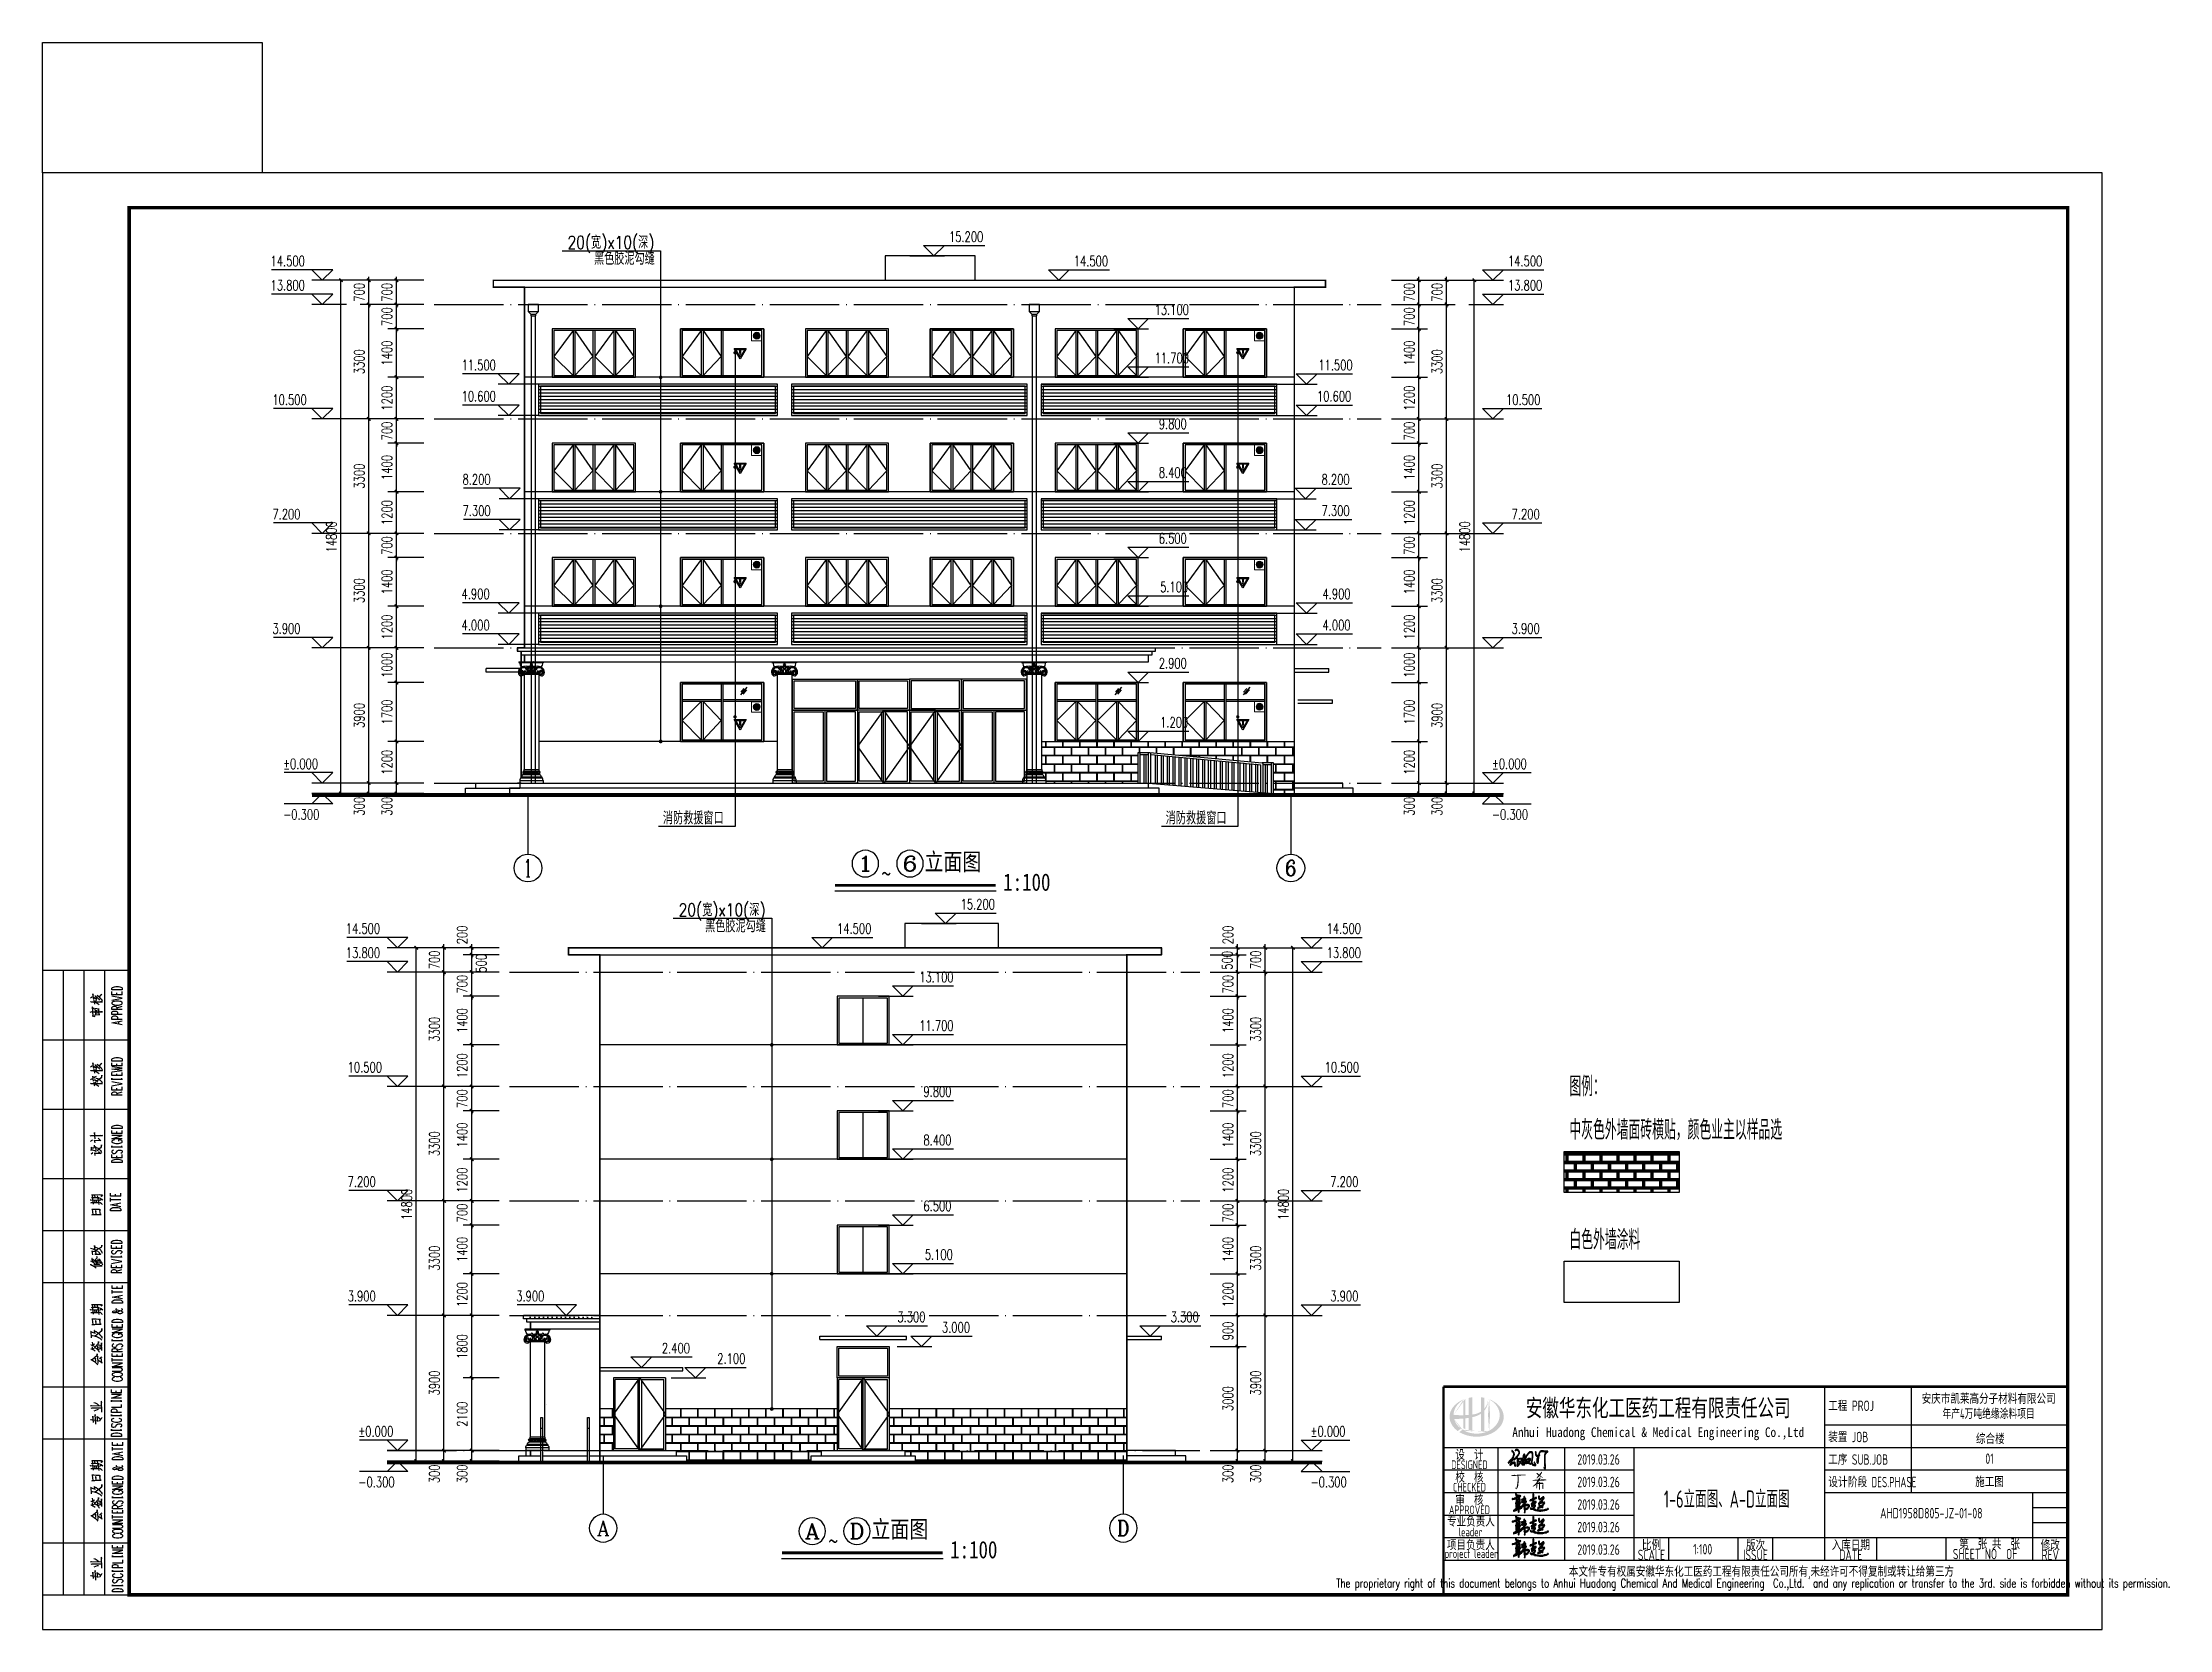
# Model space of a CAD drawing. Extents: x 5904849 to 6011887, y -826029 to -177002.
# Drawn here: x 5904849 to 5966187, y -634133 to -588374 of the extents above; entities that cross this region are included whole.
import ezdxf
from ezdxf.enums import TextEntityAlignment as Align

# ---------------------------------------------------------------- set-up
doc = ezdxf.new("R2010")
doc.units = 0
doc.header["$LTSCALE"] = 1000
doc.header["$MEASUREMENT"] = 0
doc.linetypes.add('DOTE', pattern=[2.42, 2, -0.2, 0.02, -0.2])
doc.layers.get('0').update_dxf_attribs({"linetype": 'CONTINUOUS'})
doc.layers.get('Defpoints').update_dxf_attribs({"linetype": 'CONTINUOUS'})
for name, color, linetype in [('0chuang', 5, 'CONTINUOUS'), ('3T_WOOD', 21, 'CONTINUOUS'), ('AXIS', 3, 'CONTINUOUS'), ('AXIS_TEXT', 7, 'CONTINUOUS'), ('DIM_ELEV', 3, 'CONTINUOUS'), ('DIM_LEAD', 3, 'CONTINUOUS'), ('DOTE', 252, 'CONTINUOUS'), ('E_STRM', 7, 'CONTINUOUS'), ('HATCH', 8, 'CONTINUOUS'), ('PUB_DIM', 3, 'CONTINUOUS'), ('PUB_HATCH', 8, 'CONTINUOUS'), ('PUB_TEXT', 7, 'CONTINUOUS'), ('PUB_TITLE', 4, 'CONTINUOUS'), ('S-COLU_DIM', 3, 'CONTINUOUS'), ('WALL', 2, 'CONTINUOUS'), ('WINDOW', 4, 'CONTINUOUS'), ('WINDOW_TEXT', 7, 'CONTINUOUS'), ('图名', 15, 'CONTINUOUS'), ('填充', 251, 'CONTINUOUS'), ('外饰面', 213, 'CONTINUOUS'), ('折断', 8, 'CONTINUOUS')]:
    doc.layers.add(name, color=color, linetype=linetype)
doc.layers.add('立面-线条', color=255, linetype='CONTINUOUS', lineweight=15)
doc.styles.add('_HZTXT', font='txt.shx', dxfattribs={"width": 0.8, "bigfont": 'HZTXT.shx'})
doc.styles.add('_TCH_AXIS', font='COMPLEX', dxfattribs={"bigfont": 'GBCBIG'})
doc.styles.add('_TCH_DIM', font='SIMPLEX', dxfattribs={"bigfont": 'GBCBIG'})
doc.styles.add('_TCH_DIM_T3', font='SIMPLEX', dxfattribs={"width": 0.705882, "bigfont": 'GBCBIG'})
doc.styles.add('AHD', font='sceie.shx', dxfattribs={"width": 0.7, "bigfont": 'sceic.shx'})
doc.styles.add('COMPLEX', font='COMPLEX')
doc.styles.add('ECEC_TQ', font='txt_l.shx', dxfattribs={"bigfont": 'hztxt_l.shx'})
doc.styles.add('sceie', font='sceie.shx', dxfattribs={"bigfont": 'sceic.shx'})
doc.styles.add('STYLE-黑体', font='simhei.ttf')
doc.styles.add('宋体', font='', dxfattribs={"width": 0.7})
doc.styles.get('宋体').set_extended_font_data('SimSun')
doc.dimstyles.new('_TCH_ARCH&&100', dxfattribs={"dimtxt": 297.5, "dimasz": 100, "dimexe": 250, "dimexo": 300, "dimgap": 126.25, "dimtad": 1, "dimdec": 0, "dimzin": 0, "dimdsep": 46, "dimtxsty": '_TCH_DIM_T3', "dimblk": 'ARCHTICK', "dimcen": 0.09, "dimclrt": 7, "dimazin": 2, "dimtfac": 1, "dimtdec": 0, "dimtix": 1, "dimtmove": 2, "dimatfit": 3, "dimfxl": 0, "dimtolj": 1, "dimtzin": 0, "dimarcsym": 0})
pattern_1 = [(0, (3197307.63, 2425.5), (245.692378, 245.692378), [479.86793, -11.51682]), (0, (3197061.94, 2437.01), (245.692378, 245.692378), [479.86793, -11.51682]), (90, (3197307.63, 2425.5), (-245.692378, 245.692378), [-257.20918, 234.17555]), (90, (3197296.12, 2425.5), (-245.692378, 245.692378), [-257.20918, 234.17555])]

msp = doc.modelspace()

# ---------------------------------------------------------------- texts
for s, height, style, width, p in [('安徽华东化工医药工程有限责任公司', 500, '宋体', 0.7, (5951444.3, -627733)), ('安庆市凯莱高分子材料有限公司', 300, 'sceie', 0.8, (5960973.1, -627462.8)), ('年产4万吨绝缘涂料项目', 300, 'sceie', 0.65, (5960973.1, -627897.8)), ('Anhui Huadong Chemical & Medical Engineering Co.,Ltd', 280, '宋体', 0.85, (5951444.3, -628483)), ('综合楼', 300, 'sceie', 0.8, (5961020.9, -628619)), ('DESIGNED', 250, 'AHD', 0.8, (5945999.4, -629383)), ('DESIGNED', 250, 'AHD', 0.8, (5945999.4, -629383)), ('设  计', 300, 'AHD', 0.8, (5945999.4, -629083)), ('设  计', 300, 'AHD', 0.8, (5945999.4, -629083)), ('2019.03.26', 300, 'AHD', 0.8, (5949724.2, -629229.7)), ('01', 300, 'sceie', 0.8, (5960999.4, -629208)), ('CHECKED', 250, 'AHD', 0.8, (5945999.4, -630033)), ('CHECKED', 250, 'AHD', 0.8, (5945999.4, -630033)), ('校  核', 300, 'AHD', 0.8, (5945999.4, -629733)), ('校  核', 300, 'AHD', 0.8, (5945999.4, -629733)), ('2019.03.26', 300, 'AHD', 0.8, (5949724.2, -629879.7)), ('施工图', 300, 'sceie', 0.8, (5960999.4, -629858)), ('审  核', 300, 'AHD', 0.8, (5945999.4, -630383)), ('审  核', 300, 'AHD', 0.8, (5945999.4, -630383)), ('2019.03.26', 300, 'AHD', 0.8, (5949724.2, -630529.7)), ('1-6立面图、A-D立面图', 500, 'AHD', 0.7, (5953418.3, -630346.7)), ('APPROVED', 250, 'AHD', 0.8, (5945999.4, -630683)), ('APPROVED', 250, 'AHD', 0.8, (5945999.4, -630683)), ('专业负责人', 300, 'AHD', 0.8, (5946042.3, -631003)), ('2019.03.26', 300, 'AHD', 0.8, (5949724.2, -631179.7)), ('项目负责人', 300, 'AHD', 0.8, (5946039.4, -631683)), ('leader', 250, 'AHD', 0.8, (5946029.4, -631323)), ('2019.03.26', 300, 'AHD', 0.8, (5949724.2, -631829.7)), ('比例', 300, 'sceie', 0.8, (5951249.4, -631683)), ('1:100', 300, 'sceie', 0.8, (5952725.3, -631819.9)), ('版次', 300, 'sceie', 0.8, (5954249.4, -631683)), ('入库日期', 300, 'sceie', 0.8, (5956999.4, -631683)), ('第  张 共  张', 300, 'sceie', 0.8, (5960999.4, -631658)), ('修改', 300, 'sceie', 0.8, (5962749.4, -631683)), ('project leader', 250, 'AHD', 0.8, (5946049.4, -631983)), ('本文件专有权属安徽华东化工医药工程有限责任公司所有,未经许可不得复制或转让给第三方', 300, 'sceie', 0.8, (5954420.5, -632481.9)), ('SCALE', 300, 'sceie', 0.8, (5951249.4, -631983)), ('ISSUE', 300, 'sceie', 0.8, (5954249.4, -631983)), ('DATE', 300, 'sceie', 0.8, (5956999.4, -631983)), ('SHEET NO  OF  ', 300, 'sceie', 0.8, (5960999.4, -631958)), ('REV', 300, 'sceie', 0.8, (5962749.4, -631983)), ('The proprietary right of this document belongs to Anhui Huadong Chemical And Medical Engineering  Co.,Ltd.  and any replication or transfer to the 3rd. side is forbidden without its permission. ', 250, 'ECEC_TQ', 0.72, (5954249.4, -632833))]:
    msp.add_text(s, height=height, dxfattribs=dict(style=style, width=width)).set_placement(p, align=Align.MIDDLE)
at = {"style": 'sceie'}
for s, width, p in [('工程 PROJ', 0.8, (5956346.2, -627833)), ('装置 JOB', 0.8, (5956346.2, -628733)), ('工序 SUB.JOB', 0.8, (5956346.2, -629383)), ('设计阶段 DES.PHASE', 0.75, (5956346.2, -630033))]:
    msp.add_text(s, height=300, dxfattribs=dict(at, width=width)).set_placement(p)
at = {"style": 'sceie', "width": 0.8}
msp.add_attdef('AHD1958D805-JZ-01-08', text='200320-02-040', height=300, dxfattribs=at).set_placement((5959320.1, -630779.3), align=Align.MIDDLE)
at = {"layer": 'PUB_DIM', "style": '_HZTXT', "width": 0.8}
for s, p in [('20(宽)x10(深) ', (5919990.3, -594318, 3517.8)), ('黑色胶泥勾缝', (5920752, -594782.7, 3517.8)), ('消防救援窗口', (5922738.9, -610916.3, 3517.8)), ('消防救援窗口', (5937238.9, -610916.3, 3517.8)), ('20(宽)x10(深) ', (5923194.1, -613566.8, 3517.8)), ('黑色胶泥勾缝', (5923955.9, -614031.4, 3517.8))]:
    msp.add_text(s, height=365.69, dxfattribs=at).set_placement(p)
at = {"layer": 'PUB_TEXT', "style": '_TCH_DIM', "width": 0.705882}
for s, p in [('15.200', (5930989.3, -594122)), ('14.500', (5911425.2, -594822)), ('14.500', (5934590.1, -594822)), ('14.500', (5947110.2, -594822)), ('13.800', (5911425.2, -595522)), ('13.800', (5947110.2, -595522)), ('13.100', (5936919.6, -596222)), ('11.700', (5936919.6, -597622)), ('11.500', (5916933.9, -597822)), ('11.500', (5941641.5, -597822)), ('10.500', (5911478.8, -598822)), ('10.600', (5916933.9, -598722)), ('10.600', (5941601.5, -598722)), ('10.500', (5947056.6, -598822)), ('9.800', (5937039.6, -599522)), ('8.200', (5916961.4, -601122)), ('8.400', (5937039.6, -600922)), ('8.200', (5941734, -601122)), ('7.200', (5911478.8, -602122)), ('7.300', (5916961.4, -602022)), ('7.300', (5941734, -602022)), ('7.200', (5947216.6, -602122)), ('6.500', (5937039.6, -602822)), ('4.900', (5916933.9, -604422)), ('5.100', (5937079.6, -604222)), ('4.900', (5941761.5, -604422)), ('3.900', (5911478.8, -605422)), ('4.000', (5916933.9, -605322)), ('4.000', (5941761.5, -605322)), ('3.900', (5947216.6, -605422)), ('2.900', (5937039.6, -606422)), ('1.200', (5937079.6, -608122)), ('%%P0.000', (5911788.1, -609322)), ('%%P0.000', (5946647.3, -609322)), ('-0.300', (5911788.1, -610782)), ('-0.300', (5946647.3, -610782)), ('15.200', (5931325.3, -613370.8)), ('14.500', (5913595.5, -614070.8)), ('14.500', (5927762, -614070.8)), ('14.500', (5941880.6, -614070.8)), ('13.800', (5913595.5, -614770.8)), ('13.800', (5941880.6, -614770.8)), ('13.100', (5930132.5, -615470.8)), ('11.700', (5930132.5, -616870.8)), ('10.500', (5913649.2, -618070.8)), ('10.500', (5941826.9, -618070.8)), ('9.800', (5930252.5, -618770.8)), ('8.400', (5930252.5, -620170.8)), ('7.200', (5913649.2, -621370.8)), ('7.200', (5941986.9, -621370.8)), ('6.500', (5930252.5, -622070.8)), ('5.100', (5930292.5, -623470.8)), ('3.900', (5913649.2, -624670.8)), ('3.900', (5918510.3, -624670.8)), ('3.900', (5941986.9, -624670.8)), ('3.300', (5929502.5, -625270.8)), ('3.300', (5937384.6, -625270.8)), ('3.000', (5930786.5, -625570.8)), ('2.400', (5922709.9, -626170.8)), ('2.100', (5924308.5, -626470.8)), ('%%P0.000', (5913958.5, -628570.8)), ('%%P0.000', (5941417.6, -628570.8)), ('-0.300', (5913958.5, -630030.8)), ('-0.300', (5941417.6, -630030.8))]:
    msp.add_text(s, height=297.5, dxfattribs=at).set_placement(p)
at = {"layer": 'PUB_TEXT', "color": 7, "linetype": 'Continuous', "style": 'STYLE-黑体', "width": 0.5}
for s, height, p in [('图例：', 499.79, (5948882.3, -618703.2)), ('中灰色外墙面砖横贴，颜色业主以样品选', 499.794, (5948882.3, -619955.9)), ('白色外墙涂料', 499.79, (5948882.3, -623124.2))]:
    msp.add_text(s, height=height, dxfattribs=at).set_placement(p)
at = {"layer": '图名', "style": '宋体', "width": 0.8}
for s, p in [('立面图', (5930283.8, -612244)), ('~', (5929045.8, -612591.4)), ('1:100', (5932555, -612833.1)), ('立面图', (5928754.1, -631492.8)), ('~', (5927516.1, -631840.2)), ('1:100', (5931025.3, -632081.9))]:
    msp.add_text(s, height=500, dxfattribs=at).set_placement(p)

# ---------------------------------------------------------------- blocks, each defined once
blk = doc.blocks.new('_ArchTick')
at = {"color": 0, "linetype": 'ByBlock', "const_width": 0.4}
blk.add_lwpolyline([(-0.5, -0.5), (0.5, 0.5)], dxfattribs=at)
blk = doc.blocks.new('*D667')
at = {"layer": 'Defpoints', "color": 0}
for p in [(5943452, -595227), (5944540, -595227), (5943452, -595927)]:
    blk.add_point(p, dxfattribs=at)
at = {"layer": 'PUB_DIM', "color": 0, "lineweight": -2}
for p, q in [((5943752, -595227), (5944790, -595227)), ((5944540, -595227), (5944540, -595127)), ((5944540, -595927), (5944540, -595227)), ((5943752, -595927), (5944790, -595927)), ((5944540, -595927), (5944540, -596027))]:
    blk.add_line(p, q, dxfattribs=at)
at = {"layer": 'PUB_DIM', "color": 0, "lineweight": -2, "xscale": 100, "yscale": 100, "zscale": 100}
for p, rotation in [((5944540, -595227), 270), ((5944540, -595927), 90)]:
    blk.add_blockref('_ArchTick', p, dxfattribs=dict(at, rotation=rotation))
at = {"layer": 'PUB_DIM', "color": 7, "insert": (5944265, -595577), "char_height": 297.5, "attachment_point": 5, "rotation": 90, "style": '_TCH_DIM_T3'}
blk.add_mtext('\\A1;700', dxfattribs=at)
blk = doc.blocks.new('*D668')
at = {"layer": 'Defpoints', "color": 0}
for p in [(5943452, -595927), (5944540, -595927), (5943452, -596627)]:
    blk.add_point(p, dxfattribs=at)
at = {"layer": 'PUB_DIM', "color": 0, "lineweight": -2}
for p, q in [((5943752, -595927), (5944790, -595927)), ((5944540, -595927), (5944540, -595827)), ((5944540, -596627), (5944540, -595927)), ((5943752, -596627), (5944790, -596627)), ((5944540, -596627), (5944540, -596727))]:
    blk.add_line(p, q, dxfattribs=at)
at = {"layer": 'PUB_DIM', "color": 0, "lineweight": -2, "xscale": 100, "yscale": 100, "zscale": 100}
for p, rotation in [((5944540, -595927), 270), ((5944540, -596627), 90)]:
    blk.add_blockref('_ArchTick', p, dxfattribs=dict(at, rotation=rotation))
at = {"layer": 'PUB_DIM', "color": 7, "insert": (5944265, -596277), "char_height": 297.5, "attachment_point": 5, "rotation": 90, "style": '_TCH_DIM_T3'}
blk.add_mtext('\\A1;700', dxfattribs=at)
blk = doc.blocks.new('*D669')
at = {"layer": 'Defpoints', "color": 0}
for p in [(5943452, -596627), (5944540, -596627), (5943452, -598027)]:
    blk.add_point(p, dxfattribs=at)
at = {"layer": 'PUB_DIM', "color": 0, "lineweight": -2}
for p, q in [((5943752, -596627), (5944790, -596627)), ((5944540, -598027), (5944540, -596627)), ((5943752, -598027), (5944790, -598027))]:
    blk.add_line(p, q, dxfattribs=at)
at = {"layer": 'PUB_DIM', "color": 0, "lineweight": -2, "xscale": 100, "yscale": 100, "zscale": 100}
for p, rotation in [((5944540, -596627), 90), ((5944540, -598027), 270)]:
    blk.add_blockref('_ArchTick', p, dxfattribs=dict(at, rotation=rotation))
at = {"layer": 'PUB_DIM', "color": 7, "insert": (5944265, -597327), "char_height": 297.5, "attachment_point": 5, "rotation": 90, "style": '_TCH_DIM_T3'}
blk.add_mtext('\\A1;1400', dxfattribs=at)
blk = doc.blocks.new('*D670')
at = {"layer": 'Defpoints', "color": 0}
for p in [(5943452, -598027), (5944540, -598027), (5943452, -599227)]:
    blk.add_point(p, dxfattribs=at)
at = {"layer": 'PUB_DIM', "color": 0, "lineweight": -2}
for p, q in [((5943752, -598027), (5944790, -598027)), ((5944540, -599227), (5944540, -598027)), ((5943752, -599227), (5944790, -599227))]:
    blk.add_line(p, q, dxfattribs=at)
at = {"layer": 'PUB_DIM', "color": 0, "lineweight": -2, "xscale": 100, "yscale": 100, "zscale": 100}
for p, rotation in [((5944540, -598027), 90), ((5944540, -599227), 270)]:
    blk.add_blockref('_ArchTick', p, dxfattribs=dict(at, rotation=rotation))
at = {"layer": 'PUB_DIM', "color": 7, "insert": (5944265, -598627), "char_height": 297.5, "attachment_point": 5, "rotation": 90, "style": '_TCH_DIM_T3'}
blk.add_mtext('\\A1;1200', dxfattribs=at)
blk = doc.blocks.new('*D671')
at = {"layer": 'Defpoints', "color": 0}
for p in [(5943452, -599227), (5944540, -599227), (5943452, -599927)]:
    blk.add_point(p, dxfattribs=at)
at = {"layer": 'PUB_DIM', "color": 0, "lineweight": -2}
for p, q in [((5943752, -599227), (5944790, -599227)), ((5944540, -599227), (5944540, -599127)), ((5944540, -599927), (5944540, -599227)), ((5943752, -599927), (5944790, -599927)), ((5944540, -599927), (5944540, -600027))]:
    blk.add_line(p, q, dxfattribs=at)
at = {"layer": 'PUB_DIM', "color": 0, "lineweight": -2, "xscale": 100, "yscale": 100, "zscale": 100}
for p, rotation in [((5944540, -599227), 270), ((5944540, -599927), 90)]:
    blk.add_blockref('_ArchTick', p, dxfattribs=dict(at, rotation=rotation))
at = {"layer": 'PUB_DIM', "color": 7, "insert": (5944265, -599577), "char_height": 297.5, "attachment_point": 5, "rotation": 90, "style": '_TCH_DIM_T3'}
blk.add_mtext('\\A1;700', dxfattribs=at)
blk = doc.blocks.new('*D672')
at = {"layer": 'Defpoints', "color": 0}
for p in [(5943452, -599927), (5944540, -599927), (5943452, -601327)]:
    blk.add_point(p, dxfattribs=at)
at = {"layer": 'PUB_DIM', "color": 0, "lineweight": -2}
for p, q in [((5943752, -599927), (5944790, -599927)), ((5944540, -601327), (5944540, -599927)), ((5943752, -601327), (5944790, -601327))]:
    blk.add_line(p, q, dxfattribs=at)
at = {"layer": 'PUB_DIM', "color": 0, "lineweight": -2, "xscale": 100, "yscale": 100, "zscale": 100}
for p, rotation in [((5944540, -599927), 90), ((5944540, -601327), 270)]:
    blk.add_blockref('_ArchTick', p, dxfattribs=dict(at, rotation=rotation))
at = {"layer": 'PUB_DIM', "color": 7, "insert": (5944265, -600627), "char_height": 297.5, "attachment_point": 5, "rotation": 90, "style": '_TCH_DIM_T3'}
blk.add_mtext('\\A1;1400', dxfattribs=at)
blk = doc.blocks.new('*D673')
at = {"layer": 'Defpoints', "color": 0}
for p in [(5943452, -601327), (5944540, -601327), (5943452, -602527)]:
    blk.add_point(p, dxfattribs=at)
at = {"layer": 'PUB_DIM', "color": 0, "lineweight": -2}
for p, q in [((5943752, -601327), (5944790, -601327)), ((5944540, -602527), (5944540, -601327)), ((5943752, -602527), (5944790, -602527))]:
    blk.add_line(p, q, dxfattribs=at)
at = {"layer": 'PUB_DIM', "color": 0, "lineweight": -2, "xscale": 100, "yscale": 100, "zscale": 100}
for p, rotation in [((5944540, -601327), 90), ((5944540, -602527), 270)]:
    blk.add_blockref('_ArchTick', p, dxfattribs=dict(at, rotation=rotation))
at = {"layer": 'PUB_DIM', "color": 7, "insert": (5944265, -601927), "char_height": 297.5, "attachment_point": 5, "rotation": 90, "style": '_TCH_DIM_T3'}
blk.add_mtext('\\A1;1200', dxfattribs=at)
blk = doc.blocks.new('*D674')
at = {"layer": 'Defpoints', "color": 0}
for p in [(5943452, -602527), (5944540, -602527), (5943452, -603227)]:
    blk.add_point(p, dxfattribs=at)
at = {"layer": 'PUB_DIM', "color": 0, "lineweight": -2}
for p, q in [((5943752, -602527), (5944790, -602527)), ((5944540, -602527), (5944540, -602427)), ((5944540, -603227), (5944540, -602527)), ((5943752, -603227), (5944790, -603227)), ((5944540, -603227), (5944540, -603327))]:
    blk.add_line(p, q, dxfattribs=at)
at = {"layer": 'PUB_DIM', "color": 0, "lineweight": -2, "xscale": 100, "yscale": 100, "zscale": 100}
for p, rotation in [((5944540, -602527), 270), ((5944540, -603227), 90)]:
    blk.add_blockref('_ArchTick', p, dxfattribs=dict(at, rotation=rotation))
at = {"layer": 'PUB_DIM', "color": 7, "insert": (5944265, -602877), "char_height": 297.5, "attachment_point": 5, "rotation": 90, "style": '_TCH_DIM_T3'}
blk.add_mtext('\\A1;700', dxfattribs=at)
blk = doc.blocks.new('*D675')
at = {"layer": 'Defpoints', "color": 0}
for p in [(5943452, -603227), (5944540, -603227), (5943452, -604627)]:
    blk.add_point(p, dxfattribs=at)
at = {"layer": 'PUB_DIM', "color": 0, "lineweight": -2}
for p, q in [((5943752, -603227), (5944790, -603227)), ((5944540, -604627), (5944540, -603227)), ((5943752, -604627), (5944790, -604627))]:
    blk.add_line(p, q, dxfattribs=at)
at = {"layer": 'PUB_DIM', "color": 0, "lineweight": -2, "xscale": 100, "yscale": 100, "zscale": 100}
for p, rotation in [((5944540, -603227), 90), ((5944540, -604627), 270)]:
    blk.add_blockref('_ArchTick', p, dxfattribs=dict(at, rotation=rotation))
at = {"layer": 'PUB_DIM', "color": 7, "insert": (5944265, -603927), "char_height": 297.5, "attachment_point": 5, "rotation": 90, "style": '_TCH_DIM_T3'}
blk.add_mtext('\\A1;1400', dxfattribs=at)
blk = doc.blocks.new('*D676')
at = {"layer": 'Defpoints', "color": 0}
for p in [(5943452, -604627), (5944540, -604627), (5943452, -605827)]:
    blk.add_point(p, dxfattribs=at)
at = {"layer": 'PUB_DIM', "color": 0, "lineweight": -2}
for p, q in [((5943752, -604627), (5944790, -604627)), ((5944540, -605827), (5944540, -604627)), ((5943752, -605827), (5944790, -605827))]:
    blk.add_line(p, q, dxfattribs=at)
at = {"layer": 'PUB_DIM', "color": 0, "lineweight": -2, "xscale": 100, "yscale": 100, "zscale": 100}
for p, rotation in [((5944540, -604627), 90), ((5944540, -605827), 270)]:
    blk.add_blockref('_ArchTick', p, dxfattribs=dict(at, rotation=rotation))
at = {"layer": 'PUB_DIM', "color": 7, "insert": (5944265, -605227), "char_height": 297.5, "attachment_point": 5, "rotation": 90, "style": '_TCH_DIM_T3'}
blk.add_mtext('\\A1;1200', dxfattribs=at)
blk = doc.blocks.new('*D677')
at = {"layer": 'Defpoints', "color": 0}
for p in [(5943452, -605827), (5944540, -605827), (5943452, -606827)]:
    blk.add_point(p, dxfattribs=at)
at = {"layer": 'PUB_DIM', "color": 0, "lineweight": -2}
for p, q in [((5943752, -605827), (5944790, -605827)), ((5944540, -606827), (5944540, -605827)), ((5943752, -606827), (5944790, -606827))]:
    blk.add_line(p, q, dxfattribs=at)
at = {"layer": 'PUB_DIM', "color": 0, "lineweight": -2, "xscale": 100, "yscale": 100, "zscale": 100}
for p, rotation in [((5944540, -605827), 90), ((5944540, -606827), 270)]:
    blk.add_blockref('_ArchTick', p, dxfattribs=dict(at, rotation=rotation))
at = {"layer": 'PUB_DIM', "color": 7, "insert": (5944265, -606327), "char_height": 297.5, "attachment_point": 5, "rotation": 90, "style": '_TCH_DIM_T3'}
blk.add_mtext('\\A1;1000', dxfattribs=at)
blk = doc.blocks.new('*D678')
at = {"layer": 'Defpoints', "color": 0}
for p in [(5943452, -606827), (5944540, -606827), (5943452, -608527)]:
    blk.add_point(p, dxfattribs=at)
at = {"layer": 'PUB_DIM', "color": 0, "lineweight": -2}
for p, q in [((5943752, -606827), (5944790, -606827)), ((5944540, -608527), (5944540, -606827)), ((5943752, -608527), (5944790, -608527))]:
    blk.add_line(p, q, dxfattribs=at)
at = {"layer": 'PUB_DIM', "color": 0, "lineweight": -2, "xscale": 100, "yscale": 100, "zscale": 100}
for p, rotation in [((5944540, -606827), 90), ((5944540, -608527), 270)]:
    blk.add_blockref('_ArchTick', p, dxfattribs=dict(at, rotation=rotation))
at = {"layer": 'PUB_DIM', "color": 7, "insert": (5944265, -607677), "char_height": 297.5, "attachment_point": 5, "rotation": 90, "style": '_TCH_DIM_T3'}
blk.add_mtext('\\A1;1700', dxfattribs=at)
blk = doc.blocks.new('*D679')
at = {"layer": 'Defpoints', "color": 0}
for p in [(5943452, -608527), (5944540, -608527), (5943452, -609727)]:
    blk.add_point(p, dxfattribs=at)
at = {"layer": 'PUB_DIM', "color": 0, "lineweight": -2}
for p, q in [((5943752, -608527), (5944790, -608527)), ((5944540, -609727), (5944540, -608527)), ((5943752, -609727), (5944790, -609727))]:
    blk.add_line(p, q, dxfattribs=at)
at = {"layer": 'PUB_DIM', "color": 0, "lineweight": -2, "xscale": 100, "yscale": 100, "zscale": 100}
for p, rotation in [((5944540, -608527), 90), ((5944540, -609727), 270)]:
    blk.add_blockref('_ArchTick', p, dxfattribs=dict(at, rotation=rotation))
at = {"layer": 'PUB_DIM', "color": 7, "insert": (5944265, -609127), "char_height": 297.5, "attachment_point": 5, "rotation": 90, "style": '_TCH_DIM_T3'}
blk.add_mtext('\\A1;1200', dxfattribs=at)
blk = doc.blocks.new('*D680')
at = {"layer": 'Defpoints', "color": 0}
for p in [(5943452, -609727), (5943452, -610027), (5944540, -609727)]:
    blk.add_point(p, dxfattribs=at)
at = {"layer": 'PUB_DIM', "color": 0, "lineweight": -2}
for p, q in [((5943752, -609727), (5944790, -609727)), ((5943752, -610027), (5944790, -610027)), ((5944540, -610027), (5944540, -609727))]:
    blk.add_line(p, q, dxfattribs=at)
at = {"layer": 'PUB_DIM', "color": 0, "lineweight": -2, "xscale": 100, "yscale": 100, "zscale": 100}
for p, rotation in [((5944540, -609727), 90), ((5944540, -610027), 270)]:
    blk.add_blockref('_ArchTick', p, dxfattribs=dict(at, rotation=rotation))
at = {"layer": 'PUB_DIM', "color": 7, "insert": (5944265, -610397), "char_height": 297.5, "attachment_point": 5, "rotation": 90, "style": '_TCH_DIM_T3'}
blk.add_mtext('\\A1;300', dxfattribs=at)
blk = doc.blocks.new('*D681')
at = {"layer": 'Defpoints', "color": 0}
for p in [(5943452, -595227), (5946140, -595227), (5943452, -610027)]:
    blk.add_point(p, dxfattribs=at)
at = {"layer": 'PUB_DIM', "color": 0, "lineweight": -2}
for p, q in [((5943752, -595227), (5946390, -595227)), ((5946140, -610027), (5946140, -595227)), ((5943752, -610027), (5946390, -610027))]:
    blk.add_line(p, q, dxfattribs=at)
at = {"layer": 'PUB_DIM', "color": 0, "lineweight": -2, "xscale": 100, "yscale": 100, "zscale": 100}
for p, rotation in [((5946140, -595227), 90), ((5946140, -610027), 270)]:
    blk.add_blockref('_ArchTick', p, dxfattribs=dict(at, rotation=rotation))
at = {"layer": 'PUB_DIM', "color": 7, "insert": (5945865, -602627), "char_height": 297.5, "attachment_point": 5, "rotation": 90, "style": '_TCH_DIM_T3'}
blk.add_mtext('\\A1;14800', dxfattribs=at)
blk = doc.blocks.new('*D682')
at = {"layer": 'Defpoints', "color": 0}
for p in [(5943452, -595227), (5945340, -595227), (5943452, -595927)]:
    blk.add_point(p, dxfattribs=at)
at = {"layer": 'PUB_DIM', "color": 0, "lineweight": -2}
for p, q in [((5943752, -595227), (5945590, -595227)), ((5945340, -595227), (5945340, -595127)), ((5945340, -595927), (5945340, -595227)), ((5943752, -595927), (5945590, -595927)), ((5945340, -595927), (5945340, -596027))]:
    blk.add_line(p, q, dxfattribs=at)
at = {"layer": 'PUB_DIM', "color": 0, "lineweight": -2, "xscale": 100, "yscale": 100, "zscale": 100}
for p, rotation in [((5945340, -595227), 270), ((5945340, -595927), 90)]:
    blk.add_blockref('_ArchTick', p, dxfattribs=dict(at, rotation=rotation))
at = {"layer": 'PUB_DIM', "color": 7, "insert": (5945065, -595577), "char_height": 297.5, "attachment_point": 5, "rotation": 90, "style": '_TCH_DIM_T3'}
blk.add_mtext('\\A1;700', dxfattribs=at)
blk = doc.blocks.new('*D683')
at = {"layer": 'Defpoints', "color": 0}
for p in [(5943452, -595927), (5945340, -595927), (5943452, -599227)]:
    blk.add_point(p, dxfattribs=at)
at = {"layer": 'PUB_DIM', "color": 0, "lineweight": -2}
for p, q in [((5943752, -595927), (5945590, -595927)), ((5945340, -599227), (5945340, -595927)), ((5943752, -599227), (5945590, -599227))]:
    blk.add_line(p, q, dxfattribs=at)
at = {"layer": 'PUB_DIM', "color": 0, "lineweight": -2, "xscale": 100, "yscale": 100, "zscale": 100}
for p, rotation in [((5945340, -595927), 90), ((5945340, -599227), 270)]:
    blk.add_blockref('_ArchTick', p, dxfattribs=dict(at, rotation=rotation))
at = {"layer": 'PUB_DIM', "color": 7, "insert": (5945065, -597577), "char_height": 297.5, "attachment_point": 5, "rotation": 90, "style": '_TCH_DIM_T3'}
blk.add_mtext('\\A1;3300', dxfattribs=at)
blk = doc.blocks.new('*D684')
at = {"layer": 'Defpoints', "color": 0}
for p in [(5943452, -599227), (5945340, -599227), (5943452, -602527)]:
    blk.add_point(p, dxfattribs=at)
at = {"layer": 'PUB_DIM', "color": 0, "lineweight": -2}
for p, q in [((5943752, -599227), (5945590, -599227)), ((5945340, -602527), (5945340, -599227)), ((5943752, -602527), (5945590, -602527))]:
    blk.add_line(p, q, dxfattribs=at)
at = {"layer": 'PUB_DIM', "color": 0, "lineweight": -2, "xscale": 100, "yscale": 100, "zscale": 100}
for p, rotation in [((5945340, -599227), 90), ((5945340, -602527), 270)]:
    blk.add_blockref('_ArchTick', p, dxfattribs=dict(at, rotation=rotation))
at = {"layer": 'PUB_DIM', "color": 7, "insert": (5945065, -600877), "char_height": 297.5, "attachment_point": 5, "rotation": 90, "style": '_TCH_DIM_T3'}
blk.add_mtext('\\A1;3300', dxfattribs=at)
blk = doc.blocks.new('*D685')
at = {"layer": 'Defpoints', "color": 0}
for p in [(5943452, -602527), (5945340, -602527), (5943452, -605827)]:
    blk.add_point(p, dxfattribs=at)
at = {"layer": 'PUB_DIM', "color": 0, "lineweight": -2}
for p, q in [((5943752, -602527), (5945590, -602527)), ((5945340, -605827), (5945340, -602527)), ((5943752, -605827), (5945590, -605827))]:
    blk.add_line(p, q, dxfattribs=at)
at = {"layer": 'PUB_DIM', "color": 0, "lineweight": -2, "xscale": 100, "yscale": 100, "zscale": 100}
for p, rotation in [((5945340, -602527), 90), ((5945340, -605827), 270)]:
    blk.add_blockref('_ArchTick', p, dxfattribs=dict(at, rotation=rotation))
at = {"layer": 'PUB_DIM', "color": 7, "insert": (5945065, -604177), "char_height": 297.5, "attachment_point": 5, "rotation": 90, "style": '_TCH_DIM_T3'}
blk.add_mtext('\\A1;3300', dxfattribs=at)
blk = doc.blocks.new('*D686')
at = {"layer": 'Defpoints', "color": 0}
for p in [(5943452, -605827), (5945340, -605827), (5943452, -609727)]:
    blk.add_point(p, dxfattribs=at)
at = {"layer": 'PUB_DIM', "color": 0, "lineweight": -2}
for p, q in [((5943752, -605827), (5945590, -605827)), ((5945340, -609727), (5945340, -605827)), ((5943752, -609727), (5945590, -609727))]:
    blk.add_line(p, q, dxfattribs=at)
at = {"layer": 'PUB_DIM', "color": 0, "lineweight": -2, "xscale": 100, "yscale": 100, "zscale": 100}
for p, rotation in [((5945340, -605827), 90), ((5945340, -609727), 270)]:
    blk.add_blockref('_ArchTick', p, dxfattribs=dict(at, rotation=rotation))
at = {"layer": 'PUB_DIM', "color": 7, "insert": (5945065, -607777), "char_height": 297.5, "attachment_point": 5, "rotation": 90, "style": '_TCH_DIM_T3'}
blk.add_mtext('\\A1;3900', dxfattribs=at)
blk = doc.blocks.new('*D687')
at = {"layer": 'Defpoints', "color": 0}
for p in [(5943452, -609727), (5943452, -610027), (5945340, -609727)]:
    blk.add_point(p, dxfattribs=at)
at = {"layer": 'PUB_DIM', "color": 0, "lineweight": -2}
for p, q in [((5943752, -609727), (5945590, -609727)), ((5943752, -610027), (5945590, -610027)), ((5945340, -610027), (5945340, -609727))]:
    blk.add_line(p, q, dxfattribs=at)
at = {"layer": 'PUB_DIM', "color": 0, "lineweight": -2, "xscale": 100, "yscale": 100, "zscale": 100}
for p, rotation in [((5945340, -609727), 90), ((5945340, -610027), 270)]:
    blk.add_blockref('_ArchTick', p, dxfattribs=dict(at, rotation=rotation))
at = {"layer": 'PUB_DIM', "color": 7, "insert": (5945065, -610397), "char_height": 297.5, "attachment_point": 5, "rotation": 90, "style": '_TCH_DIM_T3'}
blk.add_mtext('\\A1;300', dxfattribs=at)
blk = doc.blocks.new('*D688')
at = {"layer": 'Defpoints', "color": 0}
for p in [(5915056, -595227), (5916144, -595227), (5916144, -595927)]:
    blk.add_point(p, dxfattribs=at)
at = {"layer": 'PUB_DIM', "color": 0, "lineweight": -2}
for p, q in [((5915844, -595227), (5914806, -595227)), ((5915056, -595227), (5915056, -595127)), ((5915056, -595927), (5915056, -595227)), ((5915844, -595927), (5914806, -595927)), ((5915056, -595927), (5915056, -596027))]:
    blk.add_line(p, q, dxfattribs=at)
at = {"layer": 'PUB_DIM', "color": 0, "lineweight": -2, "xscale": 100, "yscale": 100, "zscale": 100}
for p, rotation in [((5915056, -595227), 270), ((5915056, -595927), 90)]:
    blk.add_blockref('_ArchTick', p, dxfattribs=dict(at, rotation=rotation))
at = {"layer": 'PUB_DIM', "color": 7, "insert": (5914781, -595577), "char_height": 297.5, "attachment_point": 5, "rotation": 90, "style": '_TCH_DIM_T3'}
blk.add_mtext('\\A1;700', dxfattribs=at)
blk = doc.blocks.new('*D689')
at = {"layer": 'Defpoints', "color": 0}
for p in [(5915056, -595927), (5916144, -595927), (5916144, -596627)]:
    blk.add_point(p, dxfattribs=at)
at = {"layer": 'PUB_DIM', "color": 0, "lineweight": -2}
for p, q in [((5915844, -595927), (5914806, -595927)), ((5915056, -595927), (5915056, -595827)), ((5915056, -596627), (5915056, -595927)), ((5915844, -596627), (5914806, -596627)), ((5915056, -596627), (5915056, -596727))]:
    blk.add_line(p, q, dxfattribs=at)
at = {"layer": 'PUB_DIM', "color": 0, "lineweight": -2, "xscale": 100, "yscale": 100, "zscale": 100}
for p, rotation in [((5915056, -595927), 270), ((5915056, -596627), 90)]:
    blk.add_blockref('_ArchTick', p, dxfattribs=dict(at, rotation=rotation))
at = {"layer": 'PUB_DIM', "color": 7, "insert": (5914781, -596277), "char_height": 297.5, "attachment_point": 5, "rotation": 90, "style": '_TCH_DIM_T3'}
blk.add_mtext('\\A1;700', dxfattribs=at)
blk = doc.blocks.new('*D690')
at = {"layer": 'Defpoints', "color": 0}
for p in [(5915056, -596627), (5916144, -596627), (5916144, -598027)]:
    blk.add_point(p, dxfattribs=at)
at = {"layer": 'PUB_DIM', "color": 0, "lineweight": -2}
for p, q in [((5915844, -596627), (5914806, -596627)), ((5915056, -598027), (5915056, -596627)), ((5915844, -598027), (5914806, -598027))]:
    blk.add_line(p, q, dxfattribs=at)
at = {"layer": 'PUB_DIM', "color": 0, "lineweight": -2, "xscale": 100, "yscale": 100, "zscale": 100}
for p, rotation in [((5915056, -596627), 90), ((5915056, -598027), 270)]:
    blk.add_blockref('_ArchTick', p, dxfattribs=dict(at, rotation=rotation))
at = {"layer": 'PUB_DIM', "color": 7, "insert": (5914781, -597327), "char_height": 297.5, "attachment_point": 5, "rotation": 90, "style": '_TCH_DIM_T3'}
blk.add_mtext('\\A1;1400', dxfattribs=at)
blk = doc.blocks.new('*D691')
at = {"layer": 'Defpoints', "color": 0}
for p in [(5915056, -598027), (5916144, -598027), (5916144, -599227)]:
    blk.add_point(p, dxfattribs=at)
at = {"layer": 'PUB_DIM', "color": 0, "lineweight": -2}
for p, q in [((5915844, -598027), (5914806, -598027)), ((5915056, -599227), (5915056, -598027)), ((5915844, -599227), (5914806, -599227))]:
    blk.add_line(p, q, dxfattribs=at)
at = {"layer": 'PUB_DIM', "color": 0, "lineweight": -2, "xscale": 100, "yscale": 100, "zscale": 100}
for p, rotation in [((5915056, -598027), 90), ((5915056, -599227), 270)]:
    blk.add_blockref('_ArchTick', p, dxfattribs=dict(at, rotation=rotation))
at = {"layer": 'PUB_DIM', "color": 7, "insert": (5914781, -598627), "char_height": 297.5, "attachment_point": 5, "rotation": 90, "style": '_TCH_DIM_T3'}
blk.add_mtext('\\A1;1200', dxfattribs=at)
blk = doc.blocks.new('*D692')
at = {"layer": 'Defpoints', "color": 0}
for p in [(5915056, -599227), (5916144, -599227), (5916144, -599927)]:
    blk.add_point(p, dxfattribs=at)
at = {"layer": 'PUB_DIM', "color": 0, "lineweight": -2}
for p, q in [((5915844, -599227), (5914806, -599227)), ((5915056, -599227), (5915056, -599127)), ((5915056, -599927), (5915056, -599227)), ((5915844, -599927), (5914806, -599927)), ((5915056, -599927), (5915056, -600027))]:
    blk.add_line(p, q, dxfattribs=at)
at = {"layer": 'PUB_DIM', "color": 0, "lineweight": -2, "xscale": 100, "yscale": 100, "zscale": 100}
for p, rotation in [((5915056, -599227), 270), ((5915056, -599927), 90)]:
    blk.add_blockref('_ArchTick', p, dxfattribs=dict(at, rotation=rotation))
at = {"layer": 'PUB_DIM', "color": 7, "insert": (5914781, -599577), "char_height": 297.5, "attachment_point": 5, "rotation": 90, "style": '_TCH_DIM_T3'}
blk.add_mtext('\\A1;700', dxfattribs=at)
blk = doc.blocks.new('*D693')
at = {"layer": 'Defpoints', "color": 0}
for p in [(5915056, -599927), (5916144, -599927), (5916144, -601327)]:
    blk.add_point(p, dxfattribs=at)
at = {"layer": 'PUB_DIM', "color": 0, "lineweight": -2}
for p, q in [((5915844, -599927), (5914806, -599927)), ((5915056, -601327), (5915056, -599927)), ((5915844, -601327), (5914806, -601327))]:
    blk.add_line(p, q, dxfattribs=at)
at = {"layer": 'PUB_DIM', "color": 0, "lineweight": -2, "xscale": 100, "yscale": 100, "zscale": 100}
for p, rotation in [((5915056, -599927), 90), ((5915056, -601327), 270)]:
    blk.add_blockref('_ArchTick', p, dxfattribs=dict(at, rotation=rotation))
at = {"layer": 'PUB_DIM', "color": 7, "insert": (5914781, -600627), "char_height": 297.5, "attachment_point": 5, "rotation": 90, "style": '_TCH_DIM_T3'}
blk.add_mtext('\\A1;1400', dxfattribs=at)
blk = doc.blocks.new('*D694')
at = {"layer": 'Defpoints', "color": 0}
for p in [(5915056, -601327), (5916144, -601327), (5916144, -602527)]:
    blk.add_point(p, dxfattribs=at)
at = {"layer": 'PUB_DIM', "color": 0, "lineweight": -2}
for p, q in [((5915844, -601327), (5914806, -601327)), ((5915056, -602527), (5915056, -601327)), ((5915844, -602527), (5914806, -602527))]:
    blk.add_line(p, q, dxfattribs=at)
at = {"layer": 'PUB_DIM', "color": 0, "lineweight": -2, "xscale": 100, "yscale": 100, "zscale": 100}
for p, rotation in [((5915056, -601327), 90), ((5915056, -602527), 270)]:
    blk.add_blockref('_ArchTick', p, dxfattribs=dict(at, rotation=rotation))
at = {"layer": 'PUB_DIM', "color": 7, "insert": (5914781, -601927), "char_height": 297.5, "attachment_point": 5, "rotation": 90, "style": '_TCH_DIM_T3'}
blk.add_mtext('\\A1;1200', dxfattribs=at)
blk = doc.blocks.new('*D695')
at = {"layer": 'Defpoints', "color": 0}
for p in [(5915056, -602527), (5916144, -602527), (5916144, -603227)]:
    blk.add_point(p, dxfattribs=at)
at = {"layer": 'PUB_DIM', "color": 0, "lineweight": -2}
for p, q in [((5915844, -602527), (5914806, -602527)), ((5915056, -602527), (5915056, -602427)), ((5915056, -603227), (5915056, -602527)), ((5915844, -603227), (5914806, -603227)), ((5915056, -603227), (5915056, -603327))]:
    blk.add_line(p, q, dxfattribs=at)
at = {"layer": 'PUB_DIM', "color": 0, "lineweight": -2, "xscale": 100, "yscale": 100, "zscale": 100}
for p, rotation in [((5915056, -602527), 270), ((5915056, -603227), 90)]:
    blk.add_blockref('_ArchTick', p, dxfattribs=dict(at, rotation=rotation))
at = {"layer": 'PUB_DIM', "color": 7, "insert": (5914781, -602877), "char_height": 297.5, "attachment_point": 5, "rotation": 90, "style": '_TCH_DIM_T3'}
blk.add_mtext('\\A1;700', dxfattribs=at)
blk = doc.blocks.new('*D696')
at = {"layer": 'Defpoints', "color": 0}
for p in [(5915056, -603227), (5916144, -603227), (5916144, -604627)]:
    blk.add_point(p, dxfattribs=at)
at = {"layer": 'PUB_DIM', "color": 0, "lineweight": -2}
for p, q in [((5915844, -603227), (5914806, -603227)), ((5915056, -604627), (5915056, -603227)), ((5915844, -604627), (5914806, -604627))]:
    blk.add_line(p, q, dxfattribs=at)
at = {"layer": 'PUB_DIM', "color": 0, "lineweight": -2, "xscale": 100, "yscale": 100, "zscale": 100}
for p, rotation in [((5915056, -603227), 90), ((5915056, -604627), 270)]:
    blk.add_blockref('_ArchTick', p, dxfattribs=dict(at, rotation=rotation))
at = {"layer": 'PUB_DIM', "color": 7, "insert": (5914781, -603927), "char_height": 297.5, "attachment_point": 5, "rotation": 90, "style": '_TCH_DIM_T3'}
blk.add_mtext('\\A1;1400', dxfattribs=at)
blk = doc.blocks.new('*D697')
at = {"layer": 'Defpoints', "color": 0}
for p in [(5915056, -604627), (5916144, -604627), (5916144, -605827)]:
    blk.add_point(p, dxfattribs=at)
at = {"layer": 'PUB_DIM', "color": 0, "lineweight": -2}
for p, q in [((5915844, -604627), (5914806, -604627)), ((5915056, -605827), (5915056, -604627)), ((5915844, -605827), (5914806, -605827))]:
    blk.add_line(p, q, dxfattribs=at)
at = {"layer": 'PUB_DIM', "color": 0, "lineweight": -2, "xscale": 100, "yscale": 100, "zscale": 100}
for p, rotation in [((5915056, -604627), 90), ((5915056, -605827), 270)]:
    blk.add_blockref('_ArchTick', p, dxfattribs=dict(at, rotation=rotation))
at = {"layer": 'PUB_DIM', "color": 7, "insert": (5914781, -605227), "char_height": 297.5, "attachment_point": 5, "rotation": 90, "style": '_TCH_DIM_T3'}
blk.add_mtext('\\A1;1200', dxfattribs=at)
blk = doc.blocks.new('*D698')
at = {"layer": 'Defpoints', "color": 0}
for p in [(5915056, -605827), (5916144, -605827), (5916144, -606827)]:
    blk.add_point(p, dxfattribs=at)
at = {"layer": 'PUB_DIM', "color": 0, "lineweight": -2}
for p, q in [((5915844, -605827), (5914806, -605827)), ((5915056, -606827), (5915056, -605827)), ((5915844, -606827), (5914806, -606827))]:
    blk.add_line(p, q, dxfattribs=at)
at = {"layer": 'PUB_DIM', "color": 0, "lineweight": -2, "xscale": 100, "yscale": 100, "zscale": 100}
for p, rotation in [((5915056, -605827), 90), ((5915056, -606827), 270)]:
    blk.add_blockref('_ArchTick', p, dxfattribs=dict(at, rotation=rotation))
at = {"layer": 'PUB_DIM', "color": 7, "insert": (5914781, -606327), "char_height": 297.5, "attachment_point": 5, "rotation": 90, "style": '_TCH_DIM_T3'}
blk.add_mtext('\\A1;1000', dxfattribs=at)
blk = doc.blocks.new('*D699')
at = {"layer": 'Defpoints', "color": 0}
for p in [(5915056, -606827), (5916144, -606827), (5916144, -608527)]:
    blk.add_point(p, dxfattribs=at)
at = {"layer": 'PUB_DIM', "color": 0, "lineweight": -2}
for p, q in [((5915844, -606827), (5914806, -606827)), ((5915056, -608527), (5915056, -606827)), ((5915844, -608527), (5914806, -608527))]:
    blk.add_line(p, q, dxfattribs=at)
at = {"layer": 'PUB_DIM', "color": 0, "lineweight": -2, "xscale": 100, "yscale": 100, "zscale": 100}
for p, rotation in [((5915056, -606827), 90), ((5915056, -608527), 270)]:
    blk.add_blockref('_ArchTick', p, dxfattribs=dict(at, rotation=rotation))
at = {"layer": 'PUB_DIM', "color": 7, "insert": (5914781, -607677), "char_height": 297.5, "attachment_point": 5, "rotation": 90, "style": '_TCH_DIM_T3'}
blk.add_mtext('\\A1;1700', dxfattribs=at)
blk = doc.blocks.new('*D700')
at = {"layer": 'Defpoints', "color": 0}
for p in [(5915056, -608527), (5916144, -608527), (5916144, -609727)]:
    blk.add_point(p, dxfattribs=at)
at = {"layer": 'PUB_DIM', "color": 0, "lineweight": -2}
for p, q in [((5915844, -608527), (5914806, -608527)), ((5915056, -609727), (5915056, -608527)), ((5915844, -609727), (5914806, -609727))]:
    blk.add_line(p, q, dxfattribs=at)
at = {"layer": 'PUB_DIM', "color": 0, "lineweight": -2, "xscale": 100, "yscale": 100, "zscale": 100}
for p, rotation in [((5915056, -608527), 90), ((5915056, -609727), 270)]:
    blk.add_blockref('_ArchTick', p, dxfattribs=dict(at, rotation=rotation))
at = {"layer": 'PUB_DIM', "color": 7, "insert": (5914781, -609127), "char_height": 297.5, "attachment_point": 5, "rotation": 90, "style": '_TCH_DIM_T3'}
blk.add_mtext('\\A1;1200', dxfattribs=at)
blk = doc.blocks.new('*D701')
at = {"layer": 'Defpoints', "color": 0}
for p in [(5915056, -609727), (5916144, -609727), (5916144, -610027)]:
    blk.add_point(p, dxfattribs=at)
at = {"layer": 'PUB_DIM', "color": 0, "lineweight": -2}
for p, q in [((5915844, -609727), (5914806, -609727)), ((5915844, -610027), (5914806, -610027)), ((5915056, -610027), (5915056, -609727))]:
    blk.add_line(p, q, dxfattribs=at)
at = {"layer": 'PUB_DIM', "color": 0, "lineweight": -2, "xscale": 100, "yscale": 100, "zscale": 100}
for p, rotation in [((5915056, -609727), 90), ((5915056, -610027), 270)]:
    blk.add_blockref('_ArchTick', p, dxfattribs=dict(at, rotation=rotation))
at = {"layer": 'PUB_DIM', "color": 7, "insert": (5914781, -610397), "char_height": 297.5, "attachment_point": 5, "rotation": 90, "style": '_TCH_DIM_T3'}
blk.add_mtext('\\A1;300', dxfattribs=at)
blk = doc.blocks.new('*D702')
at = {"layer": 'Defpoints', "color": 0}
for p in [(5913456, -595227), (5916144, -595227), (5916144, -610027)]:
    blk.add_point(p, dxfattribs=at)
at = {"layer": 'PUB_DIM', "color": 0, "lineweight": -2}
for p, q in [((5915844, -595227), (5913206, -595227)), ((5913456, -610027), (5913456, -595227)), ((5915844, -610027), (5913206, -610027))]:
    blk.add_line(p, q, dxfattribs=at)
at = {"layer": 'PUB_DIM', "color": 0, "lineweight": -2, "xscale": 100, "yscale": 100, "zscale": 100}
for p, rotation in [((5913456, -595227), 90), ((5913456, -610027), 270)]:
    blk.add_blockref('_ArchTick', p, dxfattribs=dict(at, rotation=rotation))
at = {"layer": 'PUB_DIM', "color": 7, "insert": (5913181, -602627), "char_height": 297.5, "attachment_point": 5, "rotation": 90, "style": '_TCH_DIM_T3'}
blk.add_mtext('\\A1;14800', dxfattribs=at)
blk = doc.blocks.new('*D703')
at = {"layer": 'Defpoints', "color": 0}
for p in [(5914256, -595227), (5916144, -595227), (5916144, -595927)]:
    blk.add_point(p, dxfattribs=at)
at = {"layer": 'PUB_DIM', "color": 0, "lineweight": -2}
for p, q in [((5915844, -595227), (5914006, -595227)), ((5914256, -595227), (5914256, -595127)), ((5914256, -595927), (5914256, -595227)), ((5915844, -595927), (5914006, -595927)), ((5914256, -595927), (5914256, -596027))]:
    blk.add_line(p, q, dxfattribs=at)
at = {"layer": 'PUB_DIM', "color": 0, "lineweight": -2, "xscale": 100, "yscale": 100, "zscale": 100}
for p, rotation in [((5914256, -595227), 270), ((5914256, -595927), 90)]:
    blk.add_blockref('_ArchTick', p, dxfattribs=dict(at, rotation=rotation))
at = {"layer": 'PUB_DIM', "color": 7, "insert": (5913981, -595577), "char_height": 297.5, "attachment_point": 5, "rotation": 90, "style": '_TCH_DIM_T3'}
blk.add_mtext('\\A1;700', dxfattribs=at)
blk = doc.blocks.new('*D704')
at = {"layer": 'Defpoints', "color": 0}
for p in [(5914256, -595927), (5916144, -595927), (5916144, -599227)]:
    blk.add_point(p, dxfattribs=at)
at = {"layer": 'PUB_DIM', "color": 0, "lineweight": -2}
for p, q in [((5915844, -595927), (5914006, -595927)), ((5914256, -599227), (5914256, -595927)), ((5915844, -599227), (5914006, -599227))]:
    blk.add_line(p, q, dxfattribs=at)
at = {"layer": 'PUB_DIM', "color": 0, "lineweight": -2, "xscale": 100, "yscale": 100, "zscale": 100}
for p, rotation in [((5914256, -595927), 90), ((5914256, -599227), 270)]:
    blk.add_blockref('_ArchTick', p, dxfattribs=dict(at, rotation=rotation))
at = {"layer": 'PUB_DIM', "color": 7, "insert": (5913981, -597577), "char_height": 297.5, "attachment_point": 5, "rotation": 90, "style": '_TCH_DIM_T3'}
blk.add_mtext('\\A1;3300', dxfattribs=at)
blk = doc.blocks.new('*D705')
at = {"layer": 'Defpoints', "color": 0}
for p in [(5914256, -599227), (5916144, -599227), (5916144, -602527)]:
    blk.add_point(p, dxfattribs=at)
at = {"layer": 'PUB_DIM', "color": 0, "lineweight": -2}
for p, q in [((5915844, -599227), (5914006, -599227)), ((5914256, -602527), (5914256, -599227)), ((5915844, -602527), (5914006, -602527))]:
    blk.add_line(p, q, dxfattribs=at)
at = {"layer": 'PUB_DIM', "color": 0, "lineweight": -2, "xscale": 100, "yscale": 100, "zscale": 100}
for p, rotation in [((5914256, -599227), 90), ((5914256, -602527), 270)]:
    blk.add_blockref('_ArchTick', p, dxfattribs=dict(at, rotation=rotation))
at = {"layer": 'PUB_DIM', "color": 7, "insert": (5913981, -600877), "char_height": 297.5, "attachment_point": 5, "rotation": 90, "style": '_TCH_DIM_T3'}
blk.add_mtext('\\A1;3300', dxfattribs=at)
blk = doc.blocks.new('*D706')
at = {"layer": 'Defpoints', "color": 0}
for p in [(5914256, -602527), (5916144, -602527), (5916144, -605827)]:
    blk.add_point(p, dxfattribs=at)
at = {"layer": 'PUB_DIM', "color": 0, "lineweight": -2}
for p, q in [((5915844, -602527), (5914006, -602527)), ((5914256, -605827), (5914256, -602527)), ((5915844, -605827), (5914006, -605827))]:
    blk.add_line(p, q, dxfattribs=at)
at = {"layer": 'PUB_DIM', "color": 0, "lineweight": -2, "xscale": 100, "yscale": 100, "zscale": 100}
for p, rotation in [((5914256, -602527), 90), ((5914256, -605827), 270)]:
    blk.add_blockref('_ArchTick', p, dxfattribs=dict(at, rotation=rotation))
at = {"layer": 'PUB_DIM', "color": 7, "insert": (5913981, -604177), "char_height": 297.5, "attachment_point": 5, "rotation": 90, "style": '_TCH_DIM_T3'}
blk.add_mtext('\\A1;3300', dxfattribs=at)
blk = doc.blocks.new('*D707')
at = {"layer": 'Defpoints', "color": 0}
for p in [(5914256, -605827), (5916144, -605827), (5916144, -609727)]:
    blk.add_point(p, dxfattribs=at)
at = {"layer": 'PUB_DIM', "color": 0, "lineweight": -2}
for p, q in [((5915844, -605827), (5914006, -605827)), ((5914256, -609727), (5914256, -605827)), ((5915844, -609727), (5914006, -609727))]:
    blk.add_line(p, q, dxfattribs=at)
at = {"layer": 'PUB_DIM', "color": 0, "lineweight": -2, "xscale": 100, "yscale": 100, "zscale": 100}
for p, rotation in [((5914256, -605827), 90), ((5914256, -609727), 270)]:
    blk.add_blockref('_ArchTick', p, dxfattribs=dict(at, rotation=rotation))
at = {"layer": 'PUB_DIM', "color": 7, "insert": (5913981, -607777), "char_height": 297.5, "attachment_point": 5, "rotation": 90, "style": '_TCH_DIM_T3'}
blk.add_mtext('\\A1;3900', dxfattribs=at)
blk = doc.blocks.new('*D708')
at = {"layer": 'Defpoints', "color": 0}
for p in [(5914256, -609727), (5916144, -609727), (5916144, -610027)]:
    blk.add_point(p, dxfattribs=at)
at = {"layer": 'PUB_DIM', "color": 0, "lineweight": -2}
for p, q in [((5915844, -609727), (5914006, -609727)), ((5915844, -610027), (5914006, -610027)), ((5914256, -610027), (5914256, -609727))]:
    blk.add_line(p, q, dxfattribs=at)
at = {"layer": 'PUB_DIM', "color": 0, "lineweight": -2, "xscale": 100, "yscale": 100, "zscale": 100}
for p, rotation in [((5914256, -609727), 90), ((5914256, -610027), 270)]:
    blk.add_blockref('_ArchTick', p, dxfattribs=dict(at, rotation=rotation))
at = {"layer": 'PUB_DIM', "color": 7, "insert": (5913981, -610397), "char_height": 297.5, "attachment_point": 5, "rotation": 90, "style": '_TCH_DIM_T3'}
blk.add_mtext('\\A1;300', dxfattribs=at)
blk = doc.blocks.new('*D752')
at = {"layer": 'Defpoints', "color": 0}
for p in [(5917226, -614476), (5918314, -614476), (5918314, -614676)]:
    blk.add_point(p, dxfattribs=at)
at = {"layer": 'PUB_DIM', "color": 0, "lineweight": -2}
for p, q in [((5918014, -614476), (5916976, -614476)), ((5917226, -614476), (5917226, -614376)), ((5917226, -614676), (5917226, -614476)), ((5918014, -614676), (5916976, -614676)), ((5917226, -614676), (5917226, -614776))]:
    blk.add_line(p, q, dxfattribs=at)
at = {"layer": 'PUB_DIM', "color": 0, "lineweight": -2, "xscale": 100, "yscale": 100, "zscale": 100}
for p, rotation in [((5917226, -614476), 270), ((5917226, -614676), 90)]:
    blk.add_blockref('_ArchTick', p, dxfattribs=dict(at, rotation=rotation))
at = {"layer": 'PUB_DIM', "color": 7, "insert": (5916951, -614106), "char_height": 297.5, "attachment_point": 5, "rotation": 90, "style": '_TCH_DIM_T3'}
blk.add_mtext('\\A1;200', dxfattribs=at)
blk = doc.blocks.new('*D753')
at = {"layer": 'Defpoints', "color": 0}
for p in [(5917226, -614676), (5918314, -614676), (5918314, -615176)]:
    blk.add_point(p, dxfattribs=at)
at = {"layer": 'PUB_DIM', "color": 0, "lineweight": -2}
for p, q in [((5918014, -614676), (5916976, -614676)), ((5918014, -615176), (5916976, -615176)), ((5917226, -615176), (5917226, -614676))]:
    blk.add_line(p, q, dxfattribs=at)
at = {"layer": 'PUB_DIM', "color": 0, "lineweight": -2, "xscale": 100, "yscale": 100, "zscale": 100}
for p, rotation in [((5917226, -614676), 90), ((5917226, -615176), 270)]:
    blk.add_blockref('_ArchTick', p, dxfattribs=dict(at, rotation=rotation))
at = {"layer": 'PUB_DIM', "color": 7, "insert": (5917501, -614926), "char_height": 297.5, "attachment_point": 5, "rotation": 90, "style": '_TCH_DIM_T3'}
blk.add_mtext('\\A1;500', dxfattribs=at)
blk = doc.blocks.new('*D754')
at = {"layer": 'Defpoints', "color": 0}
for p in [(5917226, -615176), (5918314, -615176), (5918314, -615876)]:
    blk.add_point(p, dxfattribs=at)
at = {"layer": 'PUB_DIM', "color": 0, "lineweight": -2}
for p, q in [((5918014, -615176), (5916976, -615176)), ((5917226, -615176), (5917226, -615076)), ((5917226, -615876), (5917226, -615176)), ((5918014, -615876), (5916976, -615876)), ((5917226, -615876), (5917226, -615976))]:
    blk.add_line(p, q, dxfattribs=at)
at = {"layer": 'PUB_DIM', "color": 0, "lineweight": -2, "xscale": 100, "yscale": 100, "zscale": 100}
for p, rotation in [((5917226, -615176), 270), ((5917226, -615876), 90)]:
    blk.add_blockref('_ArchTick', p, dxfattribs=dict(at, rotation=rotation))
at = {"layer": 'PUB_DIM', "color": 7, "insert": (5916951, -615526), "char_height": 297.5, "attachment_point": 5, "rotation": 90, "style": '_TCH_DIM_T3'}
blk.add_mtext('\\A1;700', dxfattribs=at)
blk = doc.blocks.new('*D755')
at = {"layer": 'Defpoints', "color": 0}
for p in [(5917226, -615876), (5918314, -615876), (5918314, -617276)]:
    blk.add_point(p, dxfattribs=at)
at = {"layer": 'PUB_DIM', "color": 0, "lineweight": -2}
for p, q in [((5918014, -615876), (5916976, -615876)), ((5917226, -617276), (5917226, -615876)), ((5918014, -617276), (5916976, -617276))]:
    blk.add_line(p, q, dxfattribs=at)
at = {"layer": 'PUB_DIM', "color": 0, "lineweight": -2, "xscale": 100, "yscale": 100, "zscale": 100}
for p, rotation in [((5917226, -615876), 90), ((5917226, -617276), 270)]:
    blk.add_blockref('_ArchTick', p, dxfattribs=dict(at, rotation=rotation))
at = {"layer": 'PUB_DIM', "color": 7, "insert": (5916951, -616576), "char_height": 297.5, "attachment_point": 5, "rotation": 90, "style": '_TCH_DIM_T3'}
blk.add_mtext('\\A1;1400', dxfattribs=at)
blk = doc.blocks.new('*D756')
at = {"layer": 'Defpoints', "color": 0}
for p in [(5917226, -617276), (5918314, -617276), (5918314, -618476)]:
    blk.add_point(p, dxfattribs=at)
at = {"layer": 'PUB_DIM', "color": 0, "lineweight": -2}
for p, q in [((5918014, -617276), (5916976, -617276)), ((5917226, -618476), (5917226, -617276)), ((5918014, -618476), (5916976, -618476))]:
    blk.add_line(p, q, dxfattribs=at)
at = {"layer": 'PUB_DIM', "color": 0, "lineweight": -2, "xscale": 100, "yscale": 100, "zscale": 100}
for p, rotation in [((5917226, -617276), 90), ((5917226, -618476), 270)]:
    blk.add_blockref('_ArchTick', p, dxfattribs=dict(at, rotation=rotation))
at = {"layer": 'PUB_DIM', "color": 7, "insert": (5916951, -617876), "char_height": 297.5, "attachment_point": 5, "rotation": 90, "style": '_TCH_DIM_T3'}
blk.add_mtext('\\A1;1200', dxfattribs=at)
blk = doc.blocks.new('*D757')
at = {"layer": 'Defpoints', "color": 0}
for p in [(5917226, -618476), (5918314, -618476), (5918314, -619176)]:
    blk.add_point(p, dxfattribs=at)
at = {"layer": 'PUB_DIM', "color": 0, "lineweight": -2}
for p, q in [((5918014, -618476), (5916976, -618476)), ((5917226, -618476), (5917226, -618376)), ((5917226, -619176), (5917226, -618476)), ((5918014, -619176), (5916976, -619176)), ((5917226, -619176), (5917226, -619276))]:
    blk.add_line(p, q, dxfattribs=at)
at = {"layer": 'PUB_DIM', "color": 0, "lineweight": -2, "xscale": 100, "yscale": 100, "zscale": 100}
for p, rotation in [((5917226, -618476), 270), ((5917226, -619176), 90)]:
    blk.add_blockref('_ArchTick', p, dxfattribs=dict(at, rotation=rotation))
at = {"layer": 'PUB_DIM', "color": 7, "insert": (5916951, -618826), "char_height": 297.5, "attachment_point": 5, "rotation": 90, "style": '_TCH_DIM_T3'}
blk.add_mtext('\\A1;700', dxfattribs=at)
blk = doc.blocks.new('*D758')
at = {"layer": 'Defpoints', "color": 0}
for p in [(5917226, -619176), (5918314, -619176), (5918314, -620576)]:
    blk.add_point(p, dxfattribs=at)
at = {"layer": 'PUB_DIM', "color": 0, "lineweight": -2}
for p, q in [((5918014, -619176), (5916976, -619176)), ((5917226, -620576), (5917226, -619176)), ((5918014, -620576), (5916976, -620576))]:
    blk.add_line(p, q, dxfattribs=at)
at = {"layer": 'PUB_DIM', "color": 0, "lineweight": -2, "xscale": 100, "yscale": 100, "zscale": 100}
for p, rotation in [((5917226, -619176), 90), ((5917226, -620576), 270)]:
    blk.add_blockref('_ArchTick', p, dxfattribs=dict(at, rotation=rotation))
at = {"layer": 'PUB_DIM', "color": 7, "insert": (5916951, -619876), "char_height": 297.5, "attachment_point": 5, "rotation": 90, "style": '_TCH_DIM_T3'}
blk.add_mtext('\\A1;1400', dxfattribs=at)
blk = doc.blocks.new('*D759')
at = {"layer": 'Defpoints', "color": 0}
for p in [(5917226, -620576), (5918314, -620576), (5918314, -621776)]:
    blk.add_point(p, dxfattribs=at)
at = {"layer": 'PUB_DIM', "color": 0, "lineweight": -2}
for p, q in [((5918014, -620576), (5916976, -620576)), ((5917226, -621776), (5917226, -620576)), ((5918014, -621776), (5916976, -621776))]:
    blk.add_line(p, q, dxfattribs=at)
at = {"layer": 'PUB_DIM', "color": 0, "lineweight": -2, "xscale": 100, "yscale": 100, "zscale": 100}
for p, rotation in [((5917226, -620576), 90), ((5917226, -621776), 270)]:
    blk.add_blockref('_ArchTick', p, dxfattribs=dict(at, rotation=rotation))
at = {"layer": 'PUB_DIM', "color": 7, "insert": (5916951, -621176), "char_height": 297.5, "attachment_point": 5, "rotation": 90, "style": '_TCH_DIM_T3'}
blk.add_mtext('\\A1;1200', dxfattribs=at)
blk = doc.blocks.new('*D760')
at = {"layer": 'Defpoints', "color": 0}
for p in [(5917226, -621776), (5918314, -621776), (5918314, -622476)]:
    blk.add_point(p, dxfattribs=at)
at = {"layer": 'PUB_DIM', "color": 0, "lineweight": -2}
for p, q in [((5918014, -621776), (5916976, -621776)), ((5917226, -621776), (5917226, -621676)), ((5917226, -622476), (5917226, -621776)), ((5918014, -622476), (5916976, -622476)), ((5917226, -622476), (5917226, -622576))]:
    blk.add_line(p, q, dxfattribs=at)
at = {"layer": 'PUB_DIM', "color": 0, "lineweight": -2, "xscale": 100, "yscale": 100, "zscale": 100}
for p, rotation in [((5917226, -621776), 270), ((5917226, -622476), 90)]:
    blk.add_blockref('_ArchTick', p, dxfattribs=dict(at, rotation=rotation))
at = {"layer": 'PUB_DIM', "color": 7, "insert": (5916951, -622126), "char_height": 297.5, "attachment_point": 5, "rotation": 90, "style": '_TCH_DIM_T3'}
blk.add_mtext('\\A1;700', dxfattribs=at)
blk = doc.blocks.new('*D761')
at = {"layer": 'Defpoints', "color": 0}
for p in [(5917226, -622476), (5918314, -622476), (5918314, -623876)]:
    blk.add_point(p, dxfattribs=at)
at = {"layer": 'PUB_DIM', "color": 0, "lineweight": -2}
for p, q in [((5918014, -622476), (5916976, -622476)), ((5917226, -623876), (5917226, -622476)), ((5918014, -623876), (5916976, -623876))]:
    blk.add_line(p, q, dxfattribs=at)
at = {"layer": 'PUB_DIM', "color": 0, "lineweight": -2, "xscale": 100, "yscale": 100, "zscale": 100}
for p, rotation in [((5917226, -622476), 90), ((5917226, -623876), 270)]:
    blk.add_blockref('_ArchTick', p, dxfattribs=dict(at, rotation=rotation))
at = {"layer": 'PUB_DIM', "color": 7, "insert": (5916951, -623176), "char_height": 297.5, "attachment_point": 5, "rotation": 90, "style": '_TCH_DIM_T3'}
blk.add_mtext('\\A1;1400', dxfattribs=at)
blk = doc.blocks.new('*D762')
at = {"layer": 'Defpoints', "color": 0}
for p in [(5917226, -623876), (5918314, -623876), (5918314, -625076)]:
    blk.add_point(p, dxfattribs=at)
at = {"layer": 'PUB_DIM', "color": 0, "lineweight": -2}
for p, q in [((5918014, -623876), (5916976, -623876)), ((5917226, -625076), (5917226, -623876)), ((5918014, -625076), (5916976, -625076))]:
    blk.add_line(p, q, dxfattribs=at)
at = {"layer": 'PUB_DIM', "color": 0, "lineweight": -2, "xscale": 100, "yscale": 100, "zscale": 100}
for p, rotation in [((5917226, -623876), 90), ((5917226, -625076), 270)]:
    blk.add_blockref('_ArchTick', p, dxfattribs=dict(at, rotation=rotation))
at = {"layer": 'PUB_DIM', "color": 7, "insert": (5916951, -624476), "char_height": 297.5, "attachment_point": 5, "rotation": 90, "style": '_TCH_DIM_T3'}
blk.add_mtext('\\A1;1200', dxfattribs=at)
blk = doc.blocks.new('*D763')
at = {"layer": 'Defpoints', "color": 0}
for p in [(5917226, -625076), (5918314, -625076), (5918314, -626876)]:
    blk.add_point(p, dxfattribs=at)
at = {"layer": 'PUB_DIM', "color": 0, "lineweight": -2}
for p, q in [((5918014, -625076), (5916976, -625076)), ((5917226, -626876), (5917226, -625076)), ((5918014, -626876), (5916976, -626876))]:
    blk.add_line(p, q, dxfattribs=at)
at = {"layer": 'PUB_DIM', "color": 0, "lineweight": -2, "xscale": 100, "yscale": 100, "zscale": 100}
for p, rotation in [((5917226, -625076), 90), ((5917226, -626876), 270)]:
    blk.add_blockref('_ArchTick', p, dxfattribs=dict(at, rotation=rotation))
at = {"layer": 'PUB_DIM', "color": 7, "insert": (5916951, -625976), "char_height": 297.5, "attachment_point": 5, "rotation": 90, "style": '_TCH_DIM_T3'}
blk.add_mtext('\\A1;1800', dxfattribs=at)
blk = doc.blocks.new('*D764')
at = {"layer": 'Defpoints', "color": 0}
for p in [(5917226, -626876), (5918314, -626876), (5918314, -628976)]:
    blk.add_point(p, dxfattribs=at)
at = {"layer": 'PUB_DIM', "color": 0, "lineweight": -2}
for p, q in [((5918014, -626876), (5916976, -626876)), ((5917226, -628976), (5917226, -626876)), ((5918014, -628976), (5916976, -628976))]:
    blk.add_line(p, q, dxfattribs=at)
at = {"layer": 'PUB_DIM', "color": 0, "lineweight": -2, "xscale": 100, "yscale": 100, "zscale": 100}
for p, rotation in [((5917226, -626876), 90), ((5917226, -628976), 270)]:
    blk.add_blockref('_ArchTick', p, dxfattribs=dict(at, rotation=rotation))
at = {"layer": 'PUB_DIM', "color": 7, "insert": (5916951, -627926), "char_height": 297.5, "attachment_point": 5, "rotation": 90, "style": '_TCH_DIM_T3'}
blk.add_mtext('\\A1;2100', dxfattribs=at)
blk = doc.blocks.new('*D765')
at = {"layer": 'Defpoints', "color": 0}
for p in [(5917226, -628976), (5918314, -628976), (5918314, -629276)]:
    blk.add_point(p, dxfattribs=at)
at = {"layer": 'PUB_DIM', "color": 0, "lineweight": -2}
for p, q in [((5918014, -628976), (5916976, -628976)), ((5918014, -629276), (5916976, -629276)), ((5917226, -629276), (5917226, -628976))]:
    blk.add_line(p, q, dxfattribs=at)
at = {"layer": 'PUB_DIM', "color": 0, "lineweight": -2, "xscale": 100, "yscale": 100, "zscale": 100}
for p, rotation in [((5917226, -628976), 90), ((5917226, -629276), 270)]:
    blk.add_blockref('_ArchTick', p, dxfattribs=dict(at, rotation=rotation))
at = {"layer": 'PUB_DIM', "color": 7, "insert": (5916951, -629646), "char_height": 297.5, "attachment_point": 5, "rotation": 90, "style": '_TCH_DIM_T3'}
blk.add_mtext('\\A1;300', dxfattribs=at)
blk = doc.blocks.new('*D766')
at = {"layer": 'Defpoints', "color": 0}
for p in [(5915626, -614476), (5918314, -614476), (5918314, -629276)]:
    blk.add_point(p, dxfattribs=at)
at = {"layer": 'PUB_DIM', "color": 0, "lineweight": -2}
for p, q in [((5918014, -614476), (5915376, -614476)), ((5915626, -629276), (5915626, -614476)), ((5918014, -629276), (5915376, -629276))]:
    blk.add_line(p, q, dxfattribs=at)
at = {"layer": 'PUB_DIM', "color": 0, "lineweight": -2, "xscale": 100, "yscale": 100, "zscale": 100}
for p, rotation in [((5915626, -614476), 90), ((5915626, -629276), 270)]:
    blk.add_blockref('_ArchTick', p, dxfattribs=dict(at, rotation=rotation))
at = {"layer": 'PUB_DIM', "color": 7, "insert": (5915351, -621876), "char_height": 297.5, "attachment_point": 5, "rotation": 90, "style": '_TCH_DIM_T3'}
blk.add_mtext('\\A1;14800', dxfattribs=at)
blk = doc.blocks.new('*D767')
at = {"layer": 'Defpoints', "color": 0}
for p in [(5916426, -614476), (5918314, -614476), (5918314, -615176)]:
    blk.add_point(p, dxfattribs=at)
at = {"layer": 'PUB_DIM', "color": 0, "lineweight": -2}
for p, q in [((5918014, -614476), (5916176, -614476)), ((5916426, -614476), (5916426, -614376)), ((5916426, -615176), (5916426, -614476)), ((5918014, -615176), (5916176, -615176)), ((5916426, -615176), (5916426, -615276))]:
    blk.add_line(p, q, dxfattribs=at)
at = {"layer": 'PUB_DIM', "color": 0, "lineweight": -2, "xscale": 100, "yscale": 100, "zscale": 100}
for p, rotation in [((5916426, -614476), 270), ((5916426, -615176), 90)]:
    blk.add_blockref('_ArchTick', p, dxfattribs=dict(at, rotation=rotation))
at = {"layer": 'PUB_DIM', "color": 7, "insert": (5916151, -614826), "char_height": 297.5, "attachment_point": 5, "rotation": 90, "style": '_TCH_DIM_T3'}
blk.add_mtext('\\A1;700', dxfattribs=at)
blk = doc.blocks.new('*D768')
at = {"layer": 'Defpoints', "color": 0}
for p in [(5916426, -615176), (5918314, -615176), (5918314, -618476)]:
    blk.add_point(p, dxfattribs=at)
at = {"layer": 'PUB_DIM', "color": 0, "lineweight": -2}
for p, q in [((5918014, -615176), (5916176, -615176)), ((5916426, -618476), (5916426, -615176)), ((5918014, -618476), (5916176, -618476))]:
    blk.add_line(p, q, dxfattribs=at)
at = {"layer": 'PUB_DIM', "color": 0, "lineweight": -2, "xscale": 100, "yscale": 100, "zscale": 100}
for p, rotation in [((5916426, -615176), 90), ((5916426, -618476), 270)]:
    blk.add_blockref('_ArchTick', p, dxfattribs=dict(at, rotation=rotation))
at = {"layer": 'PUB_DIM', "color": 7, "insert": (5916151, -616826), "char_height": 297.5, "attachment_point": 5, "rotation": 90, "style": '_TCH_DIM_T3'}
blk.add_mtext('\\A1;3300', dxfattribs=at)
blk = doc.blocks.new('*D769')
at = {"layer": 'Defpoints', "color": 0}
for p in [(5916426, -618476), (5918314, -618476), (5918314, -621776)]:
    blk.add_point(p, dxfattribs=at)
at = {"layer": 'PUB_DIM', "color": 0, "lineweight": -2}
for p, q in [((5918014, -618476), (5916176, -618476)), ((5916426, -621776), (5916426, -618476)), ((5918014, -621776), (5916176, -621776))]:
    blk.add_line(p, q, dxfattribs=at)
at = {"layer": 'PUB_DIM', "color": 0, "lineweight": -2, "xscale": 100, "yscale": 100, "zscale": 100}
for p, rotation in [((5916426, -618476), 90), ((5916426, -621776), 270)]:
    blk.add_blockref('_ArchTick', p, dxfattribs=dict(at, rotation=rotation))
at = {"layer": 'PUB_DIM', "color": 7, "insert": (5916151, -620126), "char_height": 297.5, "attachment_point": 5, "rotation": 90, "style": '_TCH_DIM_T3'}
blk.add_mtext('\\A1;3300', dxfattribs=at)
blk = doc.blocks.new('*D770')
at = {"layer": 'Defpoints', "color": 0}
for p in [(5916426, -621776), (5918314, -621776), (5918314, -625076)]:
    blk.add_point(p, dxfattribs=at)
at = {"layer": 'PUB_DIM', "color": 0, "lineweight": -2}
for p, q in [((5918014, -621776), (5916176, -621776)), ((5916426, -625076), (5916426, -621776)), ((5918014, -625076), (5916176, -625076))]:
    blk.add_line(p, q, dxfattribs=at)
at = {"layer": 'PUB_DIM', "color": 0, "lineweight": -2, "xscale": 100, "yscale": 100, "zscale": 100}
for p, rotation in [((5916426, -621776), 90), ((5916426, -625076), 270)]:
    blk.add_blockref('_ArchTick', p, dxfattribs=dict(at, rotation=rotation))
at = {"layer": 'PUB_DIM', "color": 7, "insert": (5916151, -623426), "char_height": 297.5, "attachment_point": 5, "rotation": 90, "style": '_TCH_DIM_T3'}
blk.add_mtext('\\A1;3300', dxfattribs=at)
blk = doc.blocks.new('*D771')
at = {"layer": 'Defpoints', "color": 0}
for p in [(5916426, -625076), (5918314, -625076), (5918314, -628976)]:
    blk.add_point(p, dxfattribs=at)
at = {"layer": 'PUB_DIM', "color": 0, "lineweight": -2}
for p, q in [((5918014, -625076), (5916176, -625076)), ((5916426, -628976), (5916426, -625076)), ((5918014, -628976), (5916176, -628976))]:
    blk.add_line(p, q, dxfattribs=at)
at = {"layer": 'PUB_DIM', "color": 0, "lineweight": -2, "xscale": 100, "yscale": 100, "zscale": 100}
for p, rotation in [((5916426, -625076), 90), ((5916426, -628976), 270)]:
    blk.add_blockref('_ArchTick', p, dxfattribs=dict(at, rotation=rotation))
at = {"layer": 'PUB_DIM', "color": 7, "insert": (5916151, -627026), "char_height": 297.5, "attachment_point": 5, "rotation": 90, "style": '_TCH_DIM_T3'}
blk.add_mtext('\\A1;3900', dxfattribs=at)
blk = doc.blocks.new('*D772')
at = {"layer": 'Defpoints', "color": 0}
for p in [(5916426, -628976), (5918314, -628976), (5918314, -629276)]:
    blk.add_point(p, dxfattribs=at)
at = {"layer": 'PUB_DIM', "color": 0, "lineweight": -2}
for p, q in [((5918014, -628976), (5916176, -628976)), ((5918014, -629276), (5916176, -629276)), ((5916426, -629276), (5916426, -628976))]:
    blk.add_line(p, q, dxfattribs=at)
at = {"layer": 'PUB_DIM', "color": 0, "lineweight": -2, "xscale": 100, "yscale": 100, "zscale": 100}
for p, rotation in [((5916426, -628976), 90), ((5916426, -629276), 270)]:
    blk.add_blockref('_ArchTick', p, dxfattribs=dict(at, rotation=rotation))
at = {"layer": 'PUB_DIM', "color": 7, "insert": (5916151, -629646), "char_height": 297.5, "attachment_point": 5, "rotation": 90, "style": '_TCH_DIM_T3'}
blk.add_mtext('\\A1;300', dxfattribs=at)
blk = doc.blocks.new('*D773')
at = {"layer": 'Defpoints', "color": 0}
for p in [(5938222, -614476), (5939310, -614476), (5938222, -614676)]:
    blk.add_point(p, dxfattribs=at)
at = {"layer": 'PUB_DIM', "color": 0, "lineweight": -2}
for p, q in [((5938522, -614476), (5939560, -614476)), ((5939310, -614476), (5939310, -614376)), ((5939310, -614676), (5939310, -614476)), ((5938522, -614676), (5939560, -614676)), ((5939310, -614676), (5939310, -614776))]:
    blk.add_line(p, q, dxfattribs=at)
at = {"layer": 'PUB_DIM', "color": 0, "lineweight": -2, "xscale": 100, "yscale": 100, "zscale": 100}
for p, rotation in [((5939310, -614476), 270), ((5939310, -614676), 90)]:
    blk.add_blockref('_ArchTick', p, dxfattribs=dict(at, rotation=rotation))
at = {"layer": 'PUB_DIM', "color": 7, "insert": (5939035, -614106), "char_height": 297.5, "attachment_point": 5, "rotation": 90, "style": '_TCH_DIM_T3'}
blk.add_mtext('\\A1;200', dxfattribs=at)
blk = doc.blocks.new('*D774')
at = {"layer": 'Defpoints', "color": 0}
for p in [(5938222, -614676), (5938222, -615176), (5939310, -614676)]:
    blk.add_point(p, dxfattribs=at)
at = {"layer": 'PUB_DIM', "color": 0, "lineweight": -2}
for p, q in [((5938522, -614676), (5939560, -614676)), ((5938522, -615176), (5939560, -615176)), ((5939310, -615176), (5939310, -614676))]:
    blk.add_line(p, q, dxfattribs=at)
at = {"layer": 'PUB_DIM', "color": 0, "lineweight": -2, "xscale": 100, "yscale": 100, "zscale": 100}
for p, rotation in [((5939310, -614676), 90), ((5939310, -615176), 270)]:
    blk.add_blockref('_ArchTick', p, dxfattribs=dict(at, rotation=rotation))
at = {"layer": 'PUB_DIM', "color": 7, "insert": (5939015, -614841), "char_height": 297.5, "attachment_point": 5, "rotation": 90, "style": '_TCH_DIM_T3'}
blk.add_mtext('\\A1;500', dxfattribs=at)
blk = doc.blocks.new('*D775')
at = {"layer": 'Defpoints', "color": 0}
for p in [(5938222, -615176), (5939310, -615176), (5938222, -615876)]:
    blk.add_point(p, dxfattribs=at)
at = {"layer": 'PUB_DIM', "color": 0, "lineweight": -2}
for p, q in [((5938522, -615176), (5939560, -615176)), ((5939310, -615176), (5939310, -615076)), ((5939310, -615876), (5939310, -615176)), ((5938522, -615876), (5939560, -615876)), ((5939310, -615876), (5939310, -615976))]:
    blk.add_line(p, q, dxfattribs=at)
at = {"layer": 'PUB_DIM', "color": 0, "lineweight": -2, "xscale": 100, "yscale": 100, "zscale": 100}
for p, rotation in [((5939310, -615176), 270), ((5939310, -615876), 90)]:
    blk.add_blockref('_ArchTick', p, dxfattribs=dict(at, rotation=rotation))
at = {"layer": 'PUB_DIM', "color": 7, "insert": (5939035, -615526), "char_height": 297.5, "attachment_point": 5, "rotation": 90, "style": '_TCH_DIM_T3'}
blk.add_mtext('\\A1;700', dxfattribs=at)
blk = doc.blocks.new('*D776')
at = {"layer": 'Defpoints', "color": 0}
for p in [(5938222, -615876), (5939310, -615876), (5938222, -617276)]:
    blk.add_point(p, dxfattribs=at)
at = {"layer": 'PUB_DIM', "color": 0, "lineweight": -2}
for p, q in [((5938522, -615876), (5939560, -615876)), ((5939310, -617276), (5939310, -615876)), ((5938522, -617276), (5939560, -617276))]:
    blk.add_line(p, q, dxfattribs=at)
at = {"layer": 'PUB_DIM', "color": 0, "lineweight": -2, "xscale": 100, "yscale": 100, "zscale": 100}
for p, rotation in [((5939310, -615876), 90), ((5939310, -617276), 270)]:
    blk.add_blockref('_ArchTick', p, dxfattribs=dict(at, rotation=rotation))
at = {"layer": 'PUB_DIM', "color": 7, "insert": (5939035, -616576), "char_height": 297.5, "attachment_point": 5, "rotation": 90, "style": '_TCH_DIM_T3'}
blk.add_mtext('\\A1;1400', dxfattribs=at)
blk = doc.blocks.new('*D777')
at = {"layer": 'Defpoints', "color": 0}
for p in [(5938222, -617276), (5939310, -617276), (5938222, -618476)]:
    blk.add_point(p, dxfattribs=at)
at = {"layer": 'PUB_DIM', "color": 0, "lineweight": -2}
for p, q in [((5938522, -617276), (5939560, -617276)), ((5939310, -618476), (5939310, -617276)), ((5938522, -618476), (5939560, -618476))]:
    blk.add_line(p, q, dxfattribs=at)
at = {"layer": 'PUB_DIM', "color": 0, "lineweight": -2, "xscale": 100, "yscale": 100, "zscale": 100}
for p, rotation in [((5939310, -617276), 90), ((5939310, -618476), 270)]:
    blk.add_blockref('_ArchTick', p, dxfattribs=dict(at, rotation=rotation))
at = {"layer": 'PUB_DIM', "color": 7, "insert": (5939035, -617876), "char_height": 297.5, "attachment_point": 5, "rotation": 90, "style": '_TCH_DIM_T3'}
blk.add_mtext('\\A1;1200', dxfattribs=at)
blk = doc.blocks.new('*D778')
at = {"layer": 'Defpoints', "color": 0}
for p in [(5938222, -618476), (5939310, -618476), (5938222, -619176)]:
    blk.add_point(p, dxfattribs=at)
at = {"layer": 'PUB_DIM', "color": 0, "lineweight": -2}
for p, q in [((5938522, -618476), (5939560, -618476)), ((5939310, -618476), (5939310, -618376)), ((5939310, -619176), (5939310, -618476)), ((5938522, -619176), (5939560, -619176)), ((5939310, -619176), (5939310, -619276))]:
    blk.add_line(p, q, dxfattribs=at)
at = {"layer": 'PUB_DIM', "color": 0, "lineweight": -2, "xscale": 100, "yscale": 100, "zscale": 100}
for p, rotation in [((5939310, -618476), 270), ((5939310, -619176), 90)]:
    blk.add_blockref('_ArchTick', p, dxfattribs=dict(at, rotation=rotation))
at = {"layer": 'PUB_DIM', "color": 7, "insert": (5939035, -618826), "char_height": 297.5, "attachment_point": 5, "rotation": 90, "style": '_TCH_DIM_T3'}
blk.add_mtext('\\A1;700', dxfattribs=at)
blk = doc.blocks.new('*D779')
at = {"layer": 'Defpoints', "color": 0}
for p in [(5938222, -619176), (5939310, -619176), (5938222, -620576)]:
    blk.add_point(p, dxfattribs=at)
at = {"layer": 'PUB_DIM', "color": 0, "lineweight": -2}
for p, q in [((5938522, -619176), (5939560, -619176)), ((5939310, -620576), (5939310, -619176)), ((5938522, -620576), (5939560, -620576))]:
    blk.add_line(p, q, dxfattribs=at)
at = {"layer": 'PUB_DIM', "color": 0, "lineweight": -2, "xscale": 100, "yscale": 100, "zscale": 100}
for p, rotation in [((5939310, -619176), 90), ((5939310, -620576), 270)]:
    blk.add_blockref('_ArchTick', p, dxfattribs=dict(at, rotation=rotation))
at = {"layer": 'PUB_DIM', "color": 7, "insert": (5939035, -619876), "char_height": 297.5, "attachment_point": 5, "rotation": 90, "style": '_TCH_DIM_T3'}
blk.add_mtext('\\A1;1400', dxfattribs=at)
blk = doc.blocks.new('*D780')
at = {"layer": 'Defpoints', "color": 0}
for p in [(5938222, -620576), (5939310, -620576), (5938222, -621776)]:
    blk.add_point(p, dxfattribs=at)
at = {"layer": 'PUB_DIM', "color": 0, "lineweight": -2}
for p, q in [((5938522, -620576), (5939560, -620576)), ((5939310, -621776), (5939310, -620576)), ((5938522, -621776), (5939560, -621776))]:
    blk.add_line(p, q, dxfattribs=at)
at = {"layer": 'PUB_DIM', "color": 0, "lineweight": -2, "xscale": 100, "yscale": 100, "zscale": 100}
for p, rotation in [((5939310, -620576), 90), ((5939310, -621776), 270)]:
    blk.add_blockref('_ArchTick', p, dxfattribs=dict(at, rotation=rotation))
at = {"layer": 'PUB_DIM', "color": 7, "insert": (5939035, -621176), "char_height": 297.5, "attachment_point": 5, "rotation": 90, "style": '_TCH_DIM_T3'}
blk.add_mtext('\\A1;1200', dxfattribs=at)
blk = doc.blocks.new('*D781')
at = {"layer": 'Defpoints', "color": 0}
for p in [(5938222, -621776), (5939310, -621776), (5938222, -622476)]:
    blk.add_point(p, dxfattribs=at)
at = {"layer": 'PUB_DIM', "color": 0, "lineweight": -2}
for p, q in [((5938522, -621776), (5939560, -621776)), ((5939310, -621776), (5939310, -621676)), ((5939310, -622476), (5939310, -621776)), ((5938522, -622476), (5939560, -622476)), ((5939310, -622476), (5939310, -622576))]:
    blk.add_line(p, q, dxfattribs=at)
at = {"layer": 'PUB_DIM', "color": 0, "lineweight": -2, "xscale": 100, "yscale": 100, "zscale": 100}
for p, rotation in [((5939310, -621776), 270), ((5939310, -622476), 90)]:
    blk.add_blockref('_ArchTick', p, dxfattribs=dict(at, rotation=rotation))
at = {"layer": 'PUB_DIM', "color": 7, "insert": (5939035, -622126), "char_height": 297.5, "attachment_point": 5, "rotation": 90, "style": '_TCH_DIM_T3'}
blk.add_mtext('\\A1;700', dxfattribs=at)
blk = doc.blocks.new('*D782')
at = {"layer": 'Defpoints', "color": 0}
for p in [(5938222, -622476), (5939310, -622476), (5938222, -623876)]:
    blk.add_point(p, dxfattribs=at)
at = {"layer": 'PUB_DIM', "color": 0, "lineweight": -2}
for p, q in [((5938522, -622476), (5939560, -622476)), ((5939310, -623876), (5939310, -622476)), ((5938522, -623876), (5939560, -623876))]:
    blk.add_line(p, q, dxfattribs=at)
at = {"layer": 'PUB_DIM', "color": 0, "lineweight": -2, "xscale": 100, "yscale": 100, "zscale": 100}
for p, rotation in [((5939310, -622476), 90), ((5939310, -623876), 270)]:
    blk.add_blockref('_ArchTick', p, dxfattribs=dict(at, rotation=rotation))
at = {"layer": 'PUB_DIM', "color": 7, "insert": (5939035, -623176), "char_height": 297.5, "attachment_point": 5, "rotation": 90, "style": '_TCH_DIM_T3'}
blk.add_mtext('\\A1;1400', dxfattribs=at)
blk = doc.blocks.new('*D783')
at = {"layer": 'Defpoints', "color": 0}
for p in [(5938222, -623876), (5939310, -623876), (5938222, -625076)]:
    blk.add_point(p, dxfattribs=at)
at = {"layer": 'PUB_DIM', "color": 0, "lineweight": -2}
for p, q in [((5938522, -623876), (5939560, -623876)), ((5939310, -625076), (5939310, -623876)), ((5938522, -625076), (5939560, -625076))]:
    blk.add_line(p, q, dxfattribs=at)
at = {"layer": 'PUB_DIM', "color": 0, "lineweight": -2, "xscale": 100, "yscale": 100, "zscale": 100}
for p, rotation in [((5939310, -623876), 90), ((5939310, -625076), 270)]:
    blk.add_blockref('_ArchTick', p, dxfattribs=dict(at, rotation=rotation))
at = {"layer": 'PUB_DIM', "color": 7, "insert": (5939035, -624476), "char_height": 297.5, "attachment_point": 5, "rotation": 90, "style": '_TCH_DIM_T3'}
blk.add_mtext('\\A1;1200', dxfattribs=at)
blk = doc.blocks.new('*D784')
at = {"layer": 'Defpoints', "color": 0}
for p in [(5938222, -625076), (5939310, -625076), (5938222, -625976)]:
    blk.add_point(p, dxfattribs=at)
at = {"layer": 'PUB_DIM', "color": 0, "lineweight": -2}
for p, q in [((5938522, -625076), (5939560, -625076)), ((5939310, -625976), (5939310, -625076)), ((5938522, -625976), (5939560, -625976))]:
    blk.add_line(p, q, dxfattribs=at)
at = {"layer": 'PUB_DIM', "color": 0, "lineweight": -2, "xscale": 100, "yscale": 100, "zscale": 100}
for p, rotation in [((5939310, -625076), 90), ((5939310, -625976), 270)]:
    blk.add_blockref('_ArchTick', p, dxfattribs=dict(at, rotation=rotation))
at = {"layer": 'PUB_DIM', "color": 7, "insert": (5939035, -625526), "char_height": 297.5, "attachment_point": 5, "rotation": 90, "style": '_TCH_DIM_T3'}
blk.add_mtext('\\A1;900', dxfattribs=at)
blk = doc.blocks.new('*D785')
at = {"layer": 'Defpoints', "color": 0}
for p in [(5938222, -625976), (5939310, -625976), (5938222, -628976)]:
    blk.add_point(p, dxfattribs=at)
at = {"layer": 'PUB_DIM', "color": 0, "lineweight": -2}
for p, q in [((5938522, -625976), (5939560, -625976)), ((5939310, -628976), (5939310, -625976)), ((5938522, -628976), (5939560, -628976))]:
    blk.add_line(p, q, dxfattribs=at)
at = {"layer": 'PUB_DIM', "color": 0, "lineweight": -2, "xscale": 100, "yscale": 100, "zscale": 100}
for p, rotation in [((5939310, -625976), 90), ((5939310, -628976), 270)]:
    blk.add_blockref('_ArchTick', p, dxfattribs=dict(at, rotation=rotation))
at = {"layer": 'PUB_DIM', "color": 7, "insert": (5939035, -627476), "char_height": 297.5, "attachment_point": 5, "rotation": 90, "style": '_TCH_DIM_T3'}
blk.add_mtext('\\A1;3000', dxfattribs=at)
blk = doc.blocks.new('*D786')
at = {"layer": 'Defpoints', "color": 0}
for p in [(5938222, -628976), (5938222, -629276), (5939310, -628976)]:
    blk.add_point(p, dxfattribs=at)
at = {"layer": 'PUB_DIM', "color": 0, "lineweight": -2}
for p, q in [((5938522, -628976), (5939560, -628976)), ((5938522, -629276), (5939560, -629276)), ((5939310, -629276), (5939310, -628976))]:
    blk.add_line(p, q, dxfattribs=at)
at = {"layer": 'PUB_DIM', "color": 0, "lineweight": -2, "xscale": 100, "yscale": 100, "zscale": 100}
for p, rotation in [((5939310, -628976), 90), ((5939310, -629276), 270)]:
    blk.add_blockref('_ArchTick', p, dxfattribs=dict(at, rotation=rotation))
at = {"layer": 'PUB_DIM', "color": 7, "insert": (5939035, -629646), "char_height": 297.5, "attachment_point": 5, "rotation": 90, "style": '_TCH_DIM_T3'}
blk.add_mtext('\\A1;300', dxfattribs=at)
blk = doc.blocks.new('*D787')
at = {"layer": 'Defpoints', "color": 0}
for p in [(5938222, -614476), (5940910, -614476), (5938222, -629276)]:
    blk.add_point(p, dxfattribs=at)
at = {"layer": 'PUB_DIM', "color": 0, "lineweight": -2}
for p, q in [((5938522, -614476), (5941160, -614476)), ((5940910, -629276), (5940910, -614476)), ((5938522, -629276), (5941160, -629276))]:
    blk.add_line(p, q, dxfattribs=at)
at = {"layer": 'PUB_DIM', "color": 0, "lineweight": -2, "xscale": 100, "yscale": 100, "zscale": 100}
for p, rotation in [((5940910, -614476), 90), ((5940910, -629276), 270)]:
    blk.add_blockref('_ArchTick', p, dxfattribs=dict(at, rotation=rotation))
at = {"layer": 'PUB_DIM', "color": 7, "insert": (5940635, -621876), "char_height": 297.5, "attachment_point": 5, "rotation": 90, "style": '_TCH_DIM_T3'}
blk.add_mtext('\\A1;14800', dxfattribs=at)
blk = doc.blocks.new('*D788')
at = {"layer": 'Defpoints', "color": 0}
for p in [(5938222, -614476), (5940110, -614476), (5938222, -615176)]:
    blk.add_point(p, dxfattribs=at)
at = {"layer": 'PUB_DIM', "color": 0, "lineweight": -2}
for p, q in [((5938522, -614476), (5940360, -614476)), ((5940110, -614476), (5940110, -614376)), ((5940110, -615176), (5940110, -614476)), ((5938522, -615176), (5940360, -615176)), ((5940110, -615176), (5940110, -615276))]:
    blk.add_line(p, q, dxfattribs=at)
at = {"layer": 'PUB_DIM', "color": 0, "lineweight": -2, "xscale": 100, "yscale": 100, "zscale": 100}
for p, rotation in [((5940110, -614476), 270), ((5940110, -615176), 90)]:
    blk.add_blockref('_ArchTick', p, dxfattribs=dict(at, rotation=rotation))
at = {"layer": 'PUB_DIM', "color": 7, "insert": (5939835, -614826), "char_height": 297.5, "attachment_point": 5, "rotation": 90, "style": '_TCH_DIM_T3'}
blk.add_mtext('\\A1;700', dxfattribs=at)
blk = doc.blocks.new('*D789')
at = {"layer": 'Defpoints', "color": 0}
for p in [(5938222, -615176), (5940110, -615176), (5938222, -618476)]:
    blk.add_point(p, dxfattribs=at)
at = {"layer": 'PUB_DIM', "color": 0, "lineweight": -2}
for p, q in [((5938522, -615176), (5940360, -615176)), ((5940110, -618476), (5940110, -615176)), ((5938522, -618476), (5940360, -618476))]:
    blk.add_line(p, q, dxfattribs=at)
at = {"layer": 'PUB_DIM', "color": 0, "lineweight": -2, "xscale": 100, "yscale": 100, "zscale": 100}
for p, rotation in [((5940110, -615176), 90), ((5940110, -618476), 270)]:
    blk.add_blockref('_ArchTick', p, dxfattribs=dict(at, rotation=rotation))
at = {"layer": 'PUB_DIM', "color": 7, "insert": (5939835, -616826), "char_height": 297.5, "attachment_point": 5, "rotation": 90, "style": '_TCH_DIM_T3'}
blk.add_mtext('\\A1;3300', dxfattribs=at)
blk = doc.blocks.new('*D790')
at = {"layer": 'Defpoints', "color": 0}
for p in [(5938222, -618476), (5940110, -618476), (5938222, -621776)]:
    blk.add_point(p, dxfattribs=at)
at = {"layer": 'PUB_DIM', "color": 0, "lineweight": -2}
for p, q in [((5938522, -618476), (5940360, -618476)), ((5940110, -621776), (5940110, -618476)), ((5938522, -621776), (5940360, -621776))]:
    blk.add_line(p, q, dxfattribs=at)
at = {"layer": 'PUB_DIM', "color": 0, "lineweight": -2, "xscale": 100, "yscale": 100, "zscale": 100}
for p, rotation in [((5940110, -618476), 90), ((5940110, -621776), 270)]:
    blk.add_blockref('_ArchTick', p, dxfattribs=dict(at, rotation=rotation))
at = {"layer": 'PUB_DIM', "color": 7, "insert": (5939835, -620126), "char_height": 297.5, "attachment_point": 5, "rotation": 90, "style": '_TCH_DIM_T3'}
blk.add_mtext('\\A1;3300', dxfattribs=at)
blk = doc.blocks.new('*D791')
at = {"layer": 'Defpoints', "color": 0}
for p in [(5938222, -621776), (5940110, -621776), (5938222, -625076)]:
    blk.add_point(p, dxfattribs=at)
at = {"layer": 'PUB_DIM', "color": 0, "lineweight": -2}
for p, q in [((5938522, -621776), (5940360, -621776)), ((5940110, -625076), (5940110, -621776)), ((5938522, -625076), (5940360, -625076))]:
    blk.add_line(p, q, dxfattribs=at)
at = {"layer": 'PUB_DIM', "color": 0, "lineweight": -2, "xscale": 100, "yscale": 100, "zscale": 100}
for p, rotation in [((5940110, -621776), 90), ((5940110, -625076), 270)]:
    blk.add_blockref('_ArchTick', p, dxfattribs=dict(at, rotation=rotation))
at = {"layer": 'PUB_DIM', "color": 7, "insert": (5939835, -623426), "char_height": 297.5, "attachment_point": 5, "rotation": 90, "style": '_TCH_DIM_T3'}
blk.add_mtext('\\A1;3300', dxfattribs=at)
blk = doc.blocks.new('*D792')
at = {"layer": 'Defpoints', "color": 0}
for p in [(5938222, -625076), (5940110, -625076), (5938222, -628976)]:
    blk.add_point(p, dxfattribs=at)
at = {"layer": 'PUB_DIM', "color": 0, "lineweight": -2}
for p, q in [((5938522, -625076), (5940360, -625076)), ((5940110, -628976), (5940110, -625076)), ((5938522, -628976), (5940360, -628976))]:
    blk.add_line(p, q, dxfattribs=at)
at = {"layer": 'PUB_DIM', "color": 0, "lineweight": -2, "xscale": 100, "yscale": 100, "zscale": 100}
for p, rotation in [((5940110, -625076), 90), ((5940110, -628976), 270)]:
    blk.add_blockref('_ArchTick', p, dxfattribs=dict(at, rotation=rotation))
at = {"layer": 'PUB_DIM', "color": 7, "insert": (5939835, -627026), "char_height": 297.5, "attachment_point": 5, "rotation": 90, "style": '_TCH_DIM_T3'}
blk.add_mtext('\\A1;3900', dxfattribs=at)
blk = doc.blocks.new('*D793')
at = {"layer": 'Defpoints', "color": 0}
for p in [(5938222, -628976), (5938222, -629276), (5940110, -628976)]:
    blk.add_point(p, dxfattribs=at)
at = {"layer": 'PUB_DIM', "color": 0, "lineweight": -2}
for p, q in [((5938522, -628976), (5940360, -628976)), ((5938522, -629276), (5940360, -629276)), ((5940110, -629276), (5940110, -628976))]:
    blk.add_line(p, q, dxfattribs=at)
at = {"layer": 'PUB_DIM', "color": 0, "lineweight": -2, "xscale": 100, "yscale": 100, "zscale": 100}
for p, rotation in [((5940110, -628976), 90), ((5940110, -629276), 270)]:
    blk.add_blockref('_ArchTick', p, dxfattribs=dict(at, rotation=rotation))
at = {"layer": 'PUB_DIM', "color": 7, "insert": (5939835, -629646), "char_height": 297.5, "attachment_point": 5, "rotation": 90, "style": '_TCH_DIM_T3'}
blk.add_mtext('\\A1;300', dxfattribs=at)
blk = doc.blocks.new('韩超')
h = blk.add_hatch(color=256)
h.dxf.hatch_style = 1
h.paths.add_polyline_path([(0.787849, 0.514197), (0.777955, 0.527898), (0.77346, 0.562754), (0.78123, 0.586063), (0.805739, 0.61125), (0.805739, 0.625142), (0.819631, 0.625142), (0.818004, 0.635027), (0.823773, 0.643681), (0.833523, 0.64598), (0.860867, 0.674873), (0.870953, 0.696725), (0.875199, 0.736279), (0.836353, 0.74757), (0.816903, 0.753127), (0.777955, 0.764063), (0.777955, 0.777955), (0.791847, 0.777955), (0.791847, 0.819631), (0.801775, 0.820971), (0.80763, 0.824875), (0.812685, 0.833523), (0.832189, 0.847055), (0.839321, 0.866071), (0.833523, 0.889091), (0.791847, 0.889091), (0.776856, 0.916298), (0.7735, 0.934755), (0.777955, 0.965498), (0.770329, 0.984025), (0.756314, 0.993368), (0.736279, 0.993282), (0.716867, 0.977277), (0.713907, 0.950644), (0.729333, 0.930768), (0.740061, 0.911103), (0.737625, 0.891618), (0.722387, 0.875199), (0.694603, 0.875199), (0.683489, 0.864086), (0.677932, 0.858529), (0.666819, 0.847415), (0.638572, 0.845181), (0.624291, 0.842325), (0.597358, 0.833523), (0.597358, 0.791847), (0.643081, 0.794876), (0.666726, 0.800787), (0.708495, 0.819631), (0.708495, 0.833523), (0.736279, 0.833523), (0.736279, 0.791847), (0.718733, 0.774249), (0.705317, 0.767541), (0.680711, 0.764063), (0.680711, 0.750171), (0.666819, 0.750171), (0.658732, 0.72359), (0.639033, 0.708815), (0.61125, 0.708495), (0.596777, 0.690733), (0.592946, 0.675409), (0.597358, 0.652926), (0.623512, 0.642026), (0.64687, 0.646697), (0.666819, 0.666819), (0.722387, 0.666819), (0.738834, 0.631134), (0.742077, 0.608437), (0.736279, 0.569574), (0.708495, 0.569574), (0.682162, 0.535076), (0.663824, 0.519794), (0.625142, 0.500114), (0.625142, 0.47233), (0.61125, 0.47233), (0.589715, 0.441777), (0.574435, 0.428025), (0.54179, 0.409816), (0.527664, 0.400538), (0.510468, 0.403404), (0.500114, 0.416762), (0.500114, 0.569574), (0.524623, 0.594762), (0.532393, 0.618071), (0.527898, 0.652926), (0.514006, 0.652926), (0.514006, 0.847415), (0.500114, 0.847415), (0.500114, 0.875199), (0.486416, 0.877514), (0.478388, 0.883536), (0.47233, 0.896037), (0.438162, 0.892345), (0.420863, 0.888021), (0.388977, 0.875199), (0.388977, 0.847415), (0.375085, 0.847415), (0.379444, 0.836821), (0.376971, 0.826928), (0.368139, 0.819631), (0.356965, 0.793593), (0.353947, 0.778504), (0.354247, 0.750171), (0.337644, 0.741703), (0.330222, 0.726858), (0.333409, 0.708495), (0.347301, 0.708495), (0.347301, 0.666819), (0.332737, 0.655189), (0.327028, 0.643772), (0.326463, 0.625142), (0.32344, 0.619715), (0.327253, 0.612088), (0.333409, 0.61125), (0.333409, 0.583466), (0.305625, 0.583466), (0.302565, 0.667178), (0.306887, 0.710398), (0.326463, 0.791847), (0.3234, 0.8474), (0.32482, 0.875797), (0.333409, 0.930768), (0.375085, 0.930768), (0.375085, 0.94466), (0.430654, 0.94466), (0.482374, 0.970498), (0.50707, 0.987931), (0.548736, 1.028012), (0.542559, 1.028676), (0.538615, 1.036564), (0.54179, 1.041904), (0.514006, 1.041904), (0.514006, 1.055796), (0.462884, 1.052445), (0.433869, 1.058893), (0.388977, 1.08358), (0.305625, 1.08358), (0.305625, 1.139148), (0.281985, 1.161307), (0.266841, 1.170393), (0.236165, 1.180825), (0.238399, 1.152578), (0.241255, 1.138297), (0.250057, 1.111364), (0.263949, 1.111364), (0.263949, 1.041904), (0.277841, 1.041904), (0.277841, 0.930768), (0.250057, 0.930768), (0.200194, 0.90821), (0.175186, 0.897095), (0.125028, 0.875199), (0.097454, 0.881715), (0.078516, 0.877928), (0.055568, 0.861307), (0.050109, 0.847376), (0.0559, 0.8329), (0.06946, 0.826577), (0.152955, 0.845407), (0.194635, 0.855133), (0.277841, 0.875199), (0.277841, 0.708495), (0.266727, 0.675154), (0.261171, 0.658483), (0.250057, 0.625142), (0.255939, 0.530696), (0.258718, 0.483462), (0.263949, 0.388977), (0.286969, 0.38318), (0.305985, 0.390311), (0.319517, 0.409816), (0.344599, 0.428141), (0.359268, 0.435475), (0.388977, 0.444546), (0.388977, 0.458438), (0.40287, 0.458438), (0.40287, 0.416762), (0.388977, 0.416762), (0.340729, 0.364454), (0.31168, 0.341215), (0.250057, 0.305625), (0.250057, 0.291733), (0.236165, 0.291733), (0.231424, 0.268639), (0.217583, 0.254798), (0.194489, 0.250057), (0.194489, 0.236165), (0.180597, 0.236165), (0.148793, 0.216524), (0.134276, 0.200394), (0.118082, 0.166705), (0.127514, 0.14947), (0.152825, 0.145854), (0.166705, 0.159759), (0.185336, 0.17447), (0.198563, 0.17943), (0.222273, 0.180597), (0.222273, 0.194489), (0.277841, 0.194489), (0.311245, 0.220472), (0.333233, 0.229896), (0.375085, 0.236165), (0.375085, 0.250057), (0.40287, 0.250057), (0.420685, 0.221738), (0.422698, 0.197582), (0.409816, 0.166705), (0.396068, 0.142401), (0.398473, 0.118345), (0.416762, 0.097244), (0.43433, 0.097627), (0.444154, 0.100901), (0.458438, 0.111136), (0.458438, 0.263949), (0.47233, 0.263949), (0.524193, 0.298154), (0.552768, 0.312442), (0.61125, 0.333409), (0.61125, 0.40287), (0.621931, 0.39652), (0.637706, 0.404407), (0.639034, 0.416762), (0.680711, 0.416762), (0.680711, 0.430654), (0.736279, 0.430654), (0.736279, 0.416762), (0.750171, 0.416762), (0.750171, 0.305625), (0.735269, 0.297653), (0.731714, 0.276323), (0.743225, 0.263949), (0.754517, 0.192544), (0.755945, 0.155413), (0.750171, 0.083352), (0.791847, 0.083352), (0.791847, 0.263949), (0.833523, 0.263949), (0.837499, 0.253205), (0.852744, 0.249394), (0.861307, 0.257003), (0.883535, 0.265338), (0.894648, 0.269506), (0.916876, 0.277841), (0.916876, 0.291733), (0.94466, 0.291733), (0.969894, 0.324902), (0.982398, 0.341574), (1.007174, 0.375085), (1.032146, 0.402761), (1.041693, 0.421855), (1.04885, 0.458438), (1.055218, 0.477023), (1.053221, 0.491001), (1.041904, 0.50706), (0.972444, 0.54179), (0.910919, 0.546316), (0.877697, 0.541786), (0.819631, 0.520952), (0.805828, 0.5112)])
h.paths.add_polyline_path([(0.791847, 0.458438), (0.805739, 0.458438), (0.82241, 0.469551), (0.847415, 0.486222), (1.000228, 0.486222), (1.003038, 0.45197), (0.997988, 0.431769), (0.97939, 0.40287), (0.948039, 0.36501), (0.929334, 0.347744), (0.889091, 0.319517), (0.889091, 0.305625), (0.805739, 0.305625), (0.805739, 0.291733), (0.791847, 0.291733)], flags=16)
h.paths.add_polyline_path([(0.750171, 0.500114), (0.736279, 0.500114), (0.725165, 0.489), (0.719608, 0.483443), (0.708495, 0.47233), (0.694603, 0.47233), (0.694603, 0.486222), (0.688447, 0.48706), (0.684633, 0.494686), (0.687657, 0.500114), (0.701182, 0.516386), (0.715167, 0.52238), (0.736279, 0.520952), (0.736943, 0.514775), (0.744831, 0.510831), (0.750171, 0.514006)], flags=16)
h.paths.add_polyline_path([(0.791847, 0.666819), (0.793521, 0.674497), (0.785633, 0.682384), (0.777955, 0.680711), (0.777955, 0.694603), (0.791847, 0.694603), (0.792194, 0.70849), (0.806202, 0.718996), (0.819631, 0.715441), (0.833192, 0.709118), (0.838982, 0.694641), (0.833523, 0.680711), (0.805739, 0.680711), (0.805739, 0.666819)], flags=16)
h.paths.add_polyline_path([(0.527898, 0.361193), (0.527898, 0.333409), (0.517217, 0.339759), (0.501443, 0.331871), (0.500114, 0.319517), (0.458438, 0.319517), (0.458438, 0.347301), (0.466116, 0.345628), (0.474003, 0.353515), (0.47233, 0.361193)], flags=16)
h.paths.add_polyline_path([(0.47233, 0.40287), (0.47233, 0.388977), (0.430654, 0.388977), (0.42898, 0.396656), (0.436867, 0.404543), (0.444546, 0.40287), (0.444546, 0.430654), (0.458438, 0.430654), (0.452088, 0.419973), (0.459976, 0.404198)], flags=16)
h.paths.add_polyline_path([(0.47233, 0.604304), (0.464836, 0.588169), (0.458643, 0.580427), (0.444546, 0.569574), (0.444546, 0.555682), (0.430654, 0.555682), (0.432327, 0.548004), (0.42444, 0.540117), (0.416762, 0.54179), (0.416762, 0.527898), (0.40287, 0.527898), (0.39467, 0.507807), (0.386422, 0.49791), (0.368139, 0.486222), (0.333409, 0.486222), (0.327612, 0.509242), (0.334743, 0.528258), (0.354247, 0.54179), (0.384775, 0.569612), (0.400056, 0.583504), (0.430654, 0.61125), (0.446814, 0.616197), (0.458647, 0.614224)], flags=16)
h.paths.add_polyline_path([(0.458438, 0.666819), (0.426908, 0.659351), (0.410404, 0.649448), (0.388977, 0.625142), (0.361193, 0.625142), (0.354844, 0.635823), (0.362731, 0.651598), (0.375085, 0.652926), (0.375085, 0.722387), (0.390598, 0.753922), (0.396359, 0.771203), (0.40287, 0.805739), (0.416762, 0.805739), (0.416762, 0.833523), (0.430654, 0.833523), (0.434629, 0.844267), (0.449874, 0.848078), (0.458438, 0.840469), (0.459102, 0.834292), (0.466989, 0.830348), (0.47233, 0.833523), (0.47233, 0.764063), (0.458438, 0.764063)], flags=16)
h.paths.add_polyline_path([(0.40287, 0.347301), (0.40287, 0.305625), (0.388977, 0.305625), (0.360889, 0.27915), (0.342496, 0.268422), (0.305625, 0.257003), (0.294367, 0.254885), (0.286778, 0.256782), (0.277841, 0.263949), (0.277841, 0.277841), (0.291733, 0.277841), (0.319459, 0.305683), (0.333352, 0.319575), (0.361193, 0.347301)], flags=16)
h.paths.add_polyline_path([(0.430654, 1.000228), (0.416762, 1.000228), (0.39813, 0.985517), (0.384903, 0.980557), (0.361193, 0.97939), (0.347067, 0.970112), (0.329871, 0.972978), (0.319517, 0.986336), (0.319517, 1.055796), (0.347301, 1.055796), (0.376072, 1.035613), (0.395527, 1.029128), (0.430654, 1.028012)], flags=16)
h = blk.add_hatch(color=256)
h.dxf.hatch_style = 1
h.paths.add_polyline_path([(1.542018, 0.208381), (1.519791, 0.219494), (1.508677, 0.225051), (1.48645, 0.236165), (1.416989, 0.236165), (1.371255, 0.264232), (1.344642, 0.274582), (1.291961, 0.284787), (1.328443, 0.335457), (1.345237, 0.362046), (1.375313, 0.416762), (1.391241, 0.446575), (1.394603, 0.466747), (1.389205, 0.500114), (1.375313, 0.500114), (1.375313, 0.514006), (1.291961, 0.514006), (1.291961, 0.527898), (1.305853, 0.527898), (1.359796, 0.576664), (1.385101, 0.603375), (1.430881, 0.659873), (1.430881, 0.722387), (1.386427, 0.71683), (1.3642, 0.714052), (1.319745, 0.708495), (1.319745, 0.694603), (1.291961, 0.694603), (1.291961, 0.833523), (1.31926, 0.838693), (1.334923, 0.85044), (1.347529, 0.875199), (1.381781, 0.872389), (1.401982, 0.877439), (1.430881, 0.896037), (1.450883, 0.906123), (1.460131, 0.922307), (1.458666, 0.94466), (1.401114, 0.937345), (1.371819, 0.928557), (1.319745, 0.902983), (1.319745, 0.889091), (1.278069, 0.889091), (1.278069, 0.958552), (1.291961, 0.958552), (1.291961, 1.139148), (1.285806, 1.138304), (1.281086, 1.140664), (1.278069, 1.146094), (1.267308, 1.150023), (1.257931, 1.147679), (1.250285, 1.139148), (1.250285, 1.000228), (1.236393, 1.000228), (1.236393, 0.861307), (1.208609, 0.861307), (1.168183, 0.824416), (1.138053, 0.811024), (1.08358, 0.805739), (1.087939, 0.795145), (1.085465, 0.785252), (1.076634, 0.777955), (1.071121, 0.771113), (1.075065, 0.759282), (1.08358, 0.757117), (1.122533, 0.76519), (1.141984, 0.769358), (1.180825, 0.777955), (1.180825, 0.791847), (1.208609, 0.791847), (1.208609, 0.805739), (1.250285, 0.805739), (1.250285, 0.708495), (1.236393, 0.708495), (1.236393, 0.652926), (1.203973, 0.631977), (1.187234, 0.622213), (1.15304, 0.604304), (1.15304, 0.548736), (1.229739, 0.588318), (1.266619, 0.612432), (1.333637, 0.666819), (1.375313, 0.666819), (1.366995, 0.654381), (1.363975, 0.646831), (1.361421, 0.632088), (1.335054, 0.599814), (1.316435, 0.58585), (1.278069, 0.569574), (1.278069, 0.555682), (1.264177, 0.555682), (1.26415, 0.539965), (1.25211, 0.527924), (1.236393, 0.527898), (1.236393, 0.514006), (1.222501, 0.514006), (1.219217, 0.502022), (1.216226, 0.496039), (1.208609, 0.486222), (1.191149, 0.488205), (1.17971, 0.484393), (1.166932, 0.47233), (1.166932, 0.430654), (1.200708, 0.424307), (1.223469, 0.429997), (1.250285, 0.451492), (1.27048, 0.461183), (1.283894, 0.46286), (1.305853, 0.458438), (1.305853, 0.47233), (1.333637, 0.47233), (1.333637, 0.458438), (1.339793, 0.4576), (1.343606, 0.449973), (1.340583, 0.444546), (1.32937, 0.406076), (1.316213, 0.38634), (1.285015, 0.361193), (1.229447, 0.305625), (1.187056, 0.302553), (1.163204, 0.307323), (1.125256, 0.326463), (1.114566, 0.33576), (1.096818, 0.332211), (1.090526, 0.319517), (1.102438, 0.292491), (1.113943, 0.279343), (1.139148, 0.263949), (1.194983, 0.265062), (1.223561, 0.262204), (1.278069, 0.250057), (1.289183, 0.238943), (1.294739, 0.233386), (1.305853, 0.222273), (1.320568, 0.231877), (1.341519, 0.224893), (1.347529, 0.208381), (1.389205, 0.208381), (1.389205, 0.194489), (1.439628, 0.1998), (1.468259, 0.195028), (1.514234, 0.173651), (1.635959, 0.161998), (1.69773, 0.160594), (1.819859, 0.166705), (1.833779, 0.185933), (1.852296, 0.192877), (1.875427, 0.187543), (1.930995, 0.198656), (1.958779, 0.204213), (2.014348, 0.215327), (2.025534, 0.209917), (2.039748, 0.217024), (2.042132, 0.229219), (2.049428, 0.23805), (2.059322, 0.240524), (2.069916, 0.236165), (2.069916, 0.250057), (2.083808, 0.250057), (2.098401, 0.26772), (2.118188, 0.272666), (2.139376, 0.263949), (2.133917, 0.27788), (2.139708, 0.292356), (2.153268, 0.298679), (2.133073, 0.308371), (2.119659, 0.310047), (2.0977, 0.305625), (2.086586, 0.294512), (2.08103, 0.288955), (2.069916, 0.277841), (2.042132, 0.277841), (2.042132, 0.263949), (1.946785, 0.245868), (1.899372, 0.234712), (1.805967, 0.208381)])
h = blk.add_hatch(color=256)
h.dxf.hatch_style = 1
h.paths.add_polyline_path([(1.831635, 0.573795), (1.812227, 0.549535), (1.792075, 0.500114), (1.762292, 0.496094), (1.744726, 0.484384), (1.729561, 0.458438), (1.700075, 0.463546), (1.684975, 0.469586), (1.6601, 0.486222), (1.637668, 0.49978), (1.627728, 0.515685), (1.62537, 0.54179), (1.603143, 0.54179), (1.592029, 0.54179), (1.569802, 0.54179), (1.586675, 0.509854), (1.593737, 0.492906), (1.604532, 0.458438), (1.621804, 0.436498), (1.61886, 0.407063), (1.597586, 0.388977), (1.597586, 0.375085), (1.55591, 0.375085), (1.536306, 0.36578), (1.526798, 0.35437), (1.52118, 0.333409), (1.537185, 0.313997), (1.563818, 0.311038), (1.583694, 0.326463), (1.614401, 0.331156), (1.630976, 0.339443), (1.653154, 0.361193), (1.667046, 0.361193), (1.708723, 0.361193), (1.720352, 0.375758), (1.731769, 0.381467), (1.750399, 0.382031), (1.77782, 0.376762), (1.791938, 0.37535), (1.819859, 0.375085), (1.821199, 0.385013), (1.825102, 0.390868), (1.833751, 0.395924), (1.815429, 0.411271), (1.805589, 0.418299), (1.785129, 0.430654), (1.829593, 0.491137), (1.853312, 0.520437), (1.903211, 0.57652), (1.923495, 0.606919), (1.927312, 0.631729), (1.917103, 0.666819), (1.904326, 0.678881), (1.892887, 0.682694), (1.875427, 0.680711), (1.875427, 0.650148), (1.875427, 0.634867), (1.875427, 0.604304)])
h = blk.add_hatch(color=256)
h.dxf.hatch_style = 1
h.paths.add_polyline_path([(1.611478, 0.625142), (1.597547, 0.630601), (1.583071, 0.624811), (1.576748, 0.61125), (1.572819, 0.60049), (1.575163, 0.591112), (1.583694, 0.583466), (1.61855, 0.578971), (1.641859, 0.586741), (1.667046, 0.61125), (1.680938, 0.61125), (1.722615, 0.61125), (1.737208, 0.628913), (1.756995, 0.63386), (1.778183, 0.625142), (1.778183, 0.639034), (1.833751, 0.639034), (1.833751, 0.655705), (1.833751, 0.66404), (1.833751, 0.680711), (1.805967, 0.680711), (1.792075, 0.680711), (1.764291, 0.680711), (1.764291, 0.666819), (1.722615, 0.666819), (1.717058, 0.655705), (1.714279, 0.650148), (1.708723, 0.639034), (1.69483, 0.639034), (1.680938, 0.639034), (1.678868, 0.661339), (1.688455, 0.678116), (1.708723, 0.687657), (1.768692, 0.728785), (1.795922, 0.757527), (1.833751, 0.819631), (1.839429, 0.846829), (1.850907, 0.862133), (1.875427, 0.875199), (1.888443, 0.91196), (1.890032, 0.934206), (1.882373, 0.972444), (1.876196, 0.973108), (1.872252, 0.980995), (1.875427, 0.986336), (1.861535, 0.986336), (1.819859, 0.986336), (1.796859, 0.959188), (1.781933, 0.947248), (1.750399, 0.930768), (1.750399, 0.916876), (1.736507, 0.916876), (1.71031, 0.882162), (1.682751, 0.868382), (1.639262, 0.868253), (1.61591, 0.897042), (1.610049, 0.922442), (1.618424, 0.958552), (1.629264, 0.984285), (1.6309, 1.000642), (1.62537, 1.028012), (1.602888, 1.032424), (1.587563, 1.028593), (1.569802, 1.01412), (1.562035, 0.958817), (1.56513, 0.927869), (1.583694, 0.875199), (1.595758, 0.853473), (1.601336, 0.842318), (1.611478, 0.819631), (1.650742, 0.818134), (1.671448, 0.821092), (1.708723, 0.833523), (1.714279, 0.844637), (1.717058, 0.850194), (1.722615, 0.861307), (1.740978, 0.85812), (1.755823, 0.865542), (1.764291, 0.882145), (1.764955, 0.888322), (1.772842, 0.892266), (1.778183, 0.889091), (1.778183, 0.902983), (1.792075, 0.902983), (1.803189, 0.919654), (1.808745, 0.927989), (1.819859, 0.94466), (1.847643, 0.94466), (1.847643, 0.916876), (1.817381, 0.887163), (1.804962, 0.866982), (1.792075, 0.826577), (1.753545, 0.774398), (1.730689, 0.750113), (1.680938, 0.708495), (1.641359, 0.690689), (1.621854, 0.667284)])
for p, q in [((0.055568, 0.861307), (0.050109, 0.847376)), ((0.050109, 0.847376), (0.0559, 0.8329)), ((0.078516, 0.877928), (0.055568, 0.861307)), ((0.0559, 0.8329), (0.06946, 0.826577)), ((0.06946, 0.826577), (0.152955, 0.845407)), ((0.097454, 0.881715), (0.078516, 0.877928)), ((0.125028, 0.875199), (0.097454, 0.881715)), ((0.134276, 0.200394), (0.118082, 0.166705)), ((0.118082, 0.166705), (0.127514, 0.14947)), ((0.175186, 0.897095), (0.125028, 0.875199)), ((0.127514, 0.14947), (0.152825, 0.145854)), ((0.148793, 0.216524), (0.134276, 0.200394)), ((0.180597, 0.236165), (0.148793, 0.216524)), ((0.152825, 0.145854), (0.166705, 0.159759)), ((0.152955, 0.845407), (0.194635, 0.855133)), ((0.166705, 0.159759), (0.185336, 0.17447)), ((0.200194, 0.90821), (0.175186, 0.897095)), ((0.194489, 0.236165), (0.180597, 0.236165)), ((0.185336, 0.17447), (0.198563, 0.17943)), ((0.217583, 0.254798), (0.194489, 0.250057)), ((0.194489, 0.250057), (0.194489, 0.236165)), ((0.194635, 0.855133), (0.277841, 0.875199)), ((0.198563, 0.17943), (0.222273, 0.180597)), ((0.250057, 0.930768), (0.200194, 0.90821)), ((0.231424, 0.268639), (0.217583, 0.254798)), ((0.222273, 0.194489), (0.277841, 0.194489)), ((0.222273, 0.194489), (0.222273, 0.180597)), ((0.236165, 0.291733), (0.231424, 0.268639)), ((0.266841, 1.170393), (0.236165, 1.180825)), ((0.236165, 1.180825), (0.238399, 1.152578)), ((0.250057, 0.291733), (0.236165, 0.291733)), ((0.238399, 1.152578), (0.241255, 1.138297)), ((0.241255, 1.138297), (0.250057, 1.111364)), ((0.263949, 1.111364), (0.250057, 1.111364)), ((0.277841, 0.930768), (0.250057, 0.930768)), ((0.261171, 0.658483), (0.250057, 0.625142)), ((0.250057, 0.625142), (0.255939, 0.530696)), ((0.31168, 0.341215), (0.250057, 0.305625)), ((0.250057, 0.305625), (0.250057, 0.291733)), ((0.255939, 0.530696), (0.258718, 0.483462)), ((0.258718, 0.483462), (0.263949, 0.388977)), ((0.266727, 0.675154), (0.261171, 0.658483)), ((0.263949, 1.111364), (0.263949, 1.041904)), ((0.263949, 1.041904), (0.277841, 1.041904)), ((0.263949, 0.388977), (0.286969, 0.38318)), ((0.277841, 0.708495), (0.266727, 0.675154)), ((0.281985, 1.161307), (0.266841, 1.170393)), ((0.277841, 1.041904), (0.277841, 0.930768)), ((0.277841, 0.875199), (0.277841, 0.708495)), ((0.291733, 0.277841), (0.277841, 0.277841)), ((0.277841, 0.277841), (0.277841, 0.263949)), ((0.277841, 0.263949), (0.286778, 0.256782)), ((0.277841, 0.194489), (0.311245, 0.220472)), ((0.305625, 1.139148), (0.281985, 1.161307)), ((0.286778, 0.256782), (0.294367, 0.254885)), ((0.286969, 0.38318), (0.305985, 0.390311)), ((0.291733, 0.277841), (0.319459, 0.305683)), ((0.294367, 0.254885), (0.305625, 0.257003)), ((0.302565, 0.667178), (0.306887, 0.710398)), ((0.305625, 0.583466), (0.302565, 0.667178)), ((0.305625, 1.08358), (0.305625, 1.139148)), ((0.388977, 1.08358), (0.305625, 1.08358)), ((0.333409, 0.583466), (0.305625, 0.583466)), ((0.342496, 0.268422), (0.305625, 0.257003)), ((0.305985, 0.390311), (0.319517, 0.409816)), ((0.306887, 0.710398), (0.326463, 0.791847)), ((0.311245, 0.220472), (0.333233, 0.229896)), ((0.340729, 0.364454), (0.31168, 0.341215)), ((0.319459, 0.305683), (0.333352, 0.319575)), ((0.319517, 0.986336), (0.319517, 1.055796)), ((0.347301, 1.055796), (0.319517, 1.055796)), ((0.319517, 0.986336), (0.329871, 0.972978)), ((0.319517, 0.409816), (0.344599, 0.428141)), ((0.3234, 0.8474), (0.32482, 0.875797)), ((0.326463, 0.791847), (0.3234, 0.8474)), ((0.326463, 0.625142), (0.32344, 0.619715)), ((0.32344, 0.619715), (0.327253, 0.612088)), ((0.32482, 0.875797), (0.333409, 0.930768)), ((0.327028, 0.643772), (0.326463, 0.625142)), ((0.332737, 0.655189), (0.327028, 0.643772)), ((0.327253, 0.612088), (0.333409, 0.61125)), ((0.334743, 0.528258), (0.327612, 0.509242)), ((0.327612, 0.509242), (0.333409, 0.486222)), ((0.329871, 0.972978), (0.347067, 0.970112)), ((0.337644, 0.741703), (0.330222, 0.726858)), ((0.330222, 0.726858), (0.333409, 0.708495)), ((0.347301, 0.666819), (0.332737, 0.655189)), ((0.333233, 0.229896), (0.375085, 0.236165)), ((0.333352, 0.319575), (0.361193, 0.347301)), ((0.333409, 0.930768), (0.375085, 0.930768)), ((0.347301, 0.708495), (0.333409, 0.708495)), ((0.333409, 0.61125), (0.333409, 0.583466)), ((0.333409, 0.486222), (0.368139, 0.486222)), ((0.334743, 0.528258), (0.354247, 0.54179)), ((0.354247, 0.750171), (0.337644, 0.741703)), ((0.388977, 0.416762), (0.340729, 0.364454)), ((0.342496, 0.268422), (0.360889, 0.27915)), ((0.344599, 0.428141), (0.359268, 0.435475)), ((0.347067, 0.970112), (0.361193, 0.97939)), ((0.347301, 1.055796), (0.376072, 1.035613)), ((0.347301, 0.708495), (0.347301, 0.666819)), ((0.356965, 0.793593), (0.353947, 0.778504)), ((0.353947, 0.778504), (0.354247, 0.750171)), ((0.384775, 0.569612), (0.354247, 0.54179)), ((0.362731, 0.651598), (0.354844, 0.635823)), ((0.361193, 0.625142), (0.354844, 0.635823)), ((0.368139, 0.819631), (0.356965, 0.793593)), ((0.359268, 0.435475), (0.388977, 0.444546)), ((0.388977, 0.305625), (0.360889, 0.27915)), ((0.361193, 0.97939), (0.384903, 0.980557)), ((0.361193, 0.625142), (0.388977, 0.625142)), ((0.40287, 0.347301), (0.361193, 0.347301)), ((0.375085, 0.652926), (0.362731, 0.651598)), ((0.376971, 0.826928), (0.368139, 0.819631)), ((0.386422, 0.49791), (0.368139, 0.486222)), ((0.375085, 0.930768), (0.375085, 0.94466)), ((0.430654, 0.94466), (0.375085, 0.94466)), ((0.388977, 0.847415), (0.375085, 0.847415)), ((0.375085, 0.847415), (0.379444, 0.836821)), ((0.375085, 0.722387), (0.390598, 0.753922)), ((0.375085, 0.722387), (0.375085, 0.652926)), ((0.375085, 0.250057), (0.40287, 0.250057)), ((0.375085, 0.250057), (0.375085, 0.236165)), ((0.376072, 1.035613), (0.395527, 1.029128)), ((0.379444, 0.836821), (0.376971, 0.826928)), ((0.384775, 0.569612), (0.400056, 0.583504)), ((0.384903, 0.980557), (0.39813, 0.985517)), ((0.39467, 0.507807), (0.386422, 0.49791)), ((0.433869, 1.058893), (0.388977, 1.08358)), ((0.420863, 0.888021), (0.388977, 0.875199)), ((0.388977, 0.875199), (0.388977, 0.847415)), ((0.410404, 0.649448), (0.388977, 0.625142)), ((0.388977, 0.458438), (0.40287, 0.458438)), ((0.388977, 0.444546), (0.388977, 0.458438)), ((0.40287, 0.416762), (0.388977, 0.416762)), ((0.388977, 0.305625), (0.40287, 0.305625)), ((0.396359, 0.771203), (0.390598, 0.753922)), ((0.40287, 0.527898), (0.39467, 0.507807)), ((0.395527, 1.029128), (0.430654, 1.028012)), ((0.409816, 0.166705), (0.396068, 0.142401)), ((0.396068, 0.142401), (0.398473, 0.118345)), ((0.396359, 0.771203), (0.40287, 0.805739)), ((0.416762, 1.000228), (0.39813, 0.985517)), ((0.398473, 0.118345), (0.416762, 0.097244)), ((0.430654, 0.61125), (0.400056, 0.583504)), ((0.40287, 0.805739), (0.416762, 0.805739)), ((0.40287, 0.527898), (0.416762, 0.527898)), ((0.40287, 0.458438), (0.40287, 0.416762)), ((0.40287, 0.347301), (0.40287, 0.305625)), ((0.40287, 0.250057), (0.420685, 0.221738)), ((0.422698, 0.197582), (0.409816, 0.166705)), ((0.410404, 0.649448), (0.426908, 0.659351)), ((0.430654, 1.000228), (0.416762, 1.000228)), ((0.416762, 0.833523), (0.416762, 0.805739)), ((0.430654, 0.833523), (0.416762, 0.833523)), ((0.416762, 0.54179), (0.416762, 0.527898)), ((0.416762, 0.54179), (0.42444, 0.540117)), ((0.416762, 0.097244), (0.43433, 0.097627)), ((0.420685, 0.221738), (0.422698, 0.197582)), ((0.438162, 0.892345), (0.420863, 0.888021)), ((0.432327, 0.548004), (0.42444, 0.540117)), ((0.426908, 0.659351), (0.458438, 0.666819)), ((0.42898, 0.396656), (0.436867, 0.404543)), ((0.430654, 0.388977), (0.42898, 0.396656)), ((0.430654, 1.028012), (0.430654, 1.000228)), ((0.430654, 0.94466), (0.482374, 0.970498)), ((0.434629, 0.844267), (0.430654, 0.833523)), ((0.446814, 0.616197), (0.430654, 0.61125)), ((0.432327, 0.548004), (0.430654, 0.555682)), ((0.444546, 0.555682), (0.430654, 0.555682)), ((0.47233, 0.388977), (0.430654, 0.388977)), ((0.462884, 1.052445), (0.433869, 1.058893)), ((0.43433, 0.097627), (0.444154, 0.100901)), ((0.449874, 0.848078), (0.434629, 0.844267)), ((0.436867, 0.404543), (0.444546, 0.40287)), ((0.47233, 0.896037), (0.438162, 0.892345)), ((0.444154, 0.100901), (0.458438, 0.111136)), ((0.444546, 0.569574), (0.458643, 0.580427)), ((0.444546, 0.569574), (0.444546, 0.555682)), ((0.444546, 0.430654), (0.458438, 0.430654)), ((0.444546, 0.40287), (0.444546, 0.430654)), ((0.458647, 0.614224), (0.446814, 0.616197)), ((0.458438, 0.840469), (0.449874, 0.848078)), ((0.452088, 0.419973), (0.458438, 0.430654)), ((0.452088, 0.419973), (0.459976, 0.404198)), ((0.458438, 0.840469), (0.459102, 0.834292)), ((0.47233, 0.764063), (0.458438, 0.764063)), ((0.458438, 0.666819), (0.458438, 0.764063)), ((0.466116, 0.345628), (0.458438, 0.347301)), ((0.458438, 0.319517), (0.458438, 0.347301)), ((0.500114, 0.319517), (0.458438, 0.319517)), ((0.458438, 0.263949), (0.47233, 0.263949)), ((0.458438, 0.111136), (0.458438, 0.263949)), ((0.458643, 0.580427), (0.464836, 0.588169)), ((0.458647, 0.614224), (0.47233, 0.604304)), ((0.466989, 0.830348), (0.459102, 0.834292)), ((0.459976, 0.404198), (0.47233, 0.40287)), ((0.514006, 1.055796), (0.462884, 1.052445)), ((0.47233, 0.604304), (0.464836, 0.588169)), ((0.466116, 0.345628), (0.474003, 0.353515)), ((0.47233, 0.833523), (0.466989, 0.830348)), ((0.478388, 0.883536), (0.47233, 0.896037)), ((0.47233, 0.833523), (0.47233, 0.764063)), ((0.47233, 0.40287), (0.47233, 0.388977)), ((0.47233, 0.361193), (0.474003, 0.353515)), ((0.527898, 0.361193), (0.47233, 0.361193)), ((0.47233, 0.263949), (0.524193, 0.298154)), ((0.486416, 0.877514), (0.478388, 0.883536)), ((0.482374, 0.970498), (0.50707, 0.987931)), ((0.500114, 0.875199), (0.486416, 0.877514)), ((0.500114, 0.875199), (0.500114, 0.847415)), ((0.514006, 0.847415), (0.500114, 0.847415)), ((0.500114, 0.569574), (0.524623, 0.594762)), ((0.500114, 0.416762), (0.500114, 0.569574)), ((0.510468, 0.403404), (0.500114, 0.416762)), ((0.501443, 0.331871), (0.500114, 0.319517)), ((0.501443, 0.331871), (0.517217, 0.339759)), ((0.50707, 0.987931), (0.548736, 1.028012)), ((0.527664, 0.400538), (0.510468, 0.403404)), ((0.514006, 1.041904), (0.514006, 1.055796)), ((0.54179, 1.041904), (0.514006, 1.041904)), ((0.514006, 0.652926), (0.514006, 0.847415)), ((0.527898, 0.652926), (0.514006, 0.652926)), ((0.517217, 0.339759), (0.527898, 0.333409)), ((0.524193, 0.298154), (0.552768, 0.312442)), ((0.524623, 0.594762), (0.532393, 0.618071)), ((0.54179, 0.409816), (0.527664, 0.400538)), ((0.532393, 0.618071), (0.527898, 0.652926)), ((0.527898, 0.333409), (0.527898, 0.361193)), ((0.538615, 1.036564), (0.54179, 1.041904)), ((0.542559, 1.028676), (0.538615, 1.036564)), ((0.574435, 0.428025), (0.54179, 0.409816)), ((0.548736, 1.028012), (0.542559, 1.028676)), ((0.552768, 0.312442), (0.61125, 0.333409)), ((0.589715, 0.441777), (0.574435, 0.428025)), ((0.61125, 0.47233), (0.589715, 0.441777)), ((0.596777, 0.690733), (0.592946, 0.675409)), ((0.592946, 0.675409), (0.597358, 0.652926)), ((0.61125, 0.708495), (0.596777, 0.690733)), ((0.624291, 0.842325), (0.597358, 0.833523)), ((0.597358, 0.833523), (0.597358, 0.791847)), ((0.597358, 0.791847), (0.643081, 0.794876)), ((0.597358, 0.652926), (0.623512, 0.642026)), ((0.639033, 0.708815), (0.61125, 0.708495)), ((0.625142, 0.47233), (0.61125, 0.47233)), ((0.61125, 0.333409), (0.61125, 0.40287)), ((0.61125, 0.40287), (0.621931, 0.39652)), ((0.621931, 0.39652), (0.637706, 0.404407)), ((0.623512, 0.642026), (0.64687, 0.646697)), ((0.638572, 0.845181), (0.624291, 0.842325)), ((0.663824, 0.519794), (0.625142, 0.500114)), ((0.625142, 0.500114), (0.625142, 0.47233)), ((0.637706, 0.404407), (0.639034, 0.416762)), ((0.666819, 0.847415), (0.638572, 0.845181)), ((0.658732, 0.72359), (0.639033, 0.708815)), ((0.639034, 0.416762), (0.680711, 0.416762)), ((0.643081, 0.794876), (0.666726, 0.800787)), ((0.64687, 0.646697), (0.666819, 0.666819)), ((0.666819, 0.750171), (0.658732, 0.72359)), ((0.682162, 0.535076), (0.663824, 0.519794)), ((0.666726, 0.800787), (0.708495, 0.819631)), ((0.677932, 0.858529), (0.666819, 0.847415)), ((0.680711, 0.750171), (0.666819, 0.750171)), ((0.666819, 0.666819), (0.722387, 0.666819)), ((0.683489, 0.864086), (0.677932, 0.858529)), ((0.705317, 0.767541), (0.680711, 0.764063)), ((0.680711, 0.764063), (0.680711, 0.750171)), ((0.680711, 0.430654), (0.736279, 0.430654)), ((0.680711, 0.416762), (0.680711, 0.430654)), ((0.708495, 0.569574), (0.682162, 0.535076)), ((0.694603, 0.875199), (0.683489, 0.864086)), ((0.687657, 0.500114), (0.684633, 0.494686)), ((0.688447, 0.48706), (0.684633, 0.494686)), ((0.687657, 0.500114), (0.701182, 0.516386)), ((0.694603, 0.486222), (0.688447, 0.48706)), ((0.722387, 0.875199), (0.694603, 0.875199)), ((0.694603, 0.47233), (0.694603, 0.486222)), ((0.708495, 0.47233), (0.694603, 0.47233)), ((0.715167, 0.52238), (0.701182, 0.516386)), ((0.718733, 0.774249), (0.705317, 0.767541)), ((0.708495, 0.833523), (0.736279, 0.833523)), ((0.708495, 0.819631), (0.708495, 0.833523)), ((0.736279, 0.569574), (0.708495, 0.569574)), ((0.719608, 0.483443), (0.708495, 0.47233)), ((0.716867, 0.977277), (0.713907, 0.950644)), ((0.713907, 0.950644), (0.729333, 0.930768)), ((0.715167, 0.52238), (0.736279, 0.520952)), ((0.736279, 0.993282), (0.716867, 0.977277)), ((0.736279, 0.791847), (0.718733, 0.774249)), ((0.725165, 0.489), (0.719608, 0.483443)), ((0.737625, 0.891618), (0.722387, 0.875199)), ((0.722387, 0.666819), (0.738834, 0.631134)), ((0.725165, 0.489), (0.736279, 0.500114)), ((0.729333, 0.930768), (0.740061, 0.911103)), ((0.735269, 0.297653), (0.731714, 0.276323)), ((0.731714, 0.276323), (0.743225, 0.263949)), ((0.750171, 0.305625), (0.735269, 0.297653)), ((0.756314, 0.993368), (0.736279, 0.993282)), ((0.736279, 0.833523), (0.736279, 0.791847)), ((0.742077, 0.608437), (0.736279, 0.569574)), ((0.736279, 0.520952), (0.736943, 0.514775)), ((0.750171, 0.500114), (0.736279, 0.500114)), ((0.736279, 0.430654), (0.736279, 0.416762)), ((0.736279, 0.416762), (0.750171, 0.416762)), ((0.744831, 0.510831), (0.736943, 0.514775)), ((0.740061, 0.911103), (0.737625, 0.891618)), ((0.738834, 0.631134), (0.742077, 0.608437)), ((0.743225, 0.263949), (0.754517, 0.192544)), ((0.744831, 0.510831), (0.750171, 0.514006)), ((0.750171, 0.500114), (0.750171, 0.514006)), ((0.750171, 0.416762), (0.750171, 0.305625)), ((0.755945, 0.155413), (0.750171, 0.083352)), ((0.750171, 0.083352), (0.791847, 0.083352)), ((0.754517, 0.192544), (0.755945, 0.155413)), ((0.770329, 0.984025), (0.756314, 0.993368)), ((0.777955, 0.965498), (0.770329, 0.984025)), ((0.77346, 0.562754), (0.78123, 0.586063)), ((0.777955, 0.527898), (0.77346, 0.562754)), ((0.7735, 0.934755), (0.777955, 0.965498)), ((0.776856, 0.916298), (0.7735, 0.934755)), ((0.791847, 0.889091), (0.776856, 0.916298)), ((0.777955, 0.777955), (0.791847, 0.777955)), ((0.777955, 0.764063), (0.777955, 0.777955)), ((0.816903, 0.753127), (0.777955, 0.764063)), ((0.777955, 0.694603), (0.777955, 0.680711)), ((0.777955, 0.694603), (0.791847, 0.694603)), ((0.785633, 0.682384), (0.777955, 0.680711)), ((0.787849, 0.514197), (0.777955, 0.527898)), ((0.78123, 0.586063), (0.805739, 0.61125)), ((0.785633, 0.682384), (0.793521, 0.674497)), ((0.805828, 0.5112), (0.787849, 0.514197)), ((0.833523, 0.889091), (0.791847, 0.889091)), ((0.791847, 0.819631), (0.801775, 0.820971)), ((0.791847, 0.777955), (0.791847, 0.819631)), ((0.792194, 0.70849), (0.791847, 0.694603)), ((0.793521, 0.674497), (0.791847, 0.666819)), ((0.805739, 0.666819), (0.791847, 0.666819)), ((0.791847, 0.458438), (0.805739, 0.458438)), ((0.791847, 0.291733), (0.791847, 0.458438)), ((0.805739, 0.291733), (0.791847, 0.291733)), ((0.791847, 0.083352), (0.791847, 0.263949)), ((0.791847, 0.263949), (0.833523, 0.263949)), ((0.806202, 0.718996), (0.792194, 0.70849)), ((0.801775, 0.820971), (0.80763, 0.824875)), ((0.833523, 0.680711), (0.805739, 0.680711)), ((0.805739, 0.666819), (0.805739, 0.680711)), ((0.805739, 0.61125), (0.805739, 0.625142)), ((0.805739, 0.625142), (0.819631, 0.625142)), ((0.805739, 0.458438), (0.82241, 0.469551)), ((0.805739, 0.291733), (0.805739, 0.305625)), ((0.889091, 0.305625), (0.805739, 0.305625)), ((0.819631, 0.520952), (0.805828, 0.5112)), ((0.819631, 0.715441), (0.806202, 0.718996)), ((0.80763, 0.824875), (0.812685, 0.833523)), ((0.812685, 0.833523), (0.832189, 0.847055)), ((0.836353, 0.74757), (0.816903, 0.753127)), ((0.818004, 0.635027), (0.823773, 0.643681)), ((0.819631, 0.625142), (0.818004, 0.635027)), ((0.833192, 0.709118), (0.819631, 0.715441)), ((0.877697, 0.541786), (0.819631, 0.520952)), ((0.82241, 0.469551), (0.847415, 0.486222)), ((0.823773, 0.643681), (0.833523, 0.64598)), ((0.832189, 0.847055), (0.839321, 0.866071)), ((0.833192, 0.709118), (0.838982, 0.694641)), ((0.839321, 0.866071), (0.833523, 0.889091)), ((0.833523, 0.680711), (0.838982, 0.694641)), ((0.833523, 0.64598), (0.860867, 0.674873)), ((0.833523, 0.263949), (0.837499, 0.253205)), ((0.875199, 0.736279), (0.836353, 0.74757)), ((0.837499, 0.253205), (0.852744, 0.249394)), ((0.847415, 0.486222), (1.000228, 0.486222)), ((0.852744, 0.249394), (0.861307, 0.257003)), ((0.860867, 0.674873), (0.870953, 0.696725)), ((0.861307, 0.257003), (0.883535, 0.265338)), ((0.870953, 0.696725), (0.875199, 0.736279)), ((0.910919, 0.546316), (0.877697, 0.541786)), ((0.883535, 0.265338), (0.894648, 0.269506)), ((0.929334, 0.347744), (0.889091, 0.319517)), ((0.889091, 0.305625), (0.889091, 0.319517)), ((0.894648, 0.269506), (0.916876, 0.277841)), ((0.972444, 0.54179), (0.910919, 0.546316)), ((0.916876, 0.277841), (0.916876, 0.291733)), ((0.916876, 0.291733), (0.94466, 0.291733)), ((0.929334, 0.347744), (0.948039, 0.36501)), ((0.94466, 0.291733), (0.969894, 0.324902)), ((0.97939, 0.40287), (0.948039, 0.36501)), ((0.969894, 0.324902), (0.982398, 0.341574)), ((1.041904, 0.50706), (0.972444, 0.54179)), ((0.97939, 0.40287), (0.997988, 0.431769)), ((0.982398, 0.341574), (1.007174, 0.375085)), ((1.003038, 0.45197), (0.997988, 0.431769)), ((1.000228, 0.486222), (1.003038, 0.45197)), ((1.007174, 0.375085), (1.032146, 0.402761)), ((1.032146, 0.402761), (1.041693, 0.421855)), ((1.041693, 0.421855), (1.04885, 0.458438)), ((1.053221, 0.491001), (1.041904, 0.50706)), ((1.04885, 0.458438), (1.055218, 0.477023)), ((1.055218, 0.477023), (1.053221, 0.491001)), ((1.076634, 0.777955), (1.071121, 0.771113)), ((1.071121, 0.771113), (1.075065, 0.759282)), ((1.075065, 0.759282), (1.08358, 0.757117)), ((1.085465, 0.785252), (1.076634, 0.777955)), ((1.138053, 0.811024), (1.08358, 0.805739)), ((1.08358, 0.805739), (1.087939, 0.795145)), ((1.08358, 0.757117), (1.122533, 0.76519)), ((1.087939, 0.795145), (1.085465, 0.785252)), ((1.096818, 0.332211), (1.090526, 0.319517)), ((1.090526, 0.319517), (1.102438, 0.292491)), ((1.114566, 0.33576), (1.096818, 0.332211)), ((1.102438, 0.292491), (1.113943, 0.279343)), ((1.113943, 0.279343), (1.139148, 0.263949)), ((1.125256, 0.326463), (1.114566, 0.33576)), ((1.122533, 0.76519), (1.141984, 0.769358)), ((1.163204, 0.307323), (1.125256, 0.326463)), ((1.168183, 0.824416), (1.138053, 0.811024)), ((1.139148, 0.263949), (1.194983, 0.265062)), ((1.141984, 0.769358), (1.180825, 0.777955)), ((1.187234, 0.622213), (1.15304, 0.604304)), ((1.15304, 0.604304), (1.15304, 0.548736)), ((1.15304, 0.548736), (1.229739, 0.588318)), ((1.187056, 0.302553), (1.163204, 0.307323)), ((1.17971, 0.484393), (1.166932, 0.47233)), ((1.166932, 0.47233), (1.166932, 0.430654)), ((1.166932, 0.430654), (1.200708, 0.424307)), ((1.208609, 0.861307), (1.168183, 0.824416)), ((1.191149, 0.488205), (1.17971, 0.484393)), ((1.180825, 0.791847), (1.208609, 0.791847)), ((1.180825, 0.791847), (1.180825, 0.777955)), ((1.229447, 0.305625), (1.187056, 0.302553)), ((1.203973, 0.631977), (1.187234, 0.622213)), ((1.208609, 0.486222), (1.191149, 0.488205)), ((1.194983, 0.265062), (1.223561, 0.262204)), ((1.200708, 0.424307), (1.223469, 0.429997)), ((1.236393, 0.652926), (1.203973, 0.631977)), ((1.236393, 0.861307), (1.208609, 0.861307)), ((1.208609, 0.791847), (1.208609, 0.805739)), ((1.208609, 0.805739), (1.250285, 0.805739)), ((1.216226, 0.496039), (1.208609, 0.486222)), ((1.219217, 0.502022), (1.216226, 0.496039)), ((1.222501, 0.514006), (1.219217, 0.502022)), ((1.236393, 0.514006), (1.222501, 0.514006)), ((1.223469, 0.429997), (1.250285, 0.451492)), ((1.223561, 0.262204), (1.278069, 0.250057)), ((1.285015, 0.361193), (1.229447, 0.305625)), ((1.229739, 0.588318), (1.266619, 0.612432)), ((1.236393, 1.000228), (1.236393, 0.861307)), ((1.250285, 1.000228), (1.236393, 1.000228)), ((1.236393, 0.708495), (1.236393, 0.652926)), ((1.250285, 0.708495), (1.236393, 0.708495)), ((1.25211, 0.527924), (1.236393, 0.527898)), ((1.236393, 0.514006), (1.236393, 0.527898)), ((1.257931, 1.147679), (1.250285, 1.139148)), ((1.250285, 1.139148), (1.250285, 1.000228)), ((1.250285, 0.708495), (1.250285, 0.805739)), ((1.250285, 0.451492), (1.27048, 0.461183)), ((1.26415, 0.539965), (1.25211, 0.527924)), ((1.267308, 1.150023), (1.257931, 1.147679)), ((1.264177, 0.555682), (1.26415, 0.539965)), ((1.278069, 0.555682), (1.264177, 0.555682)), ((1.266619, 0.612432), (1.333637, 0.666819)), ((1.278069, 1.146094), (1.267308, 1.150023)), ((1.27048, 0.461183), (1.283894, 0.46286)), ((1.281086, 1.140664), (1.278069, 1.146094)), ((1.278069, 0.958552), (1.291961, 0.958552)), ((1.278069, 0.889091), (1.278069, 0.958552)), ((1.319745, 0.889091), (1.278069, 0.889091)), ((1.316435, 0.58585), (1.278069, 0.569574)), ((1.278069, 0.555682), (1.278069, 0.569574)), ((1.278069, 0.250057), (1.289183, 0.238943)), ((1.285806, 1.138304), (1.281086, 1.140664)), ((1.283894, 0.46286), (1.305853, 0.458438)), ((1.316213, 0.38634), (1.285015, 0.361193)), ((1.291961, 1.139148), (1.285806, 1.138304)), ((1.289183, 0.238943), (1.294739, 0.233386)), ((1.291961, 0.958552), (1.291961, 1.139148)), ((1.291961, 0.833523), (1.31926, 0.838693)), ((1.291961, 0.694603), (1.291961, 0.833523)), ((1.291961, 0.694603), (1.319745, 0.694603)), ((1.291961, 0.527898), (1.291961, 0.514006)), ((1.291961, 0.527898), (1.305853, 0.527898)), ((1.375313, 0.514006), (1.291961, 0.514006)), ((1.291961, 0.284787), (1.328443, 0.335457)), ((1.344642, 0.274582), (1.291961, 0.284787)), ((1.294739, 0.233386), (1.305853, 0.222273)), ((1.305853, 0.527898), (1.359796, 0.576664)), ((1.333637, 0.47233), (1.305853, 0.47233)), ((1.305853, 0.458438), (1.305853, 0.47233)), ((1.305853, 0.222273), (1.320568, 0.231877)), ((1.32937, 0.406076), (1.316213, 0.38634)), ((1.335054, 0.599814), (1.316435, 0.58585)), ((1.31926, 0.838693), (1.334923, 0.85044)), ((1.371819, 0.928557), (1.319745, 0.902983)), ((1.319745, 0.902983), (1.319745, 0.889091)), ((1.3642, 0.714052), (1.319745, 0.708495)), ((1.319745, 0.708495), (1.319745, 0.694603)), ((1.320568, 0.231877), (1.341519, 0.224893)), ((1.328443, 0.335457), (1.345237, 0.362046)), ((1.340583, 0.444546), (1.32937, 0.406076)), ((1.333637, 0.666819), (1.375313, 0.666819)), ((1.333637, 0.47233), (1.333637, 0.458438)), ((1.333637, 0.458438), (1.339793, 0.4576)), ((1.334923, 0.85044), (1.347529, 0.875199)), ((1.361421, 0.632088), (1.335054, 0.599814)), ((1.339793, 0.4576), (1.343606, 0.449973)), ((1.343606, 0.449973), (1.340583, 0.444546)), ((1.341519, 0.224893), (1.347529, 0.208381)), ((1.371255, 0.264232), (1.344642, 0.274582)), ((1.345237, 0.362046), (1.375313, 0.416762)), ((1.347529, 0.875199), (1.381781, 0.872389)), ((1.347529, 0.208381), (1.389205, 0.208381)), ((1.359796, 0.576664), (1.385101, 0.603375)), ((1.363975, 0.646831), (1.361421, 0.632088)), ((1.366995, 0.654381), (1.363975, 0.646831)), ((1.386427, 0.71683), (1.3642, 0.714052)), ((1.375313, 0.666819), (1.366995, 0.654381)), ((1.416989, 0.236165), (1.371255, 0.264232)), ((1.401114, 0.937345), (1.371819, 0.928557)), ((1.375313, 0.500114), (1.375313, 0.514006)), ((1.389205, 0.500114), (1.375313, 0.500114)), ((1.375313, 0.416762), (1.391241, 0.446575)), ((1.381781, 0.872389), (1.401982, 0.877439)), ((1.385101, 0.603375), (1.430881, 0.659873)), ((1.430881, 0.722387), (1.386427, 0.71683)), ((1.394603, 0.466747), (1.389205, 0.500114)), ((1.389205, 0.194489), (1.389205, 0.208381)), ((1.389205, 0.194489), (1.439628, 0.1998)), ((1.391241, 0.446575), (1.394603, 0.466747)), ((1.458666, 0.94466), (1.401114, 0.937345)), ((1.401982, 0.877439), (1.430881, 0.896037)), ((1.416989, 0.236165), (1.48645, 0.236165)), ((1.430881, 0.896037), (1.450883, 0.906123)), ((1.430881, 0.659873), (1.430881, 0.722387)), ((1.439628, 0.1998), (1.468259, 0.195028)), ((1.450883, 0.906123), (1.460131, 0.922307)), ((1.460131, 0.922307), (1.458666, 0.94466)), ((1.468259, 0.195028), (1.514234, 0.173651)), ((1.508677, 0.225051), (1.48645, 0.236165)), ((1.519791, 0.219494), (1.508677, 0.225051)), ((1.514234, 0.173651), (1.635959, 0.161998)), ((1.542018, 0.208381), (1.519791, 0.219494)), ((1.526798, 0.35437), (1.52118, 0.333409)), ((1.52118, 0.333409), (1.537185, 0.313997)), ((1.536306, 0.36578), (1.526798, 0.35437)), ((1.55591, 0.375085), (1.536306, 0.36578)), ((1.537185, 0.313997), (1.563818, 0.311038)), ((1.805967, 0.208381), (1.542018, 0.208381)), ((1.597586, 0.375085), (1.55591, 0.375085)), ((1.569802, 1.01412), (1.562035, 0.958817)), ((1.562035, 0.958817), (1.56513, 0.927869)), ((1.563818, 0.311038), (1.583694, 0.326463)), ((1.56513, 0.927869), (1.583694, 0.875199)), ((1.587563, 1.028593), (1.569802, 1.01412)), ((1.592029, 0.54179), (1.569802, 0.54179)), ((1.569802, 0.54179), (1.586675, 0.509854)), ((1.576748, 0.61125), (1.572819, 0.60049)), ((1.572819, 0.60049), (1.575163, 0.591112)), ((1.575163, 0.591112), (1.583694, 0.583466)), ((1.583071, 0.624811), (1.576748, 0.61125)), ((1.597547, 0.630601), (1.583071, 0.624811)), ((1.583694, 0.875199), (1.595758, 0.853473)), ((1.583694, 0.583466), (1.61855, 0.578971)), ((1.583694, 0.326463), (1.614401, 0.331156)), ((1.586675, 0.509854), (1.593737, 0.492906)), ((1.602888, 1.032424), (1.587563, 1.028593)), ((1.603143, 0.54179), (1.592029, 0.54179)), ((1.593737, 0.492906), (1.604532, 0.458438)), ((1.595758, 0.853473), (1.601336, 0.842318)), ((1.611478, 0.625142), (1.597547, 0.630601)), ((1.61886, 0.407063), (1.597586, 0.388977)), ((1.597586, 0.388977), (1.597586, 0.375085)), ((1.601336, 0.842318), (1.611478, 0.819631)), ((1.62537, 1.028012), (1.602888, 1.032424)), ((1.62537, 0.54179), (1.603143, 0.54179)), ((1.604532, 0.458438), (1.621804, 0.436498)), ((1.610049, 0.922442), (1.618424, 0.958552)), ((1.61591, 0.897042), (1.610049, 0.922442)), ((1.611478, 0.819631), (1.650742, 0.818134)), ((1.621854, 0.667284), (1.611478, 0.625142)), ((1.614401, 0.331156), (1.630976, 0.339443)), ((1.639262, 0.868253), (1.61591, 0.897042)), ((1.618424, 0.958552), (1.629264, 0.984285)), ((1.61855, 0.578971), (1.641859, 0.586741)), ((1.621804, 0.436498), (1.61886, 0.407063)), ((1.641359, 0.690689), (1.621854, 0.667284)), ((1.6309, 1.000642), (1.62537, 1.028012)), ((1.627728, 0.515685), (1.62537, 0.54179)), ((1.637668, 0.49978), (1.627728, 0.515685)), ((1.629264, 0.984285), (1.6309, 1.000642)), ((1.630976, 0.339443), (1.653154, 0.361193)), ((1.635959, 0.161998), (1.69773, 0.160594)), ((1.6601, 0.486222), (1.637668, 0.49978)), ((1.682751, 0.868382), (1.639262, 0.868253)), ((1.680938, 0.708495), (1.641359, 0.690689)), ((1.641859, 0.586741), (1.667046, 0.61125)), ((1.650742, 0.818134), (1.671448, 0.821092)), ((1.653154, 0.361193), (1.667046, 0.361193)), ((1.684975, 0.469586), (1.6601, 0.486222)), ((1.667046, 0.61125), (1.680938, 0.61125)), ((1.667046, 0.361193), (1.708723, 0.361193)), ((1.671448, 0.821092), (1.708723, 0.833523)), ((1.678868, 0.661339), (1.688455, 0.678116)), ((1.680938, 0.639034), (1.678868, 0.661339)), ((1.730689, 0.750113), (1.680938, 0.708495)), ((1.69483, 0.639034), (1.680938, 0.639034)), ((1.680938, 0.61125), (1.722615, 0.61125)), ((1.71031, 0.882162), (1.682751, 0.868382)), ((1.700075, 0.463546), (1.684975, 0.469586)), ((1.688455, 0.678116), (1.708723, 0.687657)), ((1.708723, 0.639034), (1.69483, 0.639034)), ((1.69773, 0.160594), (1.819859, 0.166705)), ((1.729561, 0.458438), (1.700075, 0.463546)), ((1.708723, 0.833523), (1.714279, 0.844637)), ((1.708723, 0.687657), (1.768692, 0.728785)), ((1.714279, 0.650148), (1.708723, 0.639034)), ((1.708723, 0.361193), (1.720352, 0.375758)), ((1.736507, 0.916876), (1.71031, 0.882162)), ((1.714279, 0.844637), (1.717058, 0.850194)), ((1.717058, 0.655705), (1.714279, 0.650148)), ((1.717058, 0.850194), (1.722615, 0.861307)), ((1.722615, 0.666819), (1.717058, 0.655705)), ((1.720352, 0.375758), (1.731769, 0.381467)), ((1.722615, 0.861307), (1.740978, 0.85812)), ((1.764291, 0.666819), (1.722615, 0.666819)), ((1.722615, 0.61125), (1.737208, 0.628913)), ((1.744726, 0.484384), (1.729561, 0.458438)), ((1.753545, 0.774398), (1.730689, 0.750113)), ((1.731769, 0.381467), (1.750399, 0.382031)), ((1.750399, 0.916876), (1.736507, 0.916876)), ((1.737208, 0.628913), (1.756995, 0.63386)), ((1.740978, 0.85812), (1.755823, 0.865542)), ((1.762292, 0.496094), (1.744726, 0.484384)), ((1.781933, 0.947248), (1.750399, 0.930768)), ((1.750399, 0.930768), (1.750399, 0.916876)), ((1.750399, 0.382031), (1.77782, 0.376762)), ((1.792075, 0.826577), (1.753545, 0.774398)), ((1.755823, 0.865542), (1.764291, 0.882145)), ((1.756995, 0.63386), (1.778183, 0.625142)), ((1.792075, 0.500114), (1.762292, 0.496094)), ((1.764291, 0.882145), (1.764955, 0.888322)), ((1.792075, 0.680711), (1.764291, 0.680711)), ((1.764291, 0.680711), (1.764291, 0.666819)), ((1.764955, 0.888322), (1.772842, 0.892266)), ((1.768692, 0.728785), (1.795922, 0.757527)), ((1.772842, 0.892266), (1.778183, 0.889091)), ((1.77782, 0.376762), (1.791938, 0.37535)), ((1.778183, 0.902983), (1.792075, 0.902983)), ((1.778183, 0.889091), (1.778183, 0.902983)), ((1.778183, 0.625142), (1.778183, 0.639034)), ((1.778183, 0.639034), (1.833751, 0.639034)), ((1.796859, 0.959188), (1.781933, 0.947248)), ((1.785129, 0.430654), (1.829593, 0.491137)), ((1.805589, 0.418299), (1.785129, 0.430654)), ((1.791938, 0.37535), (1.819859, 0.375085)), ((1.792075, 0.902983), (1.803189, 0.919654)), ((1.804962, 0.866982), (1.792075, 0.826577)), ((1.805967, 0.680711), (1.792075, 0.680711)), ((1.812227, 0.549535), (1.792075, 0.500114)), ((1.795922, 0.757527), (1.833751, 0.819631)), ((1.819859, 0.986336), (1.796859, 0.959188)), ((1.803189, 0.919654), (1.808745, 0.927989)), ((1.817381, 0.887163), (1.804962, 0.866982)), ((1.815429, 0.411271), (1.805589, 0.418299)), ((1.833751, 0.680711), (1.805967, 0.680711)), ((1.899372, 0.234712), (1.805967, 0.208381)), ((1.808745, 0.927989), (1.819859, 0.94466)), ((1.831635, 0.573795), (1.812227, 0.549535)), ((1.833751, 0.395924), (1.815429, 0.411271)), ((1.847643, 0.916876), (1.817381, 0.887163)), ((1.861535, 0.986336), (1.819859, 0.986336)), ((1.819859, 0.94466), (1.847643, 0.94466)), ((1.819859, 0.375085), (1.821199, 0.385013)), ((1.819859, 0.166705), (1.833779, 0.185933)), ((1.821199, 0.385013), (1.825102, 0.390868)), ((1.825102, 0.390868), (1.833751, 0.395924)), ((1.829593, 0.491137), (1.853312, 0.520437)), ((1.875427, 0.604304), (1.831635, 0.573795)), ((1.833751, 0.819631), (1.839429, 0.846829)), ((1.833751, 0.66404), (1.833751, 0.680711)), ((1.833751, 0.655705), (1.833751, 0.66404)), ((1.833751, 0.639034), (1.833751, 0.655705)), ((1.833779, 0.185933), (1.852296, 0.192877)), ((1.839429, 0.846829), (1.850907, 0.862133)), ((1.847643, 0.94466), (1.847643, 0.916876)), ((1.850907, 0.862133), (1.875427, 0.875199)), ((1.852296, 0.192877), (1.875427, 0.187543)), ((1.853312, 0.520437), (1.903211, 0.57652)), ((1.875427, 0.986336), (1.861535, 0.986336)), ((1.872252, 0.980995), (1.875427, 0.986336)), ((1.876196, 0.973108), (1.872252, 0.980995)), ((1.875427, 0.875199), (1.888443, 0.91196)), ((1.892887, 0.682694), (1.875427, 0.680711)), ((1.875427, 0.680711), (1.875427, 0.650148)), ((1.875427, 0.650148), (1.875427, 0.634867)), ((1.875427, 0.634867), (1.875427, 0.604304)), ((1.875427, 0.187543), (1.930995, 0.198656)), ((1.882373, 0.972444), (1.876196, 0.973108)), ((1.890032, 0.934206), (1.882373, 0.972444)), ((1.888443, 0.91196), (1.890032, 0.934206)), ((1.904326, 0.678881), (1.892887, 0.682694)), ((1.946785, 0.245868), (1.899372, 0.234712)), ((1.903211, 0.57652), (1.923495, 0.606919)), ((1.917103, 0.666819), (1.904326, 0.678881)), ((1.927312, 0.631729), (1.917103, 0.666819)), ((1.923495, 0.606919), (1.927312, 0.631729)), ((1.930995, 0.198656), (1.958779, 0.204213)), ((2.042132, 0.263949), (1.946785, 0.245868)), ((1.958779, 0.204213), (2.014348, 0.215327)), ((2.014348, 0.215327), (2.025534, 0.209917)), ((2.025534, 0.209917), (2.039748, 0.217024)), ((2.039748, 0.217024), (2.042132, 0.229219)), ((2.069916, 0.277841), (2.042132, 0.277841)), ((2.042132, 0.277841), (2.042132, 0.263949)), ((2.042132, 0.229219), (2.049428, 0.23805)), ((2.049428, 0.23805), (2.059322, 0.240524)), ((2.059322, 0.240524), (2.069916, 0.236165)), ((2.08103, 0.288955), (2.069916, 0.277841)), ((2.069916, 0.250057), (2.083808, 0.250057)), ((2.069916, 0.250057), (2.069916, 0.236165)), ((2.086586, 0.294512), (2.08103, 0.288955)), ((2.083808, 0.250057), (2.098401, 0.26772)), ((2.0977, 0.305625), (2.086586, 0.294512)), ((2.119659, 0.310047), (2.0977, 0.305625)), ((2.098401, 0.26772), (2.118188, 0.272666)), ((2.118188, 0.272666), (2.139376, 0.263949)), ((2.133073, 0.308371), (2.119659, 0.310047)), ((2.153268, 0.298679), (2.133073, 0.308371)), ((2.133917, 0.27788), (2.139708, 0.292356)), ((2.139376, 0.263949), (2.133917, 0.27788)), ((2.139708, 0.292356), (2.153268, 0.298679))]:
    blk.add_line(p, q)
blk = doc.blocks.new('_RAINH')
blk.add_lwpolyline([(-150, 0), (-150, -200), (150, -200), (150, 0)], close=True)
for points in [[(-150, -200), (-75, -280), (75, -280), (150, -200)], [(-75, -280), (-75, -330), (75, -330), (75, -280)]]:
    blk.add_lwpolyline(points)
blk = doc.blocks.new('A$C14777AD4')
at = {"layer": '填充'}
h = blk.add_hatch(color=1, dxfattribs=at)
edge = h.paths.add_edge_path()
edge.add_arc((150, 150), 100, 0, 360)
h = blk.add_hatch(color=1, dxfattribs=at)
edge = h.paths.add_edge_path()
edge.add_arc((150, 150), 100, 0, 360)
at = {"layer": '立面-线条'}
blk.add_lwpolyline([(0, 0), (300, 0), (300, 300), (0, 300)], close=True, dxfattribs=at)
blk.add_lwpolyline([(0, 0), (300, 0), (300, 300), (0, 300)], close=True, dxfattribs=at)
blk.add_circle((150, 150), 100, dxfattribs=at)
blk.add_circle((150, 150), 100, dxfattribs=at)
blk = doc.blocks.new('3425etrdf')
at = {"layer": '外饰面'}
for points in [[(0, -600), (-346, 0), (346, 0)], [(0, -500), (-260, -50), (260, -50)], [(-18, -110), (18, -110), (18, -291), (-18, -291)]]:
    blk.add_lwpolyline(points, close=True, dxfattribs=at)
blk.add_circle((0, -352), 17.9, dxfattribs=at)
blk = doc.blocks.new('A$C04D97144')
for p, q in [((6, 0), (6, 180)), ((12, 0), (12, 180)), ((18, 0), (18, 180)), ((0, 160), (25, 160)), ((0, 140), (25, 140)), ((0, 120), (25, 120)), ((0, 105), (25, 105)), ((0, 90), (25, 90)), ((0, 60), (25, 60)), ((0, 45), (25, 45)), ((0, 15), (25, 15))]:
    blk.add_line(p, q)
blk.add_lwpolyline([(0, 180), (0, 0), (25, 0), (25, 180)], close=True)
for points in [[(13.86, 172.15), (14.14, 172.35), (14.27, 172.38), (14.34, 172.35)], [(14.77, 171.68), (14.55, 173.26), (14.52, 173.14), (14.6, 172.92)], [(14.74, 172.24), (14.91, 172.21), (15.58, 171.72), (15.62, 171.68), (15.41, 172.54)], [(15.05, 172.71), (15.19, 172.68), (15.62, 172.35), (15.65, 172.32), (15.93, 172.07), (16.21, 171.79), (16.46, 171.47)], [(15.62, 172.92), (15.82, 172.82), (16.28, 172.49), (16.56, 172.15), (16.86, 171.79), (17.09, 171.47), (17.27, 171.22)], [(16.39, 172.38), (16.86, 172.95), (17.09, 173.06), (16.81, 172.89)], [(22.97, 174.41), (20.03, 174.41), (20.03, 174.9), (20.17, 175.1), (20.47, 175.24), (20.72, 175.32), (21.18, 175.38), (21.87, 175.38), (22.28, 175.32), (22.58, 175.24), (22.83, 175.1), (22.97, 174.9), (22.97, 174.41), (22.97, 174.41)], [(22.97, 173), (20.03, 173), (20.03, 173.91)], [(20.03, 171.46), (22.97, 172.02), (20.03, 172.59)], [(21.43, 173), (21.43, 173.56)], [(22.97, 173), (22.97, 173.91)], [(13.78, 167.95), (14.06, 168.13), (14.27, 168.19)], [(13.81, 170.94), (13.95, 171.05), (13.92, 171.02), (17.27, 171.02), (17, 170.98), (16.72, 171.02)], [(14.27, 166.93), (14.52, 166.93), (14.71, 166.88), (14.91, 166.82), (15.05, 166.76)], [(14.56, 166.93), (14.41, 169.49), (14.31, 169.43), (14.77, 169.08)], [(14.66, 168.06), (14.71, 168.13), (17.28, 168.09), (17.03, 168.05), (16.72, 168.09)], [(14.8, 171.44), (14.97, 170.34)], [(16.18, 168.75), (16.32, 168.86), (14.97, 169.04), (15.08, 169.08), (15.27, 167.31)], [(14.99, 171.05), (15.44, 170.8), (15.79, 170.59), (16.04, 170.42), (16.29, 170.2)], [(15.02, 167.18), (15.27, 167.25), (16.53, 167.36), (16.29, 167.32), (16.18, 168.75), (16.15, 168.58), (16.21, 168.27)], [(15.19, 171.05), (15.54, 171.41)], [(15.73, 167.59), (15.62, 168.61)], [(20.03, 170.48), (20.17, 170.34), (20.47, 170.2), (20.72, 170.14), (21.18, 170.06), (21.87, 170.06), (22.28, 170.14), (22.58, 170.2), (22.83, 170.34), (22.97, 170.48), (22.97, 170.77), (22.83, 170.91), (22.58, 171.05), (22.28, 171.11), (21.87, 171.19), (21.18, 171.19), (20.72, 171.11), (20.47, 171.05), (20.17, 170.91), (20.03, 170.77), (20.03, 170.48), (20.03, 170.48)], [(22.97, 168.74), (20.03, 168.74), (20.03, 169.37), (20.17, 169.57), (20.33, 169.65), (20.58, 169.71), (20.88, 169.71), (21.18, 169.65), (21.27, 169.57), (21.43, 169.37), (21.43, 168.74)], [(22.97, 167.34), (20.03, 167.34), (20.03, 167.97), (20.17, 168.17), (20.33, 168.24), (20.58, 168.31), (21.02, 168.31), (21.27, 168.24), (21.43, 168.17), (21.57, 167.97), (21.57, 167.34)], [(22.97, 165.93), (20.03, 165.93), (20.03, 166.57), (20.17, 166.77), (20.33, 166.84), (20.58, 166.92), (21.02, 166.92), (21.27, 166.84), (21.43, 166.77), (21.57, 166.57), (21.57, 165.93)], [(21.43, 169.23), (22.97, 169.71)], [(22.97, 164.39), (20.03, 164.95), (22.97, 165.52)], [(21.98, 164.61), (21.98, 165.3)], [(14.77, 151.79), (14.55, 153.37), (14.52, 153.26), (14.6, 153.03)], [(22.97, 153.91), (20.03, 153.91), (20.03, 154.4), (20.17, 154.6), (20.47, 154.74), (20.72, 154.82), (21.18, 154.88), (21.87, 154.88), (22.28, 154.82), (22.58, 154.74), (22.83, 154.6), (22.97, 154.4), (22.97, 153.91), (22.97, 153.91)], [(22.97, 152.51), (20.03, 152.51), (20.03, 153.42)], [(22.97, 152.51), (22.97, 153.42)], [(13.81, 151.05), (13.95, 151.16), (13.92, 151.13), (17.27, 151.13), (17, 151.1), (16.72, 151.13)], [(13.81, 148.52), (14.06, 148.69), (14.23, 148.76), (14.41, 148.76)], [(13.81, 147.36), (13.98, 147.5), (13.92, 147.45), (17.27, 147.45), (17.06, 147.39), (16.78, 147.45)], [(13.86, 152.26), (14.14, 152.46), (14.27, 152.49), (14.34, 152.46)], [(14.71, 148.1), (14.52, 149.54), (14.49, 149.43), (14.55, 149.29)], [(14.74, 152.35), (14.91, 152.32), (15.58, 151.84), (15.62, 151.79), (15.41, 152.67)], [(14.74, 147.84), (14.94, 146.76)], [(14.8, 151.55), (14.97, 150.45)], [(14.91, 149.01), (15.22, 149.35), (15.36, 149.43), (15.54, 149.54)], [(14.91, 148.47), (15.13, 148.44), (15.54, 148.16), (15.82, 147.95), (15.93, 147.84)], [(14.94, 147.45), (15.33, 147.28), (15.68, 147.08), (15.99, 146.89), (16.28, 146.65)], [(14.99, 151.16), (15.44, 150.91), (15.79, 150.7), (16.04, 150.53), (16.29, 150.31)], [(15.05, 152.82), (15.19, 152.81), (15.62, 152.46), (15.65, 152.43), (15.93, 152.18), (16.21, 151.9), (16.46, 151.58)], [(15.08, 147.47), (15.44, 147.88)], [(15.19, 151.16), (15.54, 151.52)], [(15.33, 148.98), (15.57, 149.01), (15.96, 148.83), (16.28, 148.66), (16.53, 148.47), (16.72, 148.3), (16.92, 148.13), (17.09, 147.92), (17.27, 147.67)], [(15.62, 153.03), (15.82, 152.95), (16.28, 152.6), (16.56, 152.26), (16.86, 151.9), (17.09, 151.58), (17.27, 151.33)], [(15.73, 148.21), (15.79, 148.3), (17.09, 149.29), (17.12, 149.82), (17.03, 149.32), (16.92, 149.18)], [(16.39, 152.49), (16.86, 153.06), (17.09, 153.17), (16.81, 153)], [(20.03, 150.83), (22.97, 151.18), (20.03, 151.52), (22.97, 151.88), (20.03, 152.23)], [(22.97, 149.7), (20.03, 149.7), (20.03, 150.61)], [(20.03, 148.52), (20.03, 148.98), (20.03, 148.71), (22.89, 148.71), (22.89, 148.52), (22.89, 148.98)], [(20.03, 146.76), (22.97, 147.33), (20.03, 147.89)], [(21.43, 152.51), (21.43, 153.06)], [(21.43, 149.7), (21.43, 150.26)], [(22.97, 149.7), (22.97, 150.61)], [(22.97, 145.5), (20.03, 145.5), (20.03, 146.42)], [(22.97, 144.03), (20.03, 144.03), (20.03, 144.67), (20.17, 144.88), (20.33, 144.94), (20.58, 145.02), (20.88, 145.02), (21.18, 144.94), (21.27, 144.88), (21.43, 144.67), (21.43, 144.03)], [(21.43, 145.5), (21.43, 146.07)], [(21.43, 144.53), (22.97, 145.02)], [(22.97, 145.5), (22.97, 146.42)], [(22.97, 134.41), (20.03, 134.41), (20.03, 134.9), (20.17, 135.1), (20.47, 135.25), (20.72, 135.31), (21.18, 135.39), (21.87, 135.39), (22.28, 135.31), (22.58, 135.25), (22.83, 135.1), (22.97, 134.9), (22.97, 134.41), (22.97, 134.41)], [(13.78, 132.37), (13.98, 132.39), (17.28, 132.39), (17.06, 132.37), (16.78, 132.39)], [(13.86, 130.75), (14.14, 130.97), (14.28, 131.08), (14.45, 131.15)], [(14.14, 128.29), (14.09, 129.06), (14, 128.99), (14.23, 128.9), (14.42, 128.9), (14.6, 128.9), (14.8, 128.9), (14.88, 128.93), (14.97, 128.99), (14.99, 129.1), (15.02, 129.24), (15.02, 129.45), (14.99, 129.56), (14.94, 129.64)], [(15.13, 131.49), (14.99, 133.33), (14.97, 133.22), (15.02, 132.98)], [(15.13, 130.33), (15.02, 131.11), (14.97, 131.07), (16.72, 131), (16.84, 130.89), (16.04, 131.66)], [(15.51, 128.11), (15.36, 129.21), (15.27, 129.13), (15.51, 129.02), (15.79, 128.88), (16.01, 128.74), (16.21, 128.6), (16.46, 128.37), (16.7, 128.11), (16.89, 127.86), (17.03, 127.66), (17.12, 127.49)], [(15.76, 128.08), (15.76, 128.15), (17, 129.2), (17.03, 129.73), (16.95, 129.2), (16.84, 129.06)], [(22.97, 133), (20.03, 133), (20.03, 133.91)], [(22.97, 131.46), (20.03, 131.46), (22.97, 132.45), (20.03, 132.45)], [(20.72, 131.19), (20.47, 131.11), (20.17, 130.97), (20.03, 130.83), (20.03, 130.55), (20.17, 130.42), (20.47, 130.28), (20.72, 130.2), (21.18, 130.14), (21.87, 130.14), (22.28, 130.2), (22.58, 130.28), (22.83, 130.42), (22.97, 130.55), (22.97, 130.83), (22.83, 130.97), (22.58, 131.11), (22.28, 131.19), (21.87, 131.19), (21.87, 130.83)], [(20.03, 129.02), (20.03, 129.48), (20.03, 129.21), (22.89, 129.21), (22.89, 129.02), (22.89, 129.48)], [(21.43, 133), (21.43, 133.56)], [(22.97, 133), (22.97, 133.91)], [(13.92, 128.22), (14.17, 128.26), (14.45, 128.26), (14.71, 128.19), (14.97, 128.11), (15.13, 128), (15.27, 127.89), (15.41, 127.75)], [(13.98, 127.12), (14.38, 127.45), (14.55, 127.52)], [(15.16, 126.7), (15.05, 127.45), (14.94, 127.34), (15.16, 127.31), (16.67, 127.3), (16.78, 127.16), (16.18, 127.75)], [(20.47, 128.24), (20.17, 128.1), (20.03, 127.89), (20.03, 127.61), (20.17, 127.41), (20.47, 127.27), (20.72, 127.27), (21.02, 127.33), (21.18, 127.41), (21.27, 127.55), (21.57, 127.97), (21.73, 128.1), (21.87, 128.18), (22.12, 128.24), (22.58, 128.24), (22.83, 128.1), (22.97, 127.89), (22.97, 127.61), (22.83, 127.41), (22.58, 127.27)], [(22.97, 126.01), (20.03, 126.01), (20.03, 126.92)], [(22.97, 124.61), (20.03, 124.61), (20.03, 125.1), (20.17, 125.3), (20.47, 125.44), (20.72, 125.52), (21.18, 125.58), (21.87, 125.58), (22.28, 125.52), (22.58, 125.44), (22.83, 125.3), (22.97, 125.1), (22.97, 124.61), (22.97, 124.61)], [(21.43, 126.01), (21.43, 126.56)], [(22.97, 126.01), (22.97, 126.92)], [(13.75, 113.87), (13.92, 113.91), (16.13, 113.83)], [(13.92, 113.06), (14.09, 113.13), (16.21, 113.13)], [(14.14, 114.51), (14.45, 114.6), (15.08, 114.6), (15.76, 114.57), (16.18, 114.51), (16.64, 114.37), (16.92, 114.2), (17.34, 113.88)], [(14.17, 109.58), (14.45, 109.64), (15.08, 109.67), (15.73, 109.69), (15.82, 109.69), (16.28, 109.69), (16.86, 109.69), (16.67, 109.69), (16.5, 110.8), (16.7, 111.02), (16.43, 111.08), (16.1, 111.08), (15.44, 111.12), (14.77, 111.13), (14.2, 111.13), (14.28, 111.16), (14.49, 109.67)], [(14.49, 114.6), (14.34, 115.45), (14.27, 115.36), (15.13, 115.36), (15.19, 115.36), (16.46, 115.39), (16.95, 115.36), (17.23, 115.33), (17.31, 115.31), (16.95, 114.89), (17.2, 115.28)], [(14.69, 112.61), (14.52, 114.29)], [(15.16, 113.16), (15.08, 113.66)], [(15.19, 114.62), (15.11, 115.11)], [(15.51, 109.69), (15.33, 110.8), (15.3, 110.69), (15.41, 110.42)], [(15.65, 113.17), (15.57, 113.63)], [(15.93, 114.57), (15.93, 114.62), (15.85, 115.07)], [(16.29, 112.53), (16.07, 114.29), (16.04, 114.2), (16.13, 114.09)], [(16.39, 113.63), (16.72, 113.94), (16.86, 113.94), (16.61, 113.83)], [(16.46, 113.17), (16.61, 113.16), (16.89, 112.92), (17.09, 112.72), (17.23, 112.53)], [(22.54, 114.92), (19.59, 114.92), (19.59, 115.83)], [(19.59, 113.44), (19.59, 114.43)], [(19.59, 113.94), (22.54, 113.94)], [(22.54, 111.9), (19.59, 112.47), (22.54, 113.03)], [(22.54, 110.72), (19.59, 110.72), (19.59, 111.21), (19.75, 111.41), (20.05, 111.56), (20.3, 111.63), (20.75, 111.7), (21.44, 111.7), (21.85, 111.63), (22.15, 111.56), (22.4, 111.41), (22.54, 111.21), (22.54, 110.72), (22.54, 110.72)], [(21, 114.92), (21, 115.48)], [(21.55, 112.12), (21.55, 112.81)], [(22.54, 114.92), (22.54, 115.83)], [(13.84, 99.93), (14.17, 99.88), (14.63, 99.71), (15.11, 99.49), (15.41, 99.32), (15.65, 99.21), (15.85, 99.08)], [(14.49, 98.06), (14.34, 99.21), (14.27, 99.08), (15.25, 98.94), (15.25, 99.08), (15.36, 98.23), (15.11, 98.19), (15.41, 98.23), (16.7, 98.2)], [(15.16, 99.49), (14.99, 100.76), (14.97, 100.62), (15.02, 100.39)], [(15.11, 100.2), (15.27, 100.2), (15.73, 100.07), (15.99, 99.96), (16.21, 99.85), (16.42, 99.71), (16.61, 99.54), (16.81, 99.35), (16.95, 99.11), (17.09, 98.89), (17.14, 98.72), (17.2, 98.55)], [(15.54, 99.35), (15.57, 99.43), (17.09, 100.31), (17.12, 100.84), (17.03, 100.34), (16.86, 100.2)], [(16.81, 98.12), (16.04, 99)], [(22.86, 101.27), (19.92, 101.27), (19.92, 101.75), (20.06, 101.97), (20.36, 102.11), (20.61, 102.18), (21.07, 102.24), (21.76, 102.24), (22.17, 102.18), (22.47, 102.11), (22.72, 101.97), (22.86, 101.75), (22.86, 101.27), (22.86, 101.27)], [(22.86, 99.87), (19.92, 99.87), (19.92, 100.78)], [(20.36, 99.3), (20.06, 99.16), (19.92, 98.96), (19.92, 98.67), (20.06, 98.47), (20.36, 98.33), (20.61, 98.33), (20.91, 98.39), (21.07, 98.47), (21.16, 98.61), (21.46, 99.02), (21.62, 99.16), (21.76, 99.24), (22.01, 99.3), (22.47, 99.3), (22.72, 99.16), (22.86, 98.96), (22.86, 98.67), (22.72, 98.47), (22.47, 98.33)], [(21.32, 99.87), (21.32, 100.43)], [(22.86, 99.87), (22.86, 100.78)], [(13.78, 95.27), (13.95, 95.23), (14.41, 94.98), (14.45, 94.98), (14.8, 94.75), (15.08, 94.56), (15.3, 94.35), (15.51, 94.18)], [(13.84, 96.29), (14.27, 96.08), (14.6, 95.91), (14.85, 95.72), (14.91, 95.69), (15.11, 95.55)], [(14.38, 96.02), (14.41, 96.14), (14.28, 96.99), (14.23, 96.93), (14.63, 96.65), (14.97, 96.4), (15.19, 96.16), (15.4, 95.91), (15.58, 95.66), (15.71, 95.49)], [(14.66, 95.91), (14.69, 96.02), (15.71, 97.13), (15.68, 97.5), (15.68, 97.13), (15.57, 96.99)], [(14.74, 94.86), (17.23, 94.86), (17, 94.81), (16.57, 94.86)], [(14.83, 95.3), (16.46, 95.3), (16.28, 95.27), (16.13, 95.3)], [(15.41, 96.4), (15.51, 96.36), (15.54, 96.33), (15.76, 96.05), (15.96, 95.83), (16.1, 95.63)], [(15.76, 96.62), (15.87, 96.57), (15.93, 96.54), (16.21, 96.22), (16.24, 96.16), (16.39, 96), (16.53, 95.77), (16.67, 95.55)], [(16.1, 96.88), (16.29, 96.79), (16.57, 96.47), (16.81, 96.19), (16.95, 95.91), (17.12, 95.63), (17.23, 95.38), (17.28, 95.17)], [(19.92, 97.28), (19.92, 97.75), (19.92, 97.48), (22.78, 97.48), (22.78, 97.28), (22.78, 97.75)], [(19.92, 95.53), (22.86, 96.08), (19.92, 96.65)], [(22.86, 94.26), (19.92, 94.26), (19.92, 95.17)], [(22.86, 92.8), (19.92, 92.8), (19.92, 93.43), (20.06, 93.63), (20.22, 93.71), (20.47, 93.77), (20.77, 93.77), (21.07, 93.71), (21.16, 93.63), (21.32, 93.43), (21.32, 92.8)], [(21.32, 94.26), (21.32, 94.83)], [(21.32, 93.29), (22.86, 93.77)], [(22.86, 94.26), (22.86, 95.17)], [(23.05, 88.31), (20.09, 88.31), (20.09, 89.22)], [(20.09, 86.83), (20.09, 87.82)], [(20.09, 87.33), (23.05, 87.33)], [(23.05, 85.29), (20.09, 85.86), (23.05, 86.42)], [(21.49, 88.31), (21.49, 88.87)], [(22.04, 85.51), (22.04, 86.2)], [(23.05, 88.31), (23.05, 89.22)], [(13.75, 82.18), (13.92, 82.23), (16.13, 82.15)], [(13.92, 81.38), (14.09, 81.44), (16.21, 81.44)], [(14.14, 82.82), (14.45, 82.9), (15.08, 82.9), (15.76, 82.89), (16.18, 82.82), (16.64, 82.68), (16.92, 82.51), (17.34, 82.19)], [(14.49, 82.9), (14.34, 83.77), (14.27, 83.67), (15.13, 83.67), (15.19, 83.67), (16.46, 83.7), (16.95, 83.67), (17.23, 83.64), (17.31, 83.62), (16.95, 83.2), (17.2, 83.59)], [(14.69, 80.92), (14.52, 82.6)], [(15.16, 81.46), (15.08, 81.97)], [(15.19, 82.93), (15.11, 83.42)], [(15.65, 81.49), (15.57, 81.94)], [(15.93, 82.89), (15.93, 82.93), (15.85, 83.39)], [(16.29, 80.84), (16.07, 82.6), (16.04, 82.51), (16.13, 82.4)], [(16.39, 81.94), (16.72, 82.26), (16.86, 82.26), (16.61, 82.15)], [(16.46, 81.49), (16.61, 81.46), (16.89, 81.24), (17.09, 81.03), (17.23, 80.84)], [(23.05, 84.11), (20.09, 84.11), (20.09, 84.6), (20.25, 84.8), (20.55, 84.94), (20.8, 85.02), (21.26, 85.09), (21.95, 85.09), (22.34, 85.02), (22.65, 84.94), (22.89, 84.8), (23.05, 84.6), (23.05, 84.11), (23.05, 84.11)], [(21.35, 82.43), (21.26, 82.43), (21.1, 82.35), (21.1, 82.29), (21.26, 82.21), (21.49, 82.15), (22.2, 82.01), (22.65, 81.87), (22.89, 81.72), (23.05, 81.58), (23.05, 81.3), (22.89, 81.17), (22.75, 81.1), (22.5, 81.03), (22.2, 81.03), (21.95, 81.1), (21.79, 81.17), (21.26, 81.66), (21.1, 81.72), (20.8, 81.8), (20.55, 81.8), (20.25, 81.72), (20.09, 81.58), (20.25, 81.44), (20.55, 81.38), (20.8, 81.38), (21.26, 81.44), (21.65, 81.58), (22.65, 81.94), (22.89, 82.08), (23.05, 82.21), (23.05, 82.35), (22.89, 82.43), (22.75, 82.43)], [(14.14, 74.09), (14, 76.02), (13.89, 75.88), (14.06, 75.82), (14.6, 75.63), (15.13, 75.42), (15.08, 75.38), (15.08, 75.42), (14.97, 76.24), (14.88, 76.16), (15.19, 76.02), (15.47, 75.88), (15.68, 75.77), (15.85, 75.63), (16.13, 75.42), (16.35, 75.24), (16.57, 75), (16.72, 74.8), (16.89, 74.54), (17.06, 74.26), (17.2, 74.04)], [(14.17, 77.89), (14.45, 77.95), (15.08, 77.98), (15.73, 78), (15.82, 78), (16.28, 78), (16.86, 78), (16.67, 78), (16.5, 79.12), (16.7, 79.34), (16.43, 79.4), (16.1, 79.4), (15.44, 79.43), (14.77, 79.45), (14.2, 79.45), (14.28, 79.48), (14.49, 77.98)], [(14.23, 74.8), (14.38, 74.8), (14.91, 74.69), (15.22, 74.61), (15.54, 74.5), (15.87, 74.36), (16.15, 74.18), (16.5, 73.98), (16.75, 73.79), (16.98, 73.55), (17.09, 73.44)], [(15.22, 74.69), (17.12, 76.16), (17.12, 76.76), (17.06, 76.23), (17.03, 76.16), (16.81, 75.94)], [(15.51, 78), (15.33, 79.12), (15.3, 79.01), (15.41, 78.74)], [(23.05, 78.5), (20.09, 78.5), (20.09, 78.99), (20.25, 79.21), (20.55, 79.35), (20.8, 79.41), (21.26, 79.49), (21.95, 79.49), (22.34, 79.41), (22.65, 79.35), (22.89, 79.21), (23.05, 78.99), (23.05, 78.5), (23.05, 78.5)], [(23.05, 77.11), (20.09, 77.11), (20.09, 78.02)], [(23.05, 75.57), (20.09, 75.57), (23.05, 76.56), (20.09, 76.56)], [(20.8, 75.28), (20.55, 75.22), (20.25, 75.08), (20.09, 74.94), (20.09, 74.65), (20.25, 74.51), (20.55, 74.37), (20.8, 74.31), (21.26, 74.23), (21.95, 74.23), (22.34, 74.31), (22.65, 74.37), (22.89, 74.51), (23.05, 74.65), (23.05, 74.94), (22.89, 75.08), (22.65, 75.22), (22.34, 75.28), (21.95, 75.28), (21.95, 74.94)], [(21.49, 77.11), (21.49, 77.67)], [(23.05, 77.11), (23.05, 78.02)], [(13.89, 67.85), (14.03, 67.84), (14.49, 67.57), (14.97, 67.24), (15.27, 66.96), (15.62, 66.61), (15.93, 66.27)], [(13.92, 72), (14.06, 72.03), (14.85, 71.69)], [(13.92, 70.95), (14.12, 70.92), (14.55, 70.7), (14.88, 70.49), (15.16, 70.27)], [(14.23, 67.74), (15.76, 69.05), (15.76, 69.08), (15.79, 69.5), (15.71, 69.05), (15.57, 68.87)], [(14.49, 70.73), (14.41, 71.54)], [(14.56, 71.83), (14.42, 72.85)], [(14.52, 70.92), (14.94, 71.12)], [(14.6, 72.14), (15.05, 72.39)], [(14.85, 71.48), (14.99, 71.47), (15.51, 71.01), (15.57, 70.98), (15.82, 70.74), (16.13, 70.35), (16.28, 70.16), (16.42, 69.96)], [(15.05, 71.43), (16.13, 72.56), (16.13, 73.02), (16.1, 72.56), (15.9, 72.33)], [(15.4, 67.27), (15.4, 67.29), (15.4, 67.35), (15.27, 68.26), (15.27, 68.13), (15.33, 67.99)], [(15.76, 71.86), (15.87, 70.95)], [(16.04, 66.69), (16.07, 66.82), (15.9, 68.76), (15.87, 68.65), (15.9, 68.54)], [(16.04, 71.37), (16.46, 71.48), (16.7, 71.43), (16.39, 71.43)], [(16.07, 72.08), (16.28, 72.08), (17.06, 71.75)], [(16.13, 67.63), (16.24, 67.6), (16.78, 67.18), (17.09, 66.93), (17.12, 66.83), (16.86, 68.4), (16.39, 67.99)], [(16.28, 70.84), (16.64, 70.98), (16.81, 70.98), (16.57, 70.95)], [(16.86, 68.4), (17, 68.51), (17.17, 68.59)], [(17.14, 70.46), (17, 72.63), (17, 72.49), (17.03, 72.17)], [(20.55, 72.35), (20.25, 72.2), (20.09, 72), (20.09, 71.72), (20.25, 71.51), (20.55, 71.37), (20.8, 71.37), (21.1, 71.43), (21.26, 71.51), (21.35, 71.65), (21.65, 72.06), (21.79, 72.2), (21.95, 72.28), (22.2, 72.35), (22.65, 72.35), (22.89, 72.2), (23.05, 72), (23.05, 71.72), (22.89, 71.51), (22.65, 71.37)], [(23.05, 70.04), (20.09, 70.04), (20.09, 70.66), (20.25, 70.88), (20.39, 70.95), (20.64, 71.03), (20.94, 71.03), (21.26, 70.95), (21.35, 70.88), (21.49, 70.66), (21.49, 70.04)], [(23.05, 68.7), (20.09, 68.7), (20.09, 69.61)], [(20.09, 67.24), (20.09, 68.21)], [(20.09, 67.73), (23.05, 67.73)], [(20.11, 73.11), (20.11, 73.59), (20.11, 73.32), (22.95, 73.32), (22.95, 73.11), (22.95, 73.59)], [(21.49, 70.52), (23.05, 71.03)], [(21.49, 68.7), (21.49, 69.27)], [(23.05, 68.7), (23.05, 69.61)], [(23.05, 65.76), (20.09, 65.76), (23.05, 66.75), (20.09, 66.75)], [(20.09, 64.44), (22.2, 64.44), (22.65, 64.51), (22.89, 64.65), (23.05, 64.85), (23.05, 64.99), (22.89, 65.21), (22.65, 65.35), (22.2, 65.42), (20.09, 65.42)], [(20.09, 63.39), (20.25, 63.25), (20.55, 63.11), (20.8, 63.05), (21.26, 62.97), (21.95, 62.97), (22.34, 63.05), (22.65, 63.11), (22.89, 63.25), (23.05, 63.39), (23.05, 63.67), (22.89, 63.81), (22.65, 63.94), (22.34, 64.02), (21.95, 64.08), (21.26, 64.08), (20.8, 64.02), (20.55, 63.94), (20.25, 63.81), (20.09, 63.67), (20.09, 63.39), (20.09, 63.39)], [(20.8, 62.68), (20.55, 62.62), (20.25, 62.48), (20.09, 62.34), (20.09, 62.06), (20.25, 61.91), (20.55, 61.77), (20.8, 61.71), (21.26, 61.63), (21.95, 61.63), (22.34, 61.71), (22.65, 61.77), (22.89, 61.91), (23.05, 62.06), (23.05, 62.34), (22.89, 62.48), (22.65, 62.62), (22.34, 62.68)], [(14.8, 55.44), (15.16, 55.38), (15.71, 55.02), (16.28, 54.56)], [(17.12, 52.63), (16.98, 55.83), (16.95, 55.69), (17, 55.38)], [(22.81, 58.27), (19.86, 58.27), (19.86, 59.18)], [(22.81, 56.73), (19.86, 56.73), (22.81, 57.72), (19.86, 57.72)], [(19.87, 55.68), (19.87, 56.15), (19.87, 55.88), (22.72, 55.88), (22.72, 55.68), (22.72, 56.15)], [(21.26, 58.27), (21.26, 58.83)], [(22.81, 58.27), (22.81, 59.18)], [(13.84, 50.54), (14.06, 50.56), (15.11, 50.34), (16.04, 50.08), (15.99, 50.02), (15.79, 51.39), (15.71, 51.36), (16.84, 50.68)], [(13.86, 54.53), (14.09, 54.59), (17.03, 54.53)], [(14.06, 53.82), (14.31, 53.87), (17.06, 53.87)], [(14.74, 49.71), (14.55, 51.5), (14.55, 51.39), (14.6, 51.18)], [(14.91, 53.02), (15.85, 53.43), (16.15, 53.48)], [(15.36, 49.2), (15.19, 52.03), (15.16, 51.89), (15.19, 51.72)], [(16.46, 50.05), (16.7, 50.4), (16.84, 50.62), (16.98, 50.87), (17.09, 51.01), (17.23, 51.11)], [(19.86, 54.07), (22.81, 54.07), (22.81, 54.91)], [(22.81, 52.6), (19.86, 52.6), (19.86, 53.23), (20.01, 53.45), (20.16, 53.51), (20.41, 53.59), (20.86, 53.59), (21.11, 53.51), (21.26, 53.45), (21.41, 53.23), (21.41, 52.6)], [(20.56, 50.85), (20.31, 50.78), (20.01, 50.65), (19.86, 50.51), (19.86, 50.23), (20.01, 50.08), (20.31, 49.94), (20.56, 49.88), (21.02, 49.8), (21.71, 49.8), (22.1, 49.88), (22.42, 49.94), (22.65, 50.08), (22.81, 50.23), (22.81, 50.51), (22.65, 50.65), (22.42, 50.78), (22.1, 50.85)], [(20.31, 49.31), (20.01, 49.17), (19.86, 48.97), (19.86, 48.69), (20.01, 48.47), (20.31, 48.34), (20.56, 48.34), (20.86, 48.4), (21.02, 48.47), (21.11, 48.61), (21.41, 49.03), (21.55, 49.17), (21.71, 49.24), (21.96, 49.31), (22.42, 49.31), (22.65, 49.17), (22.81, 48.97), (22.81, 48.69), (22.65, 48.47), (22.42, 48.34)], [(19.87, 51.48), (19.87, 51.95), (19.87, 51.69), (22.72, 51.69), (22.72, 51.48), (22.72, 51.95)], [(22.81, 45.67), (19.86, 45.67), (19.86, 46.16), (20.01, 46.38), (20.31, 46.52), (20.56, 46.58), (21.02, 46.66), (21.71, 46.66), (22.1, 46.58), (22.42, 46.52), (22.65, 46.38), (22.81, 46.16), (22.81, 45.67), (22.81, 45.67)], [(19.87, 47.29), (19.87, 47.74), (19.87, 47.48), (22.72, 47.48), (22.72, 47.29), (22.72, 47.74)], [(23.13, 43.08), (20.19, 43.08), (20.19, 43.99)], [(21.59, 43.08), (21.59, 43.64)], [(23.13, 43.08), (23.13, 43.99)], [(13.75, 37.17), (13.92, 37.23), (16.13, 37.14)], [(14.14, 37.83), (14.45, 37.91), (15.08, 37.91), (15.76, 37.88), (16.18, 37.83), (16.64, 37.69), (16.92, 37.52), (17.34, 37.2)], [(14.49, 37.91), (14.34, 38.76), (14.27, 38.68), (15.13, 38.68), (15.19, 38.68), (16.46, 38.71), (16.95, 38.68), (17.23, 38.65), (17.31, 38.62), (16.95, 38.19), (17.2, 38.59)], [(14.69, 35.93), (14.52, 37.6)], [(15.16, 36.46), (15.08, 36.98)], [(15.19, 37.94), (15.11, 38.43)], [(15.65, 36.5), (15.57, 36.95)], [(15.93, 37.88), (15.93, 37.94), (15.85, 38.4)], [(16.29, 35.84), (16.07, 37.6), (16.04, 37.52), (16.13, 37.41)], [(16.39, 36.95), (16.72, 37.27), (16.86, 37.27), (16.61, 37.14)], [(20.19, 41.62), (20.19, 42.59)], [(20.19, 42.1), (23.13, 42.1)], [(23.13, 40.08), (20.19, 40.63), (23.13, 41.19)], [(23.13, 38.88), (20.19, 38.88), (20.19, 39.37), (20.33, 39.58), (20.63, 39.72), (20.88, 39.79), (21.33, 39.86), (22.03, 39.86), (22.43, 39.79), (22.73, 39.72), (22.98, 39.58), (23.13, 39.37), (23.13, 38.88), (23.13, 38.88)], [(21.43, 37.2), (21.33, 37.2), (21.18, 37.12), (21.18, 37.06), (21.33, 36.98), (21.59, 36.92), (22.28, 36.78), (22.73, 36.64), (22.98, 36.5), (23.13, 36.35), (23.13, 36.09), (22.98, 35.95), (22.83, 35.87), (22.58, 35.8), (22.28, 35.8), (22.03, 35.87), (21.88, 35.95), (21.33, 36.43), (21.18, 36.5), (20.88, 36.57), (20.63, 36.57), (20.33, 36.5), (20.19, 36.35), (20.33, 36.21), (20.63, 36.15), (20.88, 36.15), (21.33, 36.21), (21.73, 36.35), (22.73, 36.72), (22.98, 36.86), (23.13, 36.98), (23.13, 37.12), (22.98, 37.2), (22.83, 37.2)], [(22.14, 40.28), (22.14, 40.97)], [(14.14, 29.1), (14, 31.03), (13.89, 30.89), (14.06, 30.82), (14.6, 30.62), (15.13, 30.43), (15.08, 30.37), (15.08, 30.43), (14.97, 31.25), (14.88, 31.17), (15.19, 31.03), (15.47, 30.89), (15.68, 30.76), (15.85, 30.62), (16.13, 30.43), (16.35, 30.23), (16.57, 30.01), (16.72, 29.8), (16.89, 29.55), (17.06, 29.27), (17.2, 29.03)], [(13.92, 36.39), (14.09, 36.43), (16.21, 36.43)], [(14.17, 32.9), (14.45, 32.95), (15.08, 32.98), (15.73, 33.01), (15.82, 33.01), (16.28, 33.01), (16.86, 33.01), (16.67, 33.01), (16.5, 34.11), (16.7, 34.34), (16.43, 34.39), (16.1, 34.39), (15.44, 34.42), (14.77, 34.45), (14.2, 34.45), (14.28, 34.49), (14.49, 32.98)], [(15.22, 29.69), (17.12, 31.17), (17.12, 31.77), (17.06, 31.22), (17.03, 31.17), (16.81, 30.93)], [(15.51, 33.01), (15.33, 34.11), (15.3, 34), (15.41, 33.75)], [(16.46, 36.5), (16.61, 36.46), (16.89, 36.24), (17.09, 36.04), (17.23, 35.84)], [(23.13, 33.28), (20.19, 33.28), (20.19, 33.78), (20.33, 33.98), (20.63, 34.12), (20.88, 34.19), (21.33, 34.27), (22.03, 34.27), (22.43, 34.19), (22.73, 34.12), (22.98, 33.98), (23.13, 33.78), (23.13, 33.28), (23.13, 33.28)], [(23.13, 31.88), (20.19, 31.88), (20.19, 32.79)], [(23.13, 30.34), (20.19, 30.34), (23.13, 31.33), (20.19, 31.33)], [(21.59, 31.88), (21.59, 32.44)], [(23.13, 31.88), (23.13, 32.79)], [(13.92, 26.99), (14.06, 27.02), (14.85, 26.69)], [(13.92, 25.95), (14.12, 25.92), (14.55, 25.69), (14.88, 25.5), (15.16, 25.26)], [(14.23, 29.8), (14.38, 29.8), (14.91, 29.69), (15.22, 29.6), (15.54, 29.49), (15.87, 29.35), (16.15, 29.18), (16.5, 28.99), (16.75, 28.78), (16.98, 28.56), (17.09, 28.45)], [(14.49, 25.72), (14.41, 26.55)], [(14.56, 26.83), (14.42, 27.86)], [(14.52, 25.92), (14.94, 26.13)], [(14.6, 27.15), (15.05, 27.4)], [(14.85, 26.49), (14.99, 26.46), (15.51, 26), (15.57, 25.99), (15.82, 25.75), (16.13, 25.36), (16.28, 25.15), (16.42, 24.97)], [(15.05, 26.43), (16.13, 27.57), (16.13, 28.01), (16.1, 27.57), (15.9, 27.34)], [(15.76, 26.85), (15.87, 25.95)], [(16.04, 26.38), (16.46, 26.49), (16.7, 26.43), (16.39, 26.43)], [(16.07, 27.09), (16.28, 27.09), (17.06, 26.74)], [(16.28, 25.84), (16.64, 25.99), (16.81, 25.99), (16.57, 25.95)], [(17.14, 25.47), (17, 27.62), (17, 27.48), (17.03, 27.16)], [(20.88, 30.06), (20.63, 29.99), (20.33, 29.85), (20.19, 29.71), (20.19, 29.43), (20.33, 29.29), (20.63, 29.14), (20.88, 29.08), (21.33, 29.02), (22.03, 29.02), (22.43, 29.08), (22.73, 29.14), (22.98, 29.29), (23.13, 29.43), (23.13, 29.71), (22.98, 29.85), (22.73, 29.99), (22.43, 30.06), (22.03, 30.06), (22.03, 29.71)], [(20.19, 27.89), (20.19, 28.36), (20.19, 28.09), (23.05, 28.09), (23.05, 27.89), (23.05, 28.36)], [(20.63, 27.12), (20.33, 26.98), (20.19, 26.77), (20.19, 26.49), (20.33, 26.28), (20.63, 26.14), (20.88, 26.14), (21.18, 26.21), (21.33, 26.28), (21.43, 26.43), (21.73, 26.83), (21.88, 26.98), (22.03, 27.05), (22.28, 27.12), (22.73, 27.12), (22.98, 26.98), (23.13, 26.77), (23.13, 26.49), (22.98, 26.28), (22.73, 26.14)], [(23.13, 24.81), (20.19, 24.81), (20.19, 25.44), (20.33, 25.66), (20.49, 25.72), (20.74, 25.8), (21.04, 25.8), (21.33, 25.72), (21.43, 25.66), (21.59, 25.44), (21.59, 24.81)], [(21.59, 25.3), (23.13, 25.8)], [(13.89, 22.86), (14.03, 22.83), (14.49, 22.58), (14.97, 22.23), (15.27, 21.95), (15.62, 21.62), (15.93, 21.27)], [(14.23, 22.75), (15.76, 24.05), (15.76, 24.09), (15.79, 24.51), (15.71, 24.05), (15.57, 23.88)], [(15.4, 22.26), (15.4, 22.29), (15.4, 22.36), (15.27, 23.25), (15.27, 23.14), (15.33, 23)], [(16.04, 21.7), (16.07, 21.81), (15.9, 23.77), (15.87, 23.66), (15.9, 23.54)], [(16.13, 22.64), (16.24, 22.61), (16.78, 22.18), (17.09, 21.93), (17.12, 21.84), (16.86, 23.39), (16.39, 23)], [(16.86, 23.39), (17, 23.52), (17.17, 23.6)], [(23.13, 23.49), (20.19, 23.49), (20.19, 24.38)], [(20.19, 22.01), (20.19, 22.99)], [(20.19, 22.5), (23.13, 22.5)], [(23.13, 20.54), (20.19, 20.54), (23.13, 21.52), (20.19, 21.52)], [(20.19, 19.22), (22.28, 19.22), (22.73, 19.28), (22.98, 19.42), (23.13, 19.62), (23.13, 19.77), (22.98, 19.99), (22.73, 20.13), (22.28, 20.19), (20.19, 20.19)], [(20.19, 18.16), (20.33, 18.02), (20.63, 17.88), (20.88, 17.82), (21.33, 17.74), (22.03, 17.74), (22.43, 17.82), (22.73, 17.88), (22.98, 18.02), (23.13, 18.16), (23.13, 18.45), (22.98, 18.59), (22.73, 18.73), (22.43, 18.79), (22.03, 18.85), (21.33, 18.85), (20.88, 18.79), (20.63, 18.73), (20.33, 18.59), (20.19, 18.45), (20.19, 18.16), (20.19, 18.16)], [(21.59, 23.49), (21.59, 24.04)], [(23.13, 23.49), (23.13, 24.38)], [(20.88, 17.46), (20.63, 17.39), (20.33, 17.25), (20.19, 17.11), (20.19, 16.83), (20.33, 16.69), (20.63, 16.54), (20.88, 16.48), (21.33, 16.42), (22.03, 16.42), (22.43, 16.48), (22.73, 16.54), (22.98, 16.69), (23.13, 16.83), (23.13, 17.11), (22.98, 17.25), (22.73, 17.39), (22.43, 17.46)], [(23.13, 13.43), (20.19, 13.43), (20.19, 14.35)], [(23.13, 11.89), (20.19, 11.89), (23.13, 12.87), (20.19, 12.87)], [(21.59, 13.43), (21.59, 14)], [(23.13, 13.43), (23.13, 14.35)], [(13.84, 5.53), (14.06, 5.56), (15.11, 5.34), (16.04, 5.08), (15.99, 5.03), (15.79, 6.38), (15.71, 6.37), (16.84, 5.67)], [(13.86, 9.54), (14.09, 9.59), (17.03, 9.54)], [(14.06, 8.82), (14.31, 8.88), (17.06, 8.88)], [(14.74, 4.72), (14.55, 6.51), (14.55, 6.38), (14.6, 6.19)], [(14.8, 10.43), (15.16, 10.39), (15.71, 10.01), (16.28, 9.55)], [(14.91, 8.03), (15.85, 8.42), (16.15, 8.49)], [(15.36, 4.2), (15.19, 7.04), (15.16, 6.9), (15.19, 6.73)], [(17.12, 7.64), (16.98, 10.84), (16.95, 10.7), (17, 10.39)], [(20.19, 10.84), (20.19, 11.31), (20.19, 11.05), (23.05, 11.05), (23.05, 10.84), (23.05, 11.31)], [(20.19, 9.24), (23.13, 9.24), (23.13, 10.07)], [(23.13, 7.76), (20.19, 7.76), (20.19, 8.39), (20.33, 8.61), (20.49, 8.67), (20.74, 8.75), (21.18, 8.75), (21.43, 8.67), (21.59, 8.61), (21.73, 8.39), (21.73, 7.76)], [(20.19, 6.65), (20.19, 7.12), (20.19, 6.85), (23.05, 6.85), (23.05, 6.65), (23.05, 7.12)], [(16.46, 5.06), (16.7, 5.39), (16.84, 5.63), (16.98, 5.88), (17.09, 6.02), (17.23, 6.1)], [(20.88, 6.02), (20.63, 5.94), (20.33, 5.8), (20.19, 5.66), (20.19, 5.39), (20.33, 5.25), (20.63, 5.11), (20.88, 5.03), (21.33, 4.97), (22.03, 4.97), (22.43, 5.03), (22.73, 5.11), (22.98, 5.25), (23.13, 5.39), (23.13, 5.66), (22.98, 5.8), (22.73, 5.94), (22.43, 6.02)], [(20.63, 4.48), (20.33, 4.34), (20.19, 4.12), (20.19, 3.85), (20.33, 3.63), (20.63, 3.49), (20.88, 3.49), (21.18, 3.57), (21.33, 3.63), (21.43, 3.77), (21.73, 4.2), (21.88, 4.34), (22.03, 4.4), (22.28, 4.48), (22.73, 4.48), (22.98, 4.34), (23.13, 4.12), (23.13, 3.85), (22.98, 3.63), (22.73, 3.49)], [(20.19, 2.45), (20.19, 2.91), (20.19, 2.64), (23.05, 2.64), (23.05, 2.45), (23.05, 2.91)], [(23.13, 0.84), (20.19, 0.84), (20.19, 1.32), (20.33, 1.54), (20.63, 1.67), (20.88, 1.75), (21.33, 1.81), (22.03, 1.81), (22.43, 1.75), (22.73, 1.67), (22.98, 1.54), (23.13, 1.32), (23.13, 0.84), (23.13, 0.84)]]:
    blk.add_lwpolyline(points)
blk = doc.blocks.new('A$C1BD43FEB')
blk.add_blockref('A$C04D97144', (0, 0))
blk = doc.blocks.new('GXED01100007000C')
blk.add_blockref('A$C1BD43FEB', (-25, 0))
blk = doc.blocks.new('_AXISO')
blk.add_circle((0, 0), 0.5)
at = {"layer": 'AXIS_TEXT', "style": 'COMPLEX', "width": 1.041667}
blk.add_attdef('A', text='', height=0.56, dxfattribs=at).set_placement((-0.25, -0.28), (0.25, -0.28), align=Align.FIT)
blk = doc.blocks.new('$elev$00001590')
for p, q in [((-242, 1500, 0), (242, 1500, 0)), ((-242, 1500, 0), (-242, 1476, 0)), ((-242, 1476, 0), (-224, 1476, 0)), ((-224, 1476, 0), (-4, 1476, 0)), ((0, 1438, 0), (0, 1383, 0)), ((0, 1331, 0), (0, 1313, 0)), ((4, 1476, 0), (224, 1476, 0)), ((242, 1476, 0), (224, 1476, 0)), ((242, 1500, 0), (242, 1476, 0)), ((-146, 1191, 0), (147, 1191, 0)), ((-143, 1206, 0), (144, 1206, 0)), ((-139, 1190, 0), (-139, -1164, 0)), ((141, 1190, 0), (141, -1164, 0)), ((-144, -1206, 0), (-149, -1206, 0)), ((-139, -1164, 0), (-144, -1164, 0)), ((-144, -1164, 0), (-144, -1206, 0)), ((-144, -1206, 0), (145, -1206, 0)), ((-139, -1164, 0), (141, -1164, 0)), ((141, -1164, 0), (145, -1164, 0)), ((145, -1164, 0), (145, -1206, 0)), ((145, -1206, 0), (153, -1206, 0)), ((-223, -1435, 0), (224, -1435, 0)), ((-223, -1435, 0), (-223, -1500, 0)), ((-223, -1500, 0), (224, -1500, 0)), ((-200, -1346, 0), (-200, -1370, 0)), ((-187, -1346, 0), (-200, -1346, 0)), ((-200, -1370, 0), (202, -1370, 0)), ((-187, -1346, 0), (188, -1346, 0)), ((-155, -1266, 0), (156, -1266, 0)), ((-155, -1266, 0), (-155, -1292, 0)), ((-155, -1266, 0), (-155, -1266, 0)), ((-155, -1292, 0), (156, -1292, 0)), ((155, -1266, 0), (156, -1266, 0)), ((156, -1266, 0), (156, -1292, 0)), ((156, -1292, 0), (156, -1292, 0)), ((156, -1292, 0), (156, -1292, 0)), ((188, -1346, 0), (188, -1346, 0)), ((188, -1346, 0), (202, -1346, 0)), ((202, -1346, 0), (202, -1370, 0)), ((224, -1435, 0), (224, -1500, 0))]:
    blk.add_line(p, q)
for centre, major_axis, start_param, end_param in [((-141, 1240, 0), (0, 143), -0.153743, 1.832178), ((-195, 1220, 0), (0, 69.1), 1.832178, 5.952229), ((-136, 1230, 0), (0, 136), -0.128493, 1.722747), ((-191, 1236, 0), (0, 52.1), -0.330956, 3.010083), ((-142, 1237, 0), (0, 114), -0.296629, 1.342633), ((-98, 1485, 0), (0, 165), 1.626158, 2.352357), ((-188, 1233, 0), (0, 26.6), -0.512375, 2.726161), ((-192, 1223, 0), (0, 38.3), 3.010083, 5.770811), ((-69, 1279, 0), (0, 91.9), 1.703896, 2.463021), ((-13, 1319, 0), (0, 154), 1.778544, 2.396987), ((-105, 1375, 0), (0, 25), 4.712389, 10.995574), ((-73, 1356, 0), (0, 56.3), 1.643825, 3.032842), ((-78, 1296, 0), (0, 42.5), -0.743753, 0.743753), ((-78, 1329, 0), (0, 22.3), 1.987184, 4.296001), ((-63, 981, 0), (0, 382), -0.113047, 0.098894), ((-38, 1258, 0), (0, 66.4), 0.889141, 2.486817), ((-56, 965, 0), (0, 419), -0.099826, 0.099826), ((-55, 1129, 0), (0, 243), -0.142951, 0.176328), ((-86, 1346, 0), (0, 50.2), 3.5159, 5.00547), ((-131, 1249, 0), (0, 91.9), 4.210863, 5.292356), ((134, 1274, 0), (0, 242), 1.509356, 1.826866), ((-36, 1496, 0), (0, 11.1), 1.231515, 3.197692), ((22, 1272, 0), (0, 80.2), 1.120444, 2.310956), ((-25, 1447, 0), (0, 40.6), -0.628689, 0.331096), ((3, 1356, 0), (0, 43), 0.931621, 3.071841), ((-8, 1282, 0), (0, 21.2), -0.530735, 1.759459), ((42, 1272, 0), (0, 86.7), 1.507748, 2.446348), ((190, 1358, 0), (0, 280), 1.195524, 1.488794), ((0, 1357, 0), (0, 26), 4.712389, 10.995574), ((-52, 1377, 0), (0, 68.9), -1.476342, -0.737444), ((-11, 1471, 0), (0, 10.4), 3.375246, 5.654496), ((-44, 1426, 0), (0, 58.9), 4.557562, 5.357474), ((44, 1426, 0), (0, 58.9), 0.925711, 1.725624), ((52, 1377, 0), (0, 68.9), 0.737444, 1.476342), ((-3, 1356, 0), (0, 43), 3.211344, 5.351564), ((8, 1282, 0), (0, 21.2), 4.523727, 6.81392), ((-42, 1272, 0), (0, 86.7), 3.836837, 4.775437), ((11, 1471, 0), (0, 10.4), 0.628689, 2.907939), ((25, 1447, 0), (0, 40.6), -0.331096, 0.628689), ((-190, 1358, 0), (0, 280), -1.488794, -1.195524), ((56, 965, 0), (0, 419), -0.099826, 0.099826), ((-22, 1272, 0), (0, 80.2), 3.972229, 5.162741), ((55, 1129, 0), (0, 243), -0.176328, 0.142951), ((63, 981, 0), (0, 382), -0.098894, 0.113047), ((36, 1496, 0), (0, 11.1), 3.085493, 5.05167), ((86, 1346, 0), (0, 50.2), 1.277715, 2.767285), ((-134, 1274, 0), (0, 242), 4.456319, 4.773829), ((78, 1296, 0), (0, 42.5), -0.743753, 0.743753), ((131, 1249, 0), (0, 91.9), 0.990829, 2.072322), ((78, 1329, 0), (0, 22.3), 1.987184, 4.296001), ((38, 1258, 0), (0, 66.4), 3.796368, 5.394044), ((73, 1356, 0), (0, 56.3), 3.250343, 4.63936), ((105, 1375, 0), (0, 25), -1.570796, 4.712389), ((13, 1319, 0), (0, 154), 3.886199, 4.504641), ((69, 1279, 0), (0, 91.9), 3.820165, 4.579289), ((142, 1237, 0), (0, 114), -1.342633, 0.296629), ((136, 1230, 0), (0, 136), 4.560439, 6.411679), ((141, 1240, 0), (0, 143), 4.451007, 6.436928), ((195, 1220, 0), (0, 69.1), 0.330956, 4.451007), ((192, 1223, 0), (0, 38.3), 0.512375, 3.273102), ((191, 1236, 0), (0, 52.1), 3.273102, 6.614142), ((188, 1233, 0), (0, 26.6), 3.557024, 6.79556), ((98, 1485, 0), (0, 165), 3.930828, 4.657027), ((-137, -1239, 0), (0, 35.7), 0.448455, 2.438069), ((-101, -1210, 0), (0, 74.8), 1.685878, 2.419567), ((-72, -1185, 0), (0, 101), 1.789216, 2.520705), ((-71, -1195, 0), (0, 77.6), 1.720938, 2.725614), ((-50, -1195, 0), (0, 77.6), 1.720938, 2.725614), ((-33, -1195, 0), (0, 77.6), 1.720938, 2.725614), ((-14, -1195, 0), (0, 77.6), 1.720938, 2.725614), ((6, -1195, 0), (0, 77.6), 1.720938, 2.725614), ((24, -1195, 0), (0, 77.6), 1.720938, 2.725614), ((42, -1195, 0), (0, 77.6), 1.720938, 2.725614), ((63, -1195, 0), (0, 77.6), 1.720938, 2.725614), ((86, -1195, 0), (0, 77.6), 1.720938, 2.725614), ((105, -1195, 0), (0, 77.6), 1.720938, 2.725614), ((129, -1195, 0), (0, 77.6), 1.720938, 2.725614), ((151, -1195, 0), (0, 77.6), 1.720938, 2.725614), ((164, -1199, 0), (0, 70), 1.671424, 2.820273), ((191, -1181, 0), (0, 84.8), 1.880244, 2.66844), ((204, -1166, 0), (0, 87.4), 2.058954, 2.545087), ((144, -1237, 0), (0, 32.5), 3.612051, 5.915681), ((-167, -1429, 0), (0, 73.7), 0.636006, 1.651851), ((-146, -1344, 0), (0, 52.7), 0.212863, 1.606025), ((148, -1344, 0), (0, 52.7), 4.67716, 6.070323), ((168, -1429, 0), (0, 73.7), 4.631335, 5.647179)]:
    blk.add_ellipse(centre, major_axis=major_axis, ratio=0.765285, start_param=start_param, end_param=end_param)

# ---------------------------------------------------------------- dimensions: what is measured, and where the dimension line sits
at = {"layer": 'PUB_DIM'}
for p1, p2, distance, picture, middle in [((5916143.6, -610027), (5916143.6, -595227), 2687.7, '*D702', (5913180.8, -602627)), ((5916143.6, -595927), (5916143.6, -595227), 1887.7, '*D703', (5913980.8, -595577)), ((5916143.6, -595927), (5916143.6, -595227), 1087.7, '*D688', (5914780.8, -595577)), ((5943451.9, -595927), (5943451.9, -595227), -1087.7, '*D667', (5944264.6, -595577)), ((5943451.9, -595927), (5943451.9, -595227), -1887.7, '*D682', (5945064.6, -595577)), ((5943451.9, -610027), (5943451.9, -595227), -2687.7, '*D681', (5945864.6, -602627)), ((5916143.6, -599227), (5916143.6, -595927), 1887.7, '*D704', (5913980.8, -597577)), ((5916143.6, -596627), (5916143.6, -595927), 1087.7, '*D689', (5914780.8, -596277)), ((5943451.9, -596627), (5943451.9, -595927), -1087.7, '*D668', (5944264.6, -596277)), ((5943451.9, -599227), (5943451.9, -595927), -1887.7, '*D683', (5945064.6, -597577)), ((5916143.6, -598027), (5916143.6, -596627), 1087.7, '*D690', (5914780.8, -597327)), ((5943451.9, -598027), (5943451.9, -596627), -1087.7, '*D669', (5944264.6, -597327)), ((5916143.6, -599227), (5916143.6, -598027), 1087.7, '*D691', (5914780.8, -598627)), ((5943451.9, -599227), (5943451.9, -598027), -1087.7, '*D670', (5944264.6, -598627)), ((5916143.6, -602527), (5916143.6, -599227), 1887.7, '*D705', (5913980.8, -600877)), ((5916143.6, -599927), (5916143.6, -599227), 1087.7, '*D692', (5914780.8, -599577)), ((5943451.9, -599927), (5943451.9, -599227), -1087.7, '*D671', (5944264.6, -599577)), ((5943451.9, -602527), (5943451.9, -599227), -1887.7, '*D684', (5945064.6, -600877)), ((5916143.6, -601327), (5916143.6, -599927), 1087.7, '*D693', (5914780.8, -600627)), ((5943451.9, -601327), (5943451.9, -599927), -1087.7, '*D672', (5944264.6, -600627)), ((5916143.6, -602527), (5916143.6, -601327), 1087.7, '*D694', (5914780.8, -601927)), ((5943451.9, -602527), (5943451.9, -601327), -1087.7, '*D673', (5944264.6, -601927)), ((5916143.6, -605827.1), (5916143.6, -602527), 1887.7, '*D706', (5913980.8, -604177)), ((5916143.6, -603227), (5916143.6, -602527), 1087.7, '*D695', (5914780.8, -602877)), ((5943451.9, -603227), (5943451.9, -602527), -1087.7, '*D674', (5944264.6, -602877)), ((5943451.9, -605827.1), (5943451.9, -602527), -1887.7, '*D685', (5945064.6, -604177)), ((5916143.6, -604627), (5916143.6, -603227), 1087.7, '*D696', (5914780.8, -603927)), ((5943451.9, -604627), (5943451.9, -603227), -1087.7, '*D675', (5944264.6, -603927)), ((5916143.6, -605827.1), (5916143.6, -604627), 1087.7, '*D697', (5914780.8, -605227)), ((5943451.9, -605827.1), (5943451.9, -604627), -1087.7, '*D676', (5944264.6, -605227)), ((5916143.6, -609727), (5916143.6, -605827.1), 1887.7, '*D707', (5913980.8, -607777)), ((5916143.6, -606827), (5916143.6, -605827.1), 1087.7, '*D698', (5914780.8, -606327)), ((5943451.9, -606827), (5943451.9, -605827.1), -1087.7, '*D677', (5944264.6, -606327)), ((5943451.9, -609727), (5943451.9, -605827.1), -1887.7, '*D686', (5945064.6, -607777)), ((5916143.6, -608527), (5916143.6, -606827), 1087.7, '*D699', (5914780.8, -607677)), ((5943451.9, -608527), (5943451.9, -606827), -1087.7, '*D678', (5944264.6, -607677)), ((5916143.6, -609727), (5916143.6, -608527), 1087.7, '*D700', (5914780.8, -609127)), ((5943451.9, -609727), (5943451.9, -608527), -1087.7, '*D679', (5944264.6, -609127)), ((5918313.9, -629275.8), (5918313.9, -614475.8), 2687.7, '*D766', (5915351.2, -621875.8)), ((5918313.9, -615175.8), (5918313.9, -614475.8), 1887.7, '*D767', (5916151.2, -614825.8)), ((5938222.2, -615175.8), (5938222.2, -614475.8), -1887.7, '*D788', (5939834.9, -614825.8)), ((5938222.2, -629275.8), (5938222.2, -614475.8), -2687.7, '*D787', (5940634.9, -621875.8)), ((5918313.9, -618475.8), (5918313.9, -615175.8), 1887.7, '*D768', (5916151.2, -616825.8)), ((5918313.9, -615875.8), (5918313.9, -615175.8), 1087.7, '*D754', (5916951.2, -615525.8)), ((5938222.2, -615875.8), (5938222.2, -615175.8), -1087.7, '*D775', (5939034.9, -615525.8)), ((5938222.2, -618475.8), (5938222.2, -615175.8), -1887.7, '*D789', (5939834.9, -616825.8)), ((5918313.9, -617275.8), (5918313.9, -615875.8), 1087.7, '*D755', (5916951.2, -616575.8)), ((5938222.2, -617275.8), (5938222.2, -615875.8), -1087.7, '*D776', (5939034.9, -616575.8)), ((5918313.9, -618475.8), (5918313.9, -617275.8), 1087.7, '*D756', (5916951.2, -617875.8)), ((5938222.2, -618475.8), (5938222.2, -617275.8), -1087.7, '*D777', (5939034.9, -617875.8)), ((5918313.9, -621775.8), (5918313.9, -618475.8), 1887.7, '*D769', (5916151.2, -620125.8)), ((5918313.9, -619175.8), (5918313.9, -618475.8), 1087.7, '*D757', (5916951.2, -618825.8)), ((5938222.2, -619175.8), (5938222.2, -618475.8), -1087.7, '*D778', (5939034.9, -618825.8)), ((5938222.2, -621775.8), (5938222.2, -618475.8), -1887.7, '*D790', (5939834.9, -620125.8)), ((5918313.9, -620575.8), (5918313.9, -619175.8), 1087.7, '*D758', (5916951.2, -619875.8)), ((5938222.2, -620575.8), (5938222.2, -619175.8), -1087.7, '*D779', (5939034.9, -619875.8)), ((5918313.9, -621775.8), (5918313.9, -620575.8), 1087.7, '*D759', (5916951.2, -621175.8)), ((5938222.2, -621775.8), (5938222.2, -620575.8), -1087.7, '*D780', (5939034.9, -621175.8)), ((5918313.9, -625075.8), (5918313.9, -621775.8), 1887.7, '*D770', (5916151.2, -623425.8)), ((5918313.9, -622475.8), (5918313.9, -621775.8), 1087.7, '*D760', (5916951.2, -622125.8)), ((5938222.2, -622475.8), (5938222.2, -621775.8), -1087.7, '*D781', (5939034.9, -622125.8)), ((5938222.2, -625075.8), (5938222.2, -621775.8), -1887.7, '*D791', (5939834.9, -623425.8)), ((5918313.9, -623875.8), (5918313.9, -622475.8), 1087.7, '*D761', (5916951.2, -623175.8)), ((5938222.2, -623875.8), (5938222.2, -622475.8), -1087.7, '*D782', (5939034.9, -623175.8)), ((5918313.9, -625075.8), (5918313.9, -623875.8), 1087.7, '*D762', (5916951.2, -624475.8)), ((5938222.2, -625075.8), (5938222.2, -623875.8), -1087.7, '*D783', (5939034.9, -624475.8)), ((5918313.9, -628975.8), (5918313.9, -625075.8), 1887.7, '*D771', (5916151.2, -627025.8)), ((5918313.9, -626875.8), (5918313.9, -625075.8), 1087.7, '*D763', (5916951.2, -625975.8)), ((5938222.2, -625975.8), (5938222.2, -625075.8), -1087.7, '*D784', (5939034.9, -625525.8)), ((5938222.2, -628975.8), (5938222.2, -625075.8), -1887.7, '*D792', (5939834.9, -627025.8)), ((5938222.2, -628975.8), (5938222.2, -625975.8), -1087.7, '*D785', (5939034.9, -627475.8)), ((5918313.9, -628975.8), (5918313.9, -626875.8), 1087.7, '*D764', (5916951.2, -627925.8))]:
    dim = msp.add_aligned_dim(p1=p1, p2=p2, distance=distance, dimstyle='_TCH_ARCH&&100', dxfattribs=at)
    dim.commit()
    dim.dimension.update_dxf_attribs({"geometry": picture, "text_midpoint": middle})
for base, p1, p2, picture, middle in [((5914255.8, -609727), (5916143.6, -610027), (5916143.6, -609727), '*D708', (5913980.8, -610397)), ((5915055.8, -609727), (5916143.6, -610027), (5916143.6, -609727), '*D701', (5914780.8, -610397)), ((5944539.6, -609727), (5943451.9, -610027), (5943451.9, -609727), '*D680', (5944264.6, -610397)), ((5945339.6, -609727), (5943451.9, -610027), (5943451.9, -609727), '*D687', (5945064.6, -610397)), ((5917226.2, -614475.8), (5918313.9, -614675.8), (5918313.9, -614475.8), '*D752', (5916951.2, -614105.8)), ((5939309.9, -614475.8), (5938222.2, -614675.8), (5938222.2, -614475.8), '*D773', (5939034.9, -614105.8)), ((5917226.2, -614675.8), (5918313.9, -615175.8), (5918313.9, -614675.8), '*D753', (5917501.2, -614925.8)), ((5939309.9, -614675.8), (5938222.2, -615175.8), (5938222.2, -614675.8), '*D774', (5939015.2, -614840.5)), ((5916426.2, -628975.8), (5918313.9, -629275.8), (5918313.9, -628975.8), '*D772', (5916151.2, -629645.8)), ((5917226.2, -628975.8), (5918313.9, -629275.8), (5918313.9, -628975.8), '*D765', (5916951.2, -629645.8)), ((5939309.9, -628975.8), (5938222.2, -629275.8), (5938222.2, -628975.8), '*D786', (5939034.9, -629645.8)), ((5940109.9, -628975.8), (5938222.2, -629275.8), (5938222.2, -628975.8), '*D793', (5939834.9, -629645.8))]:
    dim = msp.add_linear_dim(base=base, p1=p1, p2=p2, angle=90, dimstyle='_TCH_ARCH&&100', dxfattribs=at)
    dim.commit()
    dim.dimension.update_dxf_attribs({"geometry": picture, "text_midpoint": middle, "dimtype": 129})

# ---------------------------------------------------------------- hatches: boundary and pattern name
h = msp.add_hatch(color=256)
edge = h.paths.add_edge_path()
edge.add_spline(control_points=[(5946085.9, -628011.3), (5946092, -628010), (5946098.1, -628008.5), (5946147.2, -627996.6), (5946189.8, -627983.7), (5946264.8, -627952.5), (5946297.7, -627935.6), (5946328.6, -627915)], knot_values=[61.629012, 61.629012, 61.629012, 61.629012, 63.3304306, 63.3304306, 75.3536336, 75.3536336, 85.3986489, 85.3986489, 85.3986489, 85.3986489], degree=3, periodic=0)
edge.add_line((5946328.6, -627915), (5946328.6, -628425.2))
edge.add_spline(control_points=[(5946328.6, -628425.2), (5946345.7, -628422.5), (5946362.7, -628419.1), (5946397.5, -628411.1), (5946415.2, -628406.2), (5946432.6, -628400.8)], knot_values=[4.9084564, 4.9084564, 4.9084564, 4.9084564, 4.9928212, 4.9928212, 5.0830337, 5.0830337, 5.0830337, 5.0830337], degree=3, periodic=0)
edge.add_line((5946432.6, -628400.8), (5946432.6, -627819.4))
edge.add_spline(control_points=[(5946432.6, -627819.4), (5946441.2, -627808.4), (5946449.4, -627797.1), (5946475.5, -627757.4), (5946491.2, -627727.5), (5946520.4, -627654.7), (5946531.6, -627610.9), (5946536.3, -627565.6), (5946536.4, -627564.3), (5946536.6, -627563)], knot_values=[97.9917441, 97.9917441, 97.9917441, 97.9917441, 101.6421898, 101.6421898, 110.3379755, 110.3379755, 121.9343221, 121.9343221, 122.2706915, 122.2706915, 122.2706915, 122.2706915], degree=3, periodic=0)
edge.add_line((5946536.6, -627563), (5946536.6, -627492.6))
edge.add_spline(control_points=[(5946536.6, -627492.6), (5946536.5, -627500.2), (5946536.1, -627507.9), (5946535.5, -627515.6)], knot_values=[126.194075, 126.194075, 126.194075, 126.194075, 128.3967624, 128.3967624, 128.3967624, 128.3967624], degree=3, periodic=0)
edge.add_spline(control_points=[(5946535.5, -627515.6), (5946535.1, -627521.8), (5946534.5, -627528), (5946533.7, -627534.2)], knot_values=[124.4170495, 124.4170495, 124.4170495, 124.4170495, 126.194075, 126.194075, 126.194075, 126.194075], degree=3, periodic=0)
edge.add_spline(control_points=[(5946533.7, -627534.2), (5946532.5, -627543.4), (5946531.1, -627552.5), (5946529.3, -627561.6)], knot_values=[121.8052898, 121.8052898, 121.8052898, 121.8052898, 124.4170495, 124.4170495, 124.4170495, 124.4170495], degree=3, periodic=0)
edge.add_spline(control_points=[(5946529.3, -627561.6), (5946526.9, -627573.7), (5946524, -627585.8), (5946520.5, -627597.9)], knot_values=[118.3157402, 118.3157402, 118.3157402, 118.3157402, 121.8052898, 121.8052898, 121.8052898, 121.8052898], degree=3, periodic=0)
edge.add_spline(control_points=[(5946520.5, -627597.9), (5946517, -627610), (5946512.9, -627622), (5946508.4, -627633.9)], knot_values=[114.7959879, 114.7959879, 114.7959879, 114.7959879, 118.3157402, 118.3157402, 118.3157402, 118.3157402], degree=3, periodic=0)
edge.add_spline(control_points=[(5946508.4, -627633.9), (5946503.9, -627645.6), (5946498.9, -627657.1), (5946493.5, -627668.4)], knot_values=[111.3296409, 111.3296409, 111.3296409, 111.3296409, 114.7959879, 114.7959879, 114.7959879, 114.7959879], degree=3, periodic=0)
edge.add_spline(control_points=[(5946493.5, -627668.4), (5946488, -627680), (5946481.9, -627691.3), (5946475.5, -627702.4)], knot_values=[107.7952896, 107.7952896, 107.7952896, 107.7952896, 111.3296409, 111.3296409, 111.3296409, 111.3296409], degree=3, periodic=0)
edge.add_spline(control_points=[(5946475.5, -627702.4), (5946469.2, -627713.2), (5946462.5, -627723.8), (5946455.3, -627734.1)], knot_values=[104.3435789, 104.3435789, 104.3435789, 104.3435789, 107.7952896, 107.7952896, 107.7952896, 107.7952896], degree=3, periodic=0)
edge.add_spline(control_points=[(5946455.3, -627734.1), (5946448.1, -627744.4), (5946440.5, -627754.5), (5946432.6, -627764.2)], knot_values=[100.8506997, 100.8506997, 100.8506997, 100.8506997, 104.3435789, 104.3435789, 104.3435789, 104.3435789], degree=3, periodic=0)
edge.add_line((5946432.6, -627764.2), (5946432.6, -627454.9))
edge.add_spline(control_points=[(5946432.6, -627454.9), (5946398.5, -627447.3), (5946363.7, -627441.5), (5946328.6, -627437.4)], knot_values=[4.4239994, 4.4239994, 4.4239994, 4.4239994, 4.5587406, 4.5587406, 4.5587406, 4.5587406], degree=3, periodic=0)
edge.add_line((5946328.6, -627437.4), (5946328.6, -627855.5))
edge.add_spline(control_points=[(5946328.6, -627855.5), (5946256.6, -627900.1), (5946172.4, -627923.3), (5946085.9, -627936.3)], knot_values=[63.2462151, 63.2462151, 63.2462151, 63.2462151, 87.6891235, 87.6891235, 87.6891235, 87.6891235], degree=3, periodic=0)
edge.add_line((5946085.9, -627936.3), (5946085.9, -627437.4))
edge.add_spline(control_points=[(5946085.9, -627437.4), (5946050.7, -627441.5), (5946015.9, -627447.3), (5945981.9, -627454.9)], knot_values=[4.8660382, 4.8660382, 4.8660382, 4.8660382, 5.0007773, 5.0007773, 5.0007773, 5.0007773], degree=3, periodic=0)
edge.add_line((5945981.9, -627454.9), (5945981.9, -627947.7))
edge.add_spline(control_points=[(5945981.9, -627947.7), (5945980.2, -627947.9), (5945945.3, -627950.5), (5945910.6, -627952.3), (5945877.9, -627953.3)], knot_values=[43.6573559, 43.6573559, 43.6573559, 43.6573559, 44.1342527, 53.4970917, 53.4970917, 53.4970917, 53.4970917], degree=3, periodic=0)
edge.add_line((5945877.9, -627953.3), (5945877.9, -627484.2))
edge.add_spline(control_points=[(5945877.9, -627484.2), (5945860.8, -627490), (5945844.1, -627496.3), (5945827.7, -627503)], knot_values=[5.1415698, 5.1415698, 5.1415698, 5.1415698, 5.2129208, 5.2129208, 5.2129208, 5.2129208], degree=3, periodic=0)
edge.add_spline(control_points=[(5945827.7, -627503), (5945820.8, -627505.9), (5945813.9, -627508.8), (5945781.7, -627523), (5945757.2, -627535.2), (5945733.7, -627548.4)], knot_values=[5.2129208, 5.2129208, 5.2129208, 5.2129208, 5.2429596, 5.2429596, 5.3556227, 5.3556227, 5.3556227, 5.3556227], degree=3, periodic=0)
edge.add_spline(control_points=[(5945733.7, -627548.4), (5945718.8, -627556.8), (5945704.4, -627565.5), (5945690.4, -627574.6)], knot_values=[5.3556227, 5.3556227, 5.3556227, 5.3556227, 5.4269737, 5.4269737, 5.4269737, 5.4269737], degree=3, periodic=0)
edge.add_spline(control_points=[(5945690.4, -627574.6), (5945683, -627579.4), (5945675.7, -627584.4), (5945662.2, -627593.8), (5945656, -627598.4), (5945649.8, -627603)], knot_values=[5.4269737, 5.4269737, 5.4269737, 5.4269737, 5.4647645, 5.4647645, 5.4983247, 5.4983247, 5.4983247, 5.4983247], degree=3, periodic=0)
edge.add_spline(control_points=[(5945649.8, -627603), (5945623.8, -627622.5), (5945599.7, -627643.4), (5945577.8, -627665.4)], knot_values=[5.4983247, 5.4983247, 5.4983247, 5.4983247, 5.6410266, 5.6410266, 5.6410266, 5.6410266], degree=3, periodic=0)
edge.add_spline(control_points=[(5945577.8, -627665.4), (5945570.8, -627672.4), (5945564, -627679.5), (5945543.6, -627702.1), (5945530.7, -627717.9), (5945518.9, -627734.1)], knot_values=[5.6410266, 5.6410266, 5.6410266, 5.6410266, 5.6865694, 5.6865694, 5.7837285, 5.7837285, 5.7837285, 5.7837285], degree=3, periodic=0)
edge.add_spline(control_points=[(5945518.9, -627734.1), (5945503.8, -627754.9), (5945490.5, -627776.3), (5945477.4, -627801.2), (5945475.8, -627804.4), (5945474.2, -627807.6)], knot_values=[5.7837285, 5.7837285, 5.7837285, 5.7837285, 5.9083744, 5.9083744, 5.9264305, 5.9264305, 5.9264305, 5.9264305], degree=3, periodic=0)
edge.add_spline(control_points=[(5945474.2, -627807.6), (5945461.7, -627832.7), (5945451.7, -627858.4), (5945444.2, -627884.3)], knot_values=[5.9264305, 5.9264305, 5.9264305, 5.9264305, 6.0691324, 6.0691324, 6.0691324, 6.0691324], degree=3, periodic=0)
edge.add_spline(control_points=[(5945444.2, -627884.3), (5945440.9, -627895.4), (5945438.2, -627906.6), (5945432.8, -627932.7), (5945430.5, -627947.8), (5945429.1, -627962.8)], knot_values=[6.0691324, 6.0691324, 6.0691324, 6.0691324, 6.1301793, 6.1301793, 6.2118343, 6.2118343, 6.2118343, 6.2118343], degree=3, periodic=0)
edge.add_spline(control_points=[(5945429.1, -627962.8), (5945427.9, -627976), (5945427.2, -627989.2), (5945427.2, -628002.4)], knot_values=[6.2118343, 6.2118343, 6.2118343, 6.2118343, 6.2831853, 6.2831853, 6.2831853, 6.2831853], degree=3, periodic=0)
edge.add_spline(control_points=[(5945427.2, -628002.4), (5945427.2, -628011.7), (5945427.5, -628021), (5945428.2, -628030.4)], knot_values=[6.2831853, 6.2831853, 6.2831853, 6.2831853, 6.3336547, 6.3336547, 6.3336547, 6.3336547], degree=3, periodic=0)
edge.add_spline(control_points=[(5945428.2, -628030.4), (5945429.4, -628049), (5945431.9, -628067.6), (5945435.7, -628086.1)], knot_values=[6.3336547, 6.3336547, 6.3336547, 6.3336547, 6.4345936, 6.4345936, 6.4345936, 6.4345936], degree=3, periodic=0)
edge.add_spline(control_points=[(5945435.7, -628086.1), (5945435.9, -628087.4), (5945436.2, -628088.6), (5945440.1, -628107.1), (5945444.9, -628124.3), (5945450.8, -628141.3)], knot_values=[6.4345936, 6.4345936, 6.4345936, 6.4345936, 6.4412784, 6.4412784, 6.5355325, 6.5355325, 6.5355325, 6.5355325], degree=3, periodic=0)
edge.add_spline(control_points=[(5945450.8, -628141.3), (5945457, -628159.5), (5945464.5, -628177.5), (5945473.3, -628195.3)], knot_values=[6.5355325, 6.5355325, 6.5355325, 6.5355325, 6.6364714, 6.6364714, 6.6364714, 6.6364714], degree=3, periodic=0)
edge.add_spline(control_points=[(5945473.3, -628195.3), (5945475.5, -628199.8), (5945477.8, -628204.3), (5945487.1, -628221.9), (5945494.8, -628235), (5945503.2, -628247.8)], knot_values=[6.6364714, 6.6364714, 6.6364714, 6.6364714, 6.6618943, 6.6618943, 6.7374102, 6.7374102, 6.7374102, 6.7374102], degree=3, periodic=0)
edge.add_spline(control_points=[(5945503.2, -628247.8), (5945514.4, -628265), (5945526.7, -628281.8), (5945540.3, -628298.1)], knot_values=[6.7374102, 6.7374102, 6.7374102, 6.7374102, 6.8383491, 6.8383491, 6.8383491, 6.8383491], degree=3, periodic=0)
edge.add_spline(control_points=[(5945540.3, -628298.1), (5945546.2, -628305.3), (5945552.3, -628312.4), (5945566.8, -628328.3), (5945575.4, -628337.1), (5945584.3, -628345.8)], knot_values=[6.8383491, 6.8383491, 6.8383491, 6.8383491, 6.8825101, 6.8825101, 6.939288, 6.939288, 6.939288, 6.939288], degree=3, periodic=0)
edge.add_spline(control_points=[(5945584.3, -628345.8), (5945600, -628361.2), (5945616.9, -628376), (5945634.8, -628390.2)], knot_values=[6.939288, 6.939288, 6.939288, 6.939288, 7.0402268, 7.0402268, 7.0402268, 7.0402268], degree=3, periodic=0)
edge.add_spline(control_points=[(5945634.8, -628390.2), (5945643.7, -628397.3), (5945652.9, -628404.2), (5945662.4, -628411)], knot_values=[7.0402268, 7.0402268, 7.0402268, 7.0402268, 7.0906963, 7.0906963, 7.0906963, 7.0906963], degree=3, periodic=0)
edge.add_line((5945662.4, -628411), (5945753.5, -628342.6))
edge.add_ellipse((5946207.2, -627950.4), major_axis=(665, 0), ratio=0.8066765, start_angle=192.819011, end_angle=226.985326, ccw=False)
edge.add_spline(control_points=[(5945558.8, -628069.4), (5945582.8, -628067.9), (5945606.9, -628066.5), (5945695.6, -628061), (5945760.4, -628056.6), (5945825.9, -628050.3)], knot_values=[11.3982633, 11.3982633, 11.3982633, 11.3982633, 18.4072897, 18.4072897, 37.1809397, 37.1809397, 37.1809397, 37.1809397], degree=3, periodic=0)
edge.add_line((5945825.9, -628050.3), (5945825.9, -628329.4))
edge.add_spline(control_points=[(5945825.9, -628329.4), (5945829.4, -628331.6), (5945833, -628333.8), (5945850, -628344), (5945863.8, -628351.6), (5945877.9, -628358.7)], knot_values=[4.0499446, 4.0499446, 4.0499446, 4.0499446, 4.0720206, 4.0720206, 4.153257, 4.153257, 4.153257, 4.153257], degree=3, periodic=0)
edge.add_line((5945877.9, -628358.7), (5945877.9, -628044.9))
edge.add_spline(control_points=[(5945877.9, -628044.9), (5945910.1, -628041.2), (5945942.5, -628036.9), (5945977.3, -628031.6), (5945979.6, -628031.2), (5945981.9, -628030.9)], knot_values=[42.1350086, 42.1350086, 42.1350086, 42.1350086, 51.3072277, 51.3072277, 51.9485742, 51.9485742, 51.9485742, 51.9485742], degree=3, periodic=0)
edge.add_line((5945981.9, -628030.9), (5945981.9, -628400.8))
edge.add_spline(control_points=[(5945981.9, -628400.8), (5946015.5, -628411.3), (5946050.4, -628419.5), (5946085.9, -628425.2)], knot_values=[4.3417397, 4.3417397, 4.3417397, 4.3417397, 4.5163155, 4.5163155, 4.5163155, 4.5163155], degree=3, periodic=0)
edge.add_line((5946085.9, -628425.2), (5946085.9, -628011.3))
edge = h.paths.add_edge_path(flags=16)
edge.add_ellipse((5946207.2, -627950.4), major_axis=(665, 0), ratio=0.8066765, start_angle=124.987462, end_angle=179.998983, ccw=False)
edge.add_line((5945825.9, -627510.9), (5945825.9, -627954.5))
edge.add_spline(control_points=[(5945825.9, -627954.5), (5945730.5, -627955.8), (5945636.6, -627952.7), (5945542.2, -627950.4)], knot_values=[11.2737302, 11.2737302, 11.2737302, 11.2737302, 38.6875129, 38.6875129, 38.6875129, 38.6875129], degree=3, periodic=0)
edge = h.paths.add_edge_path()
edge.add_spline(control_points=[(5945708.4, -628441.5), (5945739.4, -628460.5), (5945772.6, -628477.8), (5945857.2, -628515), (5945910.5, -628532.9), (5946021.2, -628559.4), (5946078.7, -628568.1), (5946194.8, -628575.9), (5946253.5, -628575), (5946369, -628563.5), (5946425.9, -628553), (5946534.9, -628522.9), (5946587.1, -628503.4), (5946684, -628456.5), (5946728.8, -628429.2), (5946808.7, -628368.2), (5946843.9, -628334.6), (5946903.2, -628263.2), (5946927.3, -628225.3), (5946963.7, -628147.2), (5946976, -628106.9), (5946988.6, -628025.7), (5946988.9, -627984.8), (5946977.4, -627903.3), (5946965.6, -627862.8), (5946930, -627784), (5946906.2, -627745.8), (5946847.4, -627673.7), (5946812.3, -627639.7), (5946732.5, -627578.1), (5946687.8, -627550.4), (5946606.6, -627510.6), (5946572.2, -627496.4), (5946536.6, -627484.2)], knot_values=[0.8864206, 0.8864206, 0.8864206, 0.8864206, 1.0405566, 1.0405566, 1.2611724, 1.2611724, 1.4817883, 1.4817883, 1.7024042, 1.7024042, 1.9230201, 1.9230201, 2.1436359, 2.1436359, 2.3642518, 2.3642518, 2.5848677, 2.5848677, 2.8054836, 2.8054836, 3.0260994, 3.0260994, 3.2467153, 3.2467153, 3.4685202, 3.4685202, 3.6903251, 3.6903251, 3.9121301, 3.9121301, 4.133935, 4.133935, 4.2832086, 4.2832086, 4.2832086, 4.2832086], degree=3, periodic=0)
edge.add_line((5946536.6, -627484.2), (5946536.6, -627484.2))
edge.add_spline(control_points=[(5946536.6, -627484.3), (5946536.6, -627487.1), (5946536.6, -627489.8), (5946536.6, -627492.6)], knot_values=[128.3967624, 128.3967624, 128.3967624, 128.3967624, 129.1921934, 129.1921934, 129.1921934, 129.1921934], degree=3, periodic=0)
edge.add_line((5946536.6, -627492.6), (5946536.6, -628416.4))
edge.add_ellipse((5946207.2, -627950.4), major_axis=(665, 0), ratio=0.8066765, start_angle=232.105419, end_angle=299.683338, ccw=False)
edge.add_line((5945798.8, -628373.7), (5945708.4, -628441.5))
edge = h.paths.add_edge_path(flags=16)
edge.add_ellipse((5946207.2, -627950.4), major_axis=(665, 0), ratio=0.8066765, start_angle=304.987462, end_angle=415.012105, ccw=False)
edge.add_line((5946588.6, -628389.9), (5946588.6, -627510.9))
at = {"layer": 'HATCH'}
h = msp.add_hatch(color=0, dxfattribs=at)
h.paths.add_polyline_path([(5947624.4, -629678.9), (5947619.6, -629671.3), (5947589.3, -629667.5), (5947561.7, -629666.5), (5947518, -629671.3), (5947458.2, -629671.3), (5947417.4, -629673.6), (5947385.1, -629674.1), (5947323.4, -629675.1), (5947300.5, -629673.6), (5947279.7, -629675.1), (5947251.9, -629677.1), (5947231.1, -629685.3), (5947217, -629686.5), (5947190.4, -629698.8), (5947230.3, -629705.5), (5947289.2, -629703.6), (5947333.8, -629703.6), (5947365.2, -629698.8), (5947397.5, -629697.9), (5947431.6, -629696.9), (5947460.4, -629698.6), (5947470.6, -629696.9), (5947491.4, -629693.4), (5947532.3, -629692.7), (5947562.7, -629692.2), (5947617.8, -629691.2), (5947623.4, -629686.5)])
h.paths.add_polyline_path([(5947412.8, -629697.4), (5947397.5, -629697.9), (5947383.2, -629698.3), (5947386.1, -629724.4), (5947390.8, -629749.1), (5947391.8, -629775.7), (5947390.8, -629800.3), (5947388.9, -629826), (5947385.5, -629872.3), (5947378.5, -629906.6), (5947378.2, -629937.4), (5947373.8, -629959.9), (5947371.5, -629983.8), (5947363.7, -630011.4), (5947359.4, -630034), (5947351.2, -630053.8), (5947345.5, -630067.5), (5947339.2, -630082.6), (5947350.9, -630090.9), (5947368, -630072.9), (5947385.1, -630059.6), (5947391.7, -630034.9), (5947406, -629997), (5947410.7, -629973.2), (5947413.6, -629922), (5947415.5, -629877.4), (5947417.4, -629858.4), (5947415.5, -629817.6), (5947417.4, -629781.6), (5947416.4, -629738.9), (5947413.6, -629725.6)])
h.paths.add_polyline_path([(5947348.1, -630061.2), (5947337.6, -630056.8), (5947333, -630056.1), (5947323.7, -630048.4), (5947319.1, -630037.6), (5947313, -630034.6), (5947317.4, -630054.9), (5947323.7, -630063), (5947339.2, -630082.6), (5947345.5, -630067.5)])
h = msp.add_hatch(color=0, dxfattribs=at)
h.paths.add_polyline_path([(5948055, -629704.3), (5948039.5, -629691), (5948035.5, -629687.6), (5948020.2, -629701.9), (5948018.4, -629705.8), (5948032.1, -629716), (5948047, -629729.3), (5948070.5, -629742.7), (5948085.4, -629749.6), (5948099.3, -629751.7), (5948113.2, -629753.9), (5948108.4, -629738.9), (5948088.1, -629732), (5948076.4, -629724.5), (5948065.7, -629716.5)])
h.paths.add_polyline_path([(5948035.5, -629687.6), (5948031.9, -629684.6), (5948022.9, -629678.7), (5948008.1, -629672.8), (5948007.6, -629672), (5947995, -629684.1), (5947990.6, -629688.3), (5948001.1, -629697.9), (5948017.1, -629704.8), (5948018.4, -629705.8), (5948020.2, -629701.9)])
h.paths.add_polyline_path([(5948067.2, -629653.8), (5948082.4, -629638.6), (5948086.2, -629623.4), (5948090, -629606.3), (5948095.7, -629592.1), (5948087.1, -629583.5), (5948079.5, -629588.3), (5948072.9, -629597.8), (5948066.2, -629607.3), (5948055.8, -629611.1), (5948046.3, -629620.5), (5948040.6, -629628.1), (5948034.9, -629640.5), (5948028.3, -629646.2), (5948016.9, -629660.4), (5948007.6, -629672), (5948008.1, -629672.8), (5948022.9, -629678.7), (5948031.9, -629684.6), (5948035.5, -629687.6), (5948044.4, -629679.4), (5948055.7, -629668.9)])
h.paths.add_polyline_path([(5947996.3, -629654.7), (5947987.3, -629641.9), (5947982.4, -629637.1), (5947970.7, -629631.8), (5947963.8, -629627), (5947956.3, -629621.6), (5947943, -629617.4), (5947930.2, -629617.4), (5947929.6, -629626.4), (5947930.9, -629631.8), (5947936, -629637.6), (5947943.2, -629645.9), (5947952.7, -629656.7), (5947957.9, -629665.9), (5947983, -629681.4), (5947990.6, -629688.3), (5947995, -629684.1), (5948007.6, -629672), (5948002.7, -629662.7)])
h.paths.add_polyline_path([(5948016.4, -629710.2), (5948018.4, -629705.8), (5948017.1, -629704.8), (5948001.1, -629697.9), (5947990.6, -629688.3), (5947984, -629694.8), (5947967.5, -629713.5), (5947958, -629730.6), (5947949.4, -629749.6), (5947940, -629759.1), (5947941.9, -629772.4), (5947956.1, -629772.4), (5947965.6, -629762.9), (5947976, -629755.3), (5947992.4, -629735.7), (5948008.3, -629722.1)])
h.paths.add_polyline_path([(5948044.4, -629773.3), (5948046, -629751.3), (5948035.9, -629746.3), (5948017.4, -629763), (5948010.1, -629772.5), (5947988.6, -629791.9), (5947982.5, -629807.6), (5947991.5, -629805.6), (5948031.6, -629809.5), (5948035.9, -629800.3)])
h.paths.add_polyline_path([(5948031.6, -629809.5), (5947991.5, -629805.6), (5947982.5, -629807.6), (5947981.6, -629810), (5947959.9, -629839.3), (5947993, -629838.4), (5948016, -629840.8), (5948024.1, -629825.6)])
h.paths.add_polyline_path([(5948219.8, -629820.5), (5948209.4, -629813.1), (5948195.2, -629807.2), (5948176.5, -629801.2), (5948147.2, -629805.6), (5948122.5, -629804.1), (5948096, -629807.2), (5948037.8, -629810.1), (5948031.6, -629809.5), (5948024.1, -629825.6), (5948016, -629840.8), (5948036.3, -629842.9), (5948075.1, -629842.9), (5948112.4, -629842.9), (5948128.8, -629841.4), (5948149.7, -629839.9), (5948170.6, -629835.4), (5948191.5, -629835.4), (5948212.3, -629833.9)])
h.paths.add_polyline_path([(5947981.6, -629810), (5947982.5, -629807.6), (5947966.3, -629811.3), (5947948.9, -629813.3), (5947921.4, -629813.1), (5947906.5, -629813.1), (5947897.6, -629813.1), (5947884.7, -629818.6), (5947875.2, -629820.5), (5947849.8, -629820.5), (5947824.5, -629823.5), (5947820, -629836.9), (5947855.8, -629842.9), (5947909.5, -629842.9), (5947934.9, -629839.9), (5947959.9, -629839.3)])
h.paths.add_polyline_path([(5947997, -629862.8), (5948008.9, -629854.3), (5948016, -629840.8), (5947993, -629838.4), (5947959.9, -629839.3), (5947948, -629864.5), (5947929.4, -629898.3), (5947924.6, -629906), (5947915.1, -629917.2), (5947890.6, -629945.5), (5947860.2, -629967.5), (5947841.6, -629987.8), (5947812.2, -630021.8), (5947831.4, -630014.8), (5947851.7, -630008), (5947863.5, -630003), (5947885.5, -629984.4), (5947915.9, -629965.8), (5947936.3, -629938), (5947966.6, -629908.4), (5947981.6, -629890.5)])
h.paths.add_polyline_path([(5948034.6, -629903.9), (5948013.6, -629904.3), (5948007.7, -629904.5), (5948008.1, -629912.1), (5948008.6, -629922.8), (5948008.1, -629932.7), (5948008.5, -629937.8), (5948019.9, -629937.2), (5948025.6, -629936.6), (5948033.5, -629935.7), (5948033.4, -629929.1)])
h.paths.add_polyline_path([(5948029.3, -629882.2), (5948021.3, -629867), (5948020, -629874.3), (5948012.7, -629880.3), (5948011.6, -629887.5), (5948012, -629893.5), (5948007.4, -629898.2), (5948007.7, -629904.5), (5948013.6, -629904.3), (5948034.6, -629903.9)])
h.paths.add_polyline_path([(5948008.1, -629912.1), (5948007.7, -629904.5), (5947991.4, -629904.9), (5947978.1, -629904.9), (5947968.3, -629906.4), (5947966.6, -629908.4), (5947936.3, -629938), (5947935.3, -629939.4), (5947934.4, -629953.7), (5947932.5, -629961.9), (5947930, -629974.6), (5947932.5, -629994.8), (5947930.6, -630021.4), (5947930, -630032.2), (5947931.9, -630051.2), (5947932.8, -630060.7), (5947940.1, -630070.1), (5947950.2, -630063.8), (5947953.4, -630049.9), (5947949, -630039.1), (5947949, -630029), (5947954.7, -630001.8), (5947954.7, -629989.8), (5947954, -629967.6), (5947953.4, -629951.1), (5947954, -629946.7), (5947952.8, -629940.4), (5947968.6, -629939.7), (5947971.1, -629943.5), (5947983.8, -629941.6), (5947995.2, -629940.4), (5948004.7, -629937.8), (5948008.5, -629937.8), (5948008.1, -629932.7), (5948008.6, -629922.8)])
h.paths.add_polyline_path([(5948128.2, -629910), (5948121.3, -629904.9), (5948106.1, -629900.5), (5948085.2, -629901.1), (5948060.5, -629903), (5948051.6, -629903.7), (5948034.6, -629903.9), (5948033.4, -629929.1), (5948033.5, -629935.7), (5948047.6, -629934.1), (5948056.7, -629935.3), (5948084.5, -629939.7), (5948090.2, -629935.3), (5948102.9, -629936.6), (5948109.8, -629939.8), (5948109.8, -629952), (5948106.6, -629969.1), (5948105.8, -629981.2), (5948105, -629996.7), (5948102.9, -630023.9), (5948101.6, -630033.4), (5948103.5, -630054.3), (5948103.5, -630058.1), (5948104.2, -630071.4), (5948111.1, -630074.6), (5948118.8, -630093.3), (5948128.9, -630073.9), (5948130.1, -630044.2), (5948131, -630004), (5948132.6, -629968.2), (5948133.3, -629939.7), (5948129.5, -629921.4)])
h.paths.add_polyline_path([(5948033.5, -629935.7), (5948025.6, -629936.6), (5948019.9, -629937.2), (5948008.5, -629937.8), (5948008.1, -629948.6), (5948005.4, -629961.9), (5948006.1, -629977.8), (5948005.4, -629982.4), (5948004.1, -630011), (5948004.1, -630027.6), (5948005.7, -630040), (5948007.5, -630052), (5948005.4, -630062.1), (5948006.7, -630071.4), (5948010.7, -630081.3), (5948012, -630091.9), (5948014, -630096.6), (5948014.7, -630103.9), (5948016.7, -630111.8), (5948026.7, -630115.8), (5948029.3, -630108.5), (5948032.6, -630101.9), (5948033.4, -630085.2), (5948031, -630074.3), (5948031.6, -630062.3), (5948034, -630043), (5948034.6, -630024.3), (5948035.2, -629991.8), (5948034, -629976.7)])
at = {"layer": 'S-COLU_DIM'}
h = msp.add_hatch(color=0, dxfattribs=at)
h.paths.add_polyline_path([(5947484.2, -629310.7), (5947486.9, -629306.3), (5947487.9, -629301.7), (5947494, -629292.9), (5947495.6, -629289.5), (5947499.1, -629284.6), (5947500.9, -629281.6), (5947504.9, -629275.2), (5947510.8, -629264.7), (5947511.6, -629257.8), (5947518.3, -629248.1), (5947518.6, -629241.8), (5947519, -629235.4), (5947520.8, -629232.4), (5947521.8, -629226.9), (5947522.3, -629218.9), (5947519.5, -629214.5), (5947516.6, -629209.6), (5947511.1, -629206.7), (5947505.1, -629204.2), (5947499.1, -629204.2), (5947491.9, -629204.2), (5947485.4, -629202.3), (5947476.4, -629202.3), (5947471, -629203), (5947464.2, -629204.5), (5947453.5, -629204.5), (5947446.3, -629206), (5947438.3, -629208.7), (5947431.8, -629210.5), (5947426.7, -629213.3), (5947421.4, -629214.9), (5947418.9, -629216.6), (5947416.8, -629218.3), (5947411.1, -629219.9), (5947407.4, -629221.7), (5947404.6, -629222.8), (5947398.2, -629220.1), (5947396.8, -629216.8), (5947398, -629212), (5947398.2, -629206.8), (5947395.1, -629200.5), (5947392.9, -629193.9), (5947391.9, -629190.3), (5947390, -629186.4), (5947384.8, -629181.5), (5947382.2, -629178.6), (5947374.4, -629174.9), (5947370.5, -629173.2), (5947367.8, -629172.1), (5947367.8, -629167.6), (5947371, -629162.3), (5947373.1, -629156.9), (5947375.8, -629153.5), (5947386.6, -629142.8), (5947388.6, -629139.6), (5947392.1, -629131.7), (5947396.3, -629128.3), (5947402.6, -629121.2), (5947408.8, -629115.5), (5947410.7, -629113), (5947414.2, -629107.1), (5947421.3, -629096.1), (5947424.4, -629088.8), (5947428.7, -629081.2), (5947431.8, -629076), (5947434.6, -629071), (5947437.5, -629065.5), (5947439.1, -629058.6), (5947440.8, -629052.5), (5947442, -629045.8), (5947443.2, -629041.8), (5947444.7, -629031.4), (5947445, -629017.2), (5947444.2, -629012.4), (5947441.6, -629006.8), (5947439.5, -629003.1), (5947437.8, -628998.5), (5947435.6, -628994.7), (5947432, -628990.5), (5947430, -628986.6), (5947428.1, -628983.7), (5947421.7, -628974.7), (5947419, -628971), (5947414.8, -628966.8), (5947412.7, -628964.4), (5947410.3, -628962.3), (5947407.8, -628960), (5947403.8, -628957.6), (5947399.2, -628955.5), (5947395.2, -628953.6), (5947390.2, -628950.6), (5947387, -628949.4), (5947383.1, -628948.1), (5947378.3, -628945.2), (5947375, -628945.2), (5947370, -628942.5), (5947363.2, -628942.5), (5947357.3, -628943.4), (5947354.5, -628944.4), (5947350.2, -628944.8), (5947344.7, -628945.7), (5947340.2, -628947.1), (5947335.6, -628949.8), (5947331, -628951.6), (5947327.2, -628956), (5947323.8, -628961.7), (5947322.1, -628966.2), (5947321.2, -628969.7), (5947321.2, -628973.3), (5947321.2, -628977.4), (5947323.5, -628978.8), (5947326.8, -628977), (5947330.1, -628974), (5947332.6, -628971.4), (5947335.7, -628969.2), (5947337.5, -628967.4), (5947340.8, -628963.7), (5947343.3, -628961.9), (5947345.3, -628960.5), (5947351.1, -628957.6), (5947354.6, -628956.8), (5947358.8, -628957), (5947365.5, -628958.2), (5947375.7, -628960.5), (5947379.3, -628963.8), (5947383.5, -628965.1), (5947387.2, -628967.2), (5947389.2, -628968.1), (5947392.8, -628970.2), (5947398, -628973), (5947399.6, -628976), (5947401.2, -628978.4), (5947403.8, -628981.9), (5947405.1, -628983.4), (5947406.7, -628985.7), (5947410.4, -628990.1), (5947411, -628993.1), (5947414.3, -628998.1), (5947416.8, -629002), (5947419.9, -629007.4), (5947422.7, -629012.2), (5947424.4, -629019.2), (5947425.7, -629024.7), (5947427.1, -629037.4), (5947421.4, -629057.6), (5947415.9, -629066.5), (5947410.7, -629075.1), (5947406.6, -629082), (5947402.7, -629088.4), (5947397.9, -629096.3), (5947390.5, -629106.5), (5947385.2, -629113.8), (5947368.4, -629135.9), (5947359.3, -629146.2), (5947349.1, -629157.6), (5947341.8, -629165.9), (5947334.2, -629174.4), (5947326.1, -629183.2), (5947316.6, -629190.4), (5947308.2, -629195.8), (5947299.9, -629204), (5947290.1, -629212.6), (5947285.8, -629218.8), (5947279.2, -629224.1), (5947272.6, -629224.1), (5947270, -629231.6), (5947270.3, -629238.5), (5947270.5, -629242.2), (5947273.4, -629244.4), (5947276.9, -629246.4), (5947279.8, -629248.1), (5947283.5, -629248.2), (5947288.1, -629246.3), (5947292.9, -629241.5), (5947295.4, -629238.7), (5947299.4, -629234.5), (5947302.1, -629231.7), (5947304.8, -629228.9), (5947305.8, -629226.6), (5947306.9, -629224.2), (5947311.9, -629223.1), (5947314.4, -629222.1), (5947318.5, -629220), (5947321.2, -629217.9), (5947325, -629215.7), (5947328.3, -629213.2), (5947329.8, -629210.8), (5947333.6, -629207), (5947334.9, -629204.3), (5947337.9, -629200.5), (5947342, -629197.7), (5947343.7, -629195.4), (5947348, -629192.9), (5947351.1, -629190.9), (5947354.9, -629189), (5947359.7, -629188.3), (5947365.5, -629188.1), (5947372.9, -629192.3), (5947375.7, -629202.2), (5947377.2, -629207.2), (5947379.2, -629214.5), (5947379.2, -629222.5), (5947379.7, -629232.9), (5947379.2, -629251.3), (5947379.2, -629258.6), (5947379.2, -629269.8), (5947379.2, -629279), (5947379.2, -629287.6), (5947379.2, -629294.6), (5947376.6, -629305.9), (5947376.4, -629330.7), (5947374.8, -629347.5), (5947371.8, -629375.4), (5947370.4, -629383.5), (5947369.8, -629388.2), (5947368.9, -629395.1), (5947369.8, -629403), (5947369.8, -629413.9), (5947376.1, -629423.1), (5947381.8, -629425.9), (5947388.1, -629425.9), (5947390.5, -629423.9), (5947395.8, -629422.3), (5947398.2, -629420.8), (5947401.5, -629418.6), (5947404.3, -629416.4), (5947406.5, -629414.4), (5947409.8, -629411.1), (5947411.6, -629408.5), (5947413.6, -629405.6), (5947415.7, -629402.2), (5947419.1, -629398.7), (5947423.8, -629394.7), (5947427.6, -629391.2), (5947430.3, -629388), (5947434.1, -629384.8), (5947434.7, -629381.7), (5947437.4, -629378.5), (5947439.6, -629375.6), (5947442.2, -629372), (5947447.9, -629364.1), (5947449.3, -629361.7), (5947451.8, -629357.4), (5947455.4, -629351.4), (5947459.7, -629345.6), (5947462.3, -629342.6), (5947468, -629334.7), (5947469.2, -629332.5), (5947472.7, -629329.4), (5947478.5, -629333.1), (5947486.4, -629338), (5947495.4, -629345.9), (5947499.9, -629349.9), (5947503.6, -629357.8), (5947506.1, -629360.3), (5947507.7, -629363), (5947514.7, -629372.4), (5947519.1, -629378.8), (5947523.5, -629383.3), (5947526.6, -629385.7), (5947531.4, -629386.4), (5947536.1, -629385.1), (5947538.5, -629384.5), (5947540.3, -629383.3), (5947541.3, -629381.9), (5947542.9, -629378.6), (5947543.4, -629376.7), (5947543.7, -629374.4), (5947544.5, -629370.8), (5947546, -629363.3), (5947544.5, -629358.3), (5947544.9, -629354.5), (5947544.9, -629350), (5947546.6, -629342.9), (5947547.2, -629337.5), (5947546, -629330.6), (5947546.6, -629324.3), (5947546.4, -629318.4), (5947547.2, -629315.6), (5947547.3, -629312.9), (5947547.6, -629309.1), (5947547.6, -629304.3), (5947546.2, -629300), (5947546.8, -629292.7), (5947546.2, -629290.3), (5947546.1, -629286.4), (5947545.7, -629284.6), (5947545.9, -629280.1), (5947545.9, -629275.9), (5947546, -629264.3), (5947545.6, -629258.5), (5947545.4, -629254.9), (5947545.8, -629250.8), (5947545.3, -629247.9), (5947544.6, -629245.1), (5947545, -629242), (5947544.2, -629238.7), (5947544.9, -629234.9), (5947544.1, -629233.1), (5947546.3, -629224), (5947545.6, -629217), (5947547.2, -629210.9), (5947548.1, -629204.1), (5947548.4, -629196.9), (5947548.2, -629187.4), (5947550, -629182.1), (5947549.9, -629178.7), (5947550.4, -629174.1), (5947553.5, -629164.6), (5947556.4, -629153.5), (5947556.8, -629146.1), (5947558.4, -629134.2), (5947559.7, -629127.1), (5947562.3, -629122.1), (5947564.7, -629113.2), (5947565.5, -629110.6), (5947568.3, -629105.2), (5947571.2, -629100.7), (5947576.8, -629100), (5947579.9, -629103.7), (5947580.7, -629107.1), (5947581.5, -629112), (5947581.8, -629116.4), (5947582.7, -629126.1), (5947582.7, -629134.9), (5947582.7, -629139.6), (5947585.5, -629147.9), (5947585.5, -629152.9), (5947586, -629159.4), (5947584.5, -629164.7), (5947585, -629172.2), (5947582.5, -629176.5), (5947582.2, -629182.5), (5947582.7, -629187.7), (5947583.2, -629194.5), (5947583.7, -629201.3), (5947581.5, -629206.3), (5947581.5, -629209), (5947580.2, -629213.6), (5947578.9, -629237.6), (5947578.2, -629251.8), (5947575.5, -629265.6), (5947574.2, -629273.1), (5947572.5, -629284.1), (5947570.7, -629302.3), (5947568.5, -629312.1), (5947567.8, -629316), (5947570, -629321.5), (5947567.4, -629327.3), (5947566.5, -629331.3), (5947566, -629338.3), (5947566, -629342.4), (5947564.8, -629349.2), (5947563.8, -629358.5), (5947562.6, -629363.9), (5947562.6, -629370.2), (5947557.4, -629377.7), (5947559.5, -629385.5), (5947558.9, -629388.1), (5947562.3, -629389.8), (5947566.7, -629392.4), (5947571.6, -629393.7), (5947576.4, -629392.4), (5947579.8, -629389.4), (5947581.8, -629385.7), (5947582.6, -629382), (5947583.7, -629378.1), (5947584.6, -629373.6), (5947585, -629368), (5947586.7, -629361.8), (5947586.9, -629356.4), (5947586.5, -629349.5), (5947587.6, -629342.8), (5947588, -629336.7), (5947588, -629330.3), (5947588.7, -629325.7), (5947588.9, -629308.8), (5947595.2, -629308.1), (5947597.6, -629311), (5947599.5, -629313.4), (5947599, -629319.7), (5947601.4, -629324.2), (5947601.6, -629327.7), (5947605.2, -629332.9), (5947608.9, -629338.3), (5947612, -629341.1), (5947615.9, -629344.6), (5947619.7, -629349.2), (5947623.7, -629350.9), (5947627.2, -629352.3), (5947634.9, -629354), (5947640.1, -629352.4), (5947642.7, -629351.3), (5947649.2, -629348.7), (5947653.5, -629345.9), (5947657.6, -629344), (5947661.3, -629341.8), (5947663.5, -629339.9), (5947667.6, -629338.5), (5947673.7, -629333.4), (5947680.8, -629332.3), (5947687.5, -629334.6), (5947693.6, -629335.5), (5947698.8, -629338.6), (5947702.5, -629340.3), (5947708.5, -629344.2), (5947713.5, -629345), (5947721.5, -629348.5), (5947730.4, -629352.8), (5947741.9, -629356.1), (5947751.7, -629360.4), (5947757.7, -629363.7), (5947764.4, -629365.6), (5947767.2, -629366.5), (5947769.6, -629364.3), (5947772.4, -629360.5), (5947773.3, -629357.4), (5947771.4, -629352.8), (5947767.9, -629349), (5947765.9, -629346.8), (5947759.6, -629343.8), (5947755.4, -629341.9), (5947748.6, -629338.6), (5947739.5, -629333.4), (5947735.6, -629332.5), (5947725.7, -629328.1), (5947717.9, -629324.5), (5947713.1, -629323.8), (5947708.6, -629321.6), (5947704.2, -629318.8), (5947703.6, -629315.4), (5947703.1, -629312.8), (5947705.5, -629309.5), (5947710.3, -629304.9), (5947716.8, -629300.2), (5947721.1, -629296.3), (5947725.6, -629291.5), (5947735.4, -629281.2), (5947743.6, -629275.6), (5947746.8, -629267.4), (5947758.9, -629250.9), (5947760.6, -629243.6), (5947763.6, -629235.4), (5947765.3, -629227.5), (5947763.3, -629220.4), (5947763, -629214.9), (5947757.1, -629209.3), (5947750.7, -629205.5), (5947739.5, -629204), (5947727.8, -629204.3), (5947717.2, -629205.5), (5947711.6, -629206.1), (5947701.6, -629207.2), (5947696.3, -629207.9), (5947682.8, -629212.5), (5947668.8, -629218.4), (5947662.6, -629224.3), (5947652.6, -629229.2), (5947649.1, -629234.8), (5947642.6, -629238.3), (5947637.3, -629244.2), (5947634.4, -629250.7), (5947635.3, -629256.2), (5947640.9, -629260.6), (5947645, -629260.6), (5947651.4, -629258.9), (5947657.6, -629254.2), (5947659.7, -629249.5), (5947665.8, -629247.4), (5947669.3, -629243.6), (5947674.3, -629241.3), (5947679.9, -629238.3), (5947690.2, -629232.8), (5947696.1, -629231), (5947704, -629229.8), (5947710.4, -629227.5), (5947723.4, -629225.7), (5947728.9, -629225.7), (5947733.3, -629225.7), (5947737.2, -629225.7), (5947741, -629226.9), (5947741.6, -629232.2), (5947741.6, -629237.5), (5947738.3, -629241.9), (5947733.3, -629250.1), (5947728.6, -629257.9), (5947723.6, -629266.1), (5947718.1, -629269.7), (5947709.3, -629277.3), (5947703.4, -629284.1), (5947697.8, -629290.5), (5947693.1, -629294.4), (5947689.3, -629299.3), (5947683.7, -629303.7), (5947679, -629303.7), (5947675.5, -629303.7), (5947669.1, -629301.4), (5947665.2, -629299.3), (5947661.7, -629297.4), (5947658.2, -629296.4), (5947653.5, -629294.1), (5947647, -629291.4), (5947639.7, -629286.1), (5947636, -629283.5), (5947622.4, -629278.8), (5947614.7, -629276.8), (5947610, -629277.3), (5947606.8, -629277.3), (5947602.4, -629277.3), (5947602.4, -629271.2), (5947602.7, -629264.4), (5947604.2, -629261.2), (5947606.2, -629257.4), (5947607.7, -629253.6), (5947609.5, -629248.3), (5947609.8, -629243), (5947610.6, -629237.2), (5947612.7, -629232.8), (5947620.1, -629214.7), (5947625.1, -629201.9), (5947630.5, -629187.9), (5947635.6, -629174.7), (5947640.4, -629163.5), (5947641.6, -629160.7), (5947643.7, -629156.5), (5947645.7, -629152.4), (5947648.1, -629149.1), (5947649.3, -629147.4), (5947654.3, -629136.6), (5947655.3, -629134.1), (5947656.7, -629130.4), (5947658.1, -629128.6), (5947659.1, -629126.9), (5947659.6, -629125.2), (5947663.3, -629121), (5947664, -629119.2), (5947667.4, -629114.5), (5947668.5, -629112.1), (5947670.6, -629109.6), (5947671.3, -629108), (5947672.6, -629106.5), (5947679.1, -629097.6), (5947680.2, -629095.3), (5947682.4, -629091.3), (5947685.1, -629084.7), (5947689.3, -629079.9), (5947693.2, -629074.8), (5947696.9, -629069.9), (5947699, -629066.3), (5947704.7, -629060), (5947710, -629055.7), (5947714.2, -629051.6), (5947717.1, -629048.5), (5947720.4, -629046.5), (5947722.5, -629043.9), (5947725, -629041), (5947728, -629038.8), (5947730.9, -629037.1), (5947733.5, -629035.4), (5947741.3, -629031.6), (5947745.8, -629028.9), (5947749.3, -629026.6), (5947755.4, -629024.2), (5947760.4, -629024.7), (5947763.7, -629024.7), (5947769.4, -629024.7), (5947773.1, -629025.6), (5947779.5, -629026.4), (5947780, -629027), (5947783.7, -629028.7), (5947785.7, -629030.5), (5947789.8, -629034.1), (5947793.5, -629036.6), (5947797.6, -629041.8), (5947800.1, -629046), (5947805.7, -629057.1), (5947806.1, -629059.9), (5947806.7, -629063.7), (5947806.7, -629068.8), (5947807.9, -629072.9), (5947809.3, -629081.3), (5947808.7, -629085.9), (5947810.6, -629101.1), (5947811.3, -629106.7), (5947811.1, -629111.2), (5947810.9, -629118), (5947812, -629124), (5947811, -629126.4), (5947811.2, -629131.2), (5947811.2, -629135.3), (5947811.2, -629140.8), (5947809.2, -629145), (5947808.8, -629152.1), (5947808.8, -629158), (5947808.6, -629164.7), (5947806.4, -629169.8), (5947804.3, -629184.1), (5947802.6, -629194.3), (5947801, -629201.6), (5947798.6, -629208.7), (5947798.6, -629216.7), (5947798.1, -629226.5), (5947797.6, -629230.8), (5947796.7, -629239.2), (5947795.2, -629245.7), (5947795.4, -629254.4), (5947792.4, -629269.2), (5947792.2, -629282.2), (5947791, -629292.5), (5947790.1, -629299), (5947789.5, -629310), (5947789.7, -629322.7), (5947789.3, -629330), (5947790.5, -629340.9), (5947791, -629349.4), (5947794.4, -629356.5), (5947798, -629360.2), (5947801.5, -629367.3), (5947805.1, -629372.5), (5947812.7, -629382), (5947818.7, -629386.5), (5947824.4, -629390.4), (5947830, -629392.7), (5947838, -629396.8), (5947847.2, -629400.2), (5947860.1, -629402.2), (5947867.5, -629403.9), (5947874.9, -629405.1), (5947884.5, -629405.6), (5947895.9, -629405.6), (5947901.6, -629405.8), (5947905.7, -629405.8), (5947910, -629405.3), (5947913.6, -629403), (5947916.2, -629399.6), (5947918.4, -629395.5), (5947918.8, -629389.9), (5947917.4, -629386.5), (5947915.7, -629382.7), (5947912.9, -629378.4), (5947910.7, -629374.3), (5947906.9, -629369), (5947903.3, -629359.2), (5947901, -629353), (5947896.7, -629346.8), (5947894, -629342.7), (5947888.5, -629334.7), (5947886.7, -629330.3), (5947884.4, -629326.1), (5947881.9, -629322.9), (5947880.7, -629320), (5947879.1, -629317.5), (5947878.1, -629315.7), (5947877, -629314.4), (5947875.1, -629313.5), (5947872.9, -629313.2), (5947870.6, -629313.8), (5947869.4, -629314.3), (5947867.1, -629316.9), (5947867.9, -629321.5), (5947870.6, -629324.8), (5947874.3, -629329.8), (5947877.5, -629336.8), (5947880.9, -629342.6), (5947882.2, -629349.9), (5947885.4, -629355.4), (5947887.4, -629359.3), (5947889.8, -629363.6), (5947889.9, -629367.3), (5947890.2, -629369.7), (5947890.4, -629372.3), (5947891.8, -629375.9), (5947892.5, -629382.8), (5947886.2, -629385.2), (5947880.9, -629385.2), (5947873.4, -629383.7), (5947870.4, -629384.2), (5947864.9, -629383.1), (5947854.1, -629380.9), (5947845, -629378), (5947841.3, -629375.9), (5947837.2, -629373.9), (5947830.8, -629370.4), (5947826.7, -629365.3), (5947824, -629362.4), (5947819.2, -629357.2), (5947816, -629348.4), (5947814.7, -629343.6), (5947813.3, -629338.8), (5947813, -629335.9), (5947811.9, -629331.3), (5947812.2, -629321.7), (5947811.6, -629319.5), (5947811.7, -629315.2), (5947811.8, -629311.3), (5947810.5, -629297.5), (5947811.1, -629294.1), (5947810.6, -629284), (5947812, -629275.5), (5947811.7, -629272.6), (5947813.4, -629253.9), (5947814.2, -629241.8), (5947815.5, -629232.5), (5947817.3, -629225.5), (5947818.1, -629217.4), (5947818.8, -629212.3), (5947819.2, -629207.3), (5947819, -629202.8), (5947820.6, -629196), (5947821.4, -629190), (5947823.1, -629184.9), (5947824.1, -629180.9), (5947827.3, -629158.9), (5947828.2, -629150.5), (5947828.8, -629144.5), (5947829, -629138.5), (5947829.6, -629133.3), (5947829.5, -629128.2), (5947828.9, -629110), (5947829.2, -629105.8), (5947827.3, -629092.3), (5947827.6, -629085.5), (5947826.3, -629080), (5947826.3, -629071.6), (5947825.4, -629063.6), (5947824.1, -629051.7), (5947824.4, -629045.2), (5947822.5, -629038.2), (5947819.2, -629031.7), (5947817, -629028.2), (5947815.4, -629024.6), (5947811.2, -629019.2), (5947807.7, -629014.6), (5947795.7, -629010.8), (5947788.6, -629008.5), (5947781.9, -629007.6), (5947768.7, -629007.9), (5947753.2, -629008.5), (5947747.7, -629009.2), (5947739.3, -629012.1), (5947732.9, -629015.9), (5947725.5, -629019.5), (5947716.8, -629029.1), (5947711.6, -629033.3), (5947705.5, -629038.2), (5947701, -629041.7), (5947691.6, -629051.7), (5947679.9, -629067.8), (5947673.9, -629074.8), (5947666.9, -629081.8), (5947661.9, -629089.6), (5947655.4, -629098.1), (5947650.2, -629107.3), (5947645.4, -629114.8), (5947641.1, -629125.9), (5947636.1, -629135.4), (5947631.9, -629146.4), (5947626.4, -629157.9), (5947622.5, -629161.6), (5947619.2, -629169.5), (5947617.5, -629176.9), (5947615.5, -629187.6), (5947613.8, -629195), (5947610.8, -629197.9), (5947610.1, -629201.9), (5947607.4, -629206.6), (5947601.9, -629203.4), (5947601.4, -629200.2), (5947601.4, -629196.5), (5947601.7, -629191.5), (5947603.4, -629187.6), (5947603.7, -629175.9), (5947603.7, -629171.5), (5947602.9, -629161.1), (5947602.7, -629152.5), (5947602.7, -629144.8), (5947602.2, -629139.1), (5947602.9, -629132.2), (5947602.9, -629129), (5947602.4, -629116.9), (5947601.3, -629104.2), (5947599.9, -629099.9), (5947595.2, -629089.1), (5947592.9, -629085.4), (5947590.9, -629082.4), (5947588.5, -629082.4), (5947586.7, -629080.1), (5947579.8, -629078.5), (5947577.5, -629078.8), (5947573.5, -629079), (5947570.5, -629079.4), (5947567.1, -629080.7), (5947563.8, -629083.8), (5947558.7, -629094.7), (5947557.2, -629097.8), (5947556.6, -629100.7), (5947553.9, -629107.4), (5947553.2, -629110.3), (5947552.6, -629113.8), (5947551.2, -629117.6), (5947550.2, -629122.8), (5947548.8, -629126.7), (5947547.1, -629131.6), (5947546.5, -629139.4), (5947545.2, -629144.9), (5947544.6, -629147.6), (5947542.3, -629162.1), (5947541.8, -629171.2), (5947541.4, -629178.4), (5947539.8, -629184.2), (5947539.8, -629189.3), (5947538.8, -629196.2), (5947538.6, -629199.7), (5947538.1, -629206.6), (5947537.8, -629211.5), (5947536.4, -629215.2), (5947535.8, -629227), (5947533.3, -629234.1), (5947534, -629241.3), (5947535.4, -629254.5), (5947533.7, -629259.2), (5947534.4, -629270.7), (5947533.9, -629272.3), (5947534.1, -629287.2), (5947532.4, -629296.1), (5947533, -629302.5), (5947532.6, -629310.4), (5947531.6, -629321.5), (5947530.4, -629327.7), (5947530.7, -629336), (5947529, -629341.5), (5947527.6, -629345.2), (5947527.2, -629349.8), (5947523.3, -629345.9), (5947521.5, -629344.1), (5947518.8, -629341.4), (5947515.9, -629339.5), (5947513.6, -629338.1), (5947510.6, -629335.5), (5947508.3, -629333.2), (5947501.6, -629328.8), (5947498.4, -629326.3), (5947490.4, -629319.6), (5947485.4, -629315.3)])
h.paths.add_polyline_path([(5947473.5, -629298.6), (5947468.6, -629298.2), (5947461.3, -629297.4), (5947454.1, -629294.2), (5947445.6, -629288.6), (5947436.8, -629283.7), (5947430.6, -629279.6), (5947422.7, -629273.7), (5947414.6, -629268.7), (5947412.7, -629265.8), (5947406.1, -629255.6), (5947405.2, -629250), (5947405.8, -629243.4), (5947409.9, -629237.1), (5947417.2, -629234.7), (5947421.4, -629231.5), (5947425.1, -629229.5), (5947430.4, -629228.5), (5947433, -629228.3), (5947437.9, -629226.8), (5947444.3, -629223.6), (5947456.4, -629221.3), (5947463.6, -629221.1), (5947471.5, -629220.4), (5947476.1, -629220.1), (5947481.7, -629220.4), (5947492.8, -629219.4), (5947499.2, -629220.6), (5947503.6, -629224.7), (5947505.7, -629230.6), (5947504.7, -629234.2), (5947504, -629236.8), (5947503.4, -629242.1), (5947501.7, -629246.6), (5947500.6, -629250), (5947496.8, -629256.6), (5947495.7, -629259.4), (5947494.2, -629264.3), (5947491.4, -629270.7), (5947488.5, -629276.9), (5947485.3, -629281.8), (5947483.1, -629284.8), (5947477.4, -629293.3)], flags=16)
h.paths.add_polyline_path([(5947457.7, -629317.8), (5947458.5, -629321.5), (5947454.8, -629327.4), (5947452.8, -629332), (5947450.4, -629336.4), (5947446.5, -629344.2), (5947440.8, -629349.6), (5947438.6, -629352.3), (5947427.4, -629361.1), (5947424.2, -629363.6), (5947420.5, -629369.5), (5947417.8, -629375.3), (5947411.2, -629381), (5947404.1, -629393.7), (5947398.7, -629395.9), (5947394.1, -629399.3), (5947391.3, -629394.2), (5947390.3, -629388.8), (5947389.9, -629384.4), (5947388.9, -629373.6), (5947388.9, -629367.8), (5947389.1, -629357.7), (5947392.1, -629352.8), (5947391.6, -629342.5), (5947392.3, -629333), (5947393.9, -629311.8), (5947395, -629305.7), (5947395, -629295.7), (5947394.2, -629286), (5947397.5, -629279.1), (5947404.3, -629280), (5947408.3, -629282.9), (5947412.6, -629285.4), (5947417.3, -629288.2), (5947423.2, -629291.6), (5947430.3, -629294.8), (5947433, -629298.9), (5947438.8, -629301.6), (5947443.5, -629303.8), (5947450.2, -629307), (5947453.8, -629312.2)], flags=16)
h.paths.add_polyline_path([(5947604.8, -629298.4), (5947608.9, -629296.5), (5947616.1, -629296.3), (5947621.6, -629298.4), (5947626.1, -629300.1), (5947629.9, -629301.8), (5947632.6, -629303.7), (5947636.2, -629305.3), (5947641.7, -629307.1), (5947644.8, -629309.2), (5947656, -629316.8), (5947658.7, -629322.6), (5947656, -629327.4), (5947652.2, -629329.8), (5947649.3, -629330.7), (5947645.5, -629332.9), (5947642.6, -629334.3), (5947639, -629334.8), (5947634.2, -629337.5), (5947624.9, -629335.7), (5947623.2, -629333.3), (5947617.7, -629331.4), (5947613.9, -629325.4), (5947612.5, -629322.3), (5947608.4, -629314.9), (5947607.7, -629310.6), (5947607, -629303.9)], flags=16)
h.paths.add_polyline_path([(5947318.4, -629329.9), (5947317.7, -629326.7), (5947317, -629317.8), (5947313.9, -629315), (5947310, -629308.7), (5947301.3, -629304.6), (5947297.3, -629304.6), (5947287.4, -629304.6), (5947279.9, -629307.7), (5947274.3, -629310.1), (5947269.8, -629312.1), (5947262.8, -629314.5), (5947257.3, -629320.7), (5947251, -629324.1), (5947244.1, -629327.8), (5947239.2, -629330.5), (5947231.5, -629338.3), (5947226.2, -629341.2), (5947221.6, -629343.7), (5947218.5, -629349.4), (5947214.9, -629349.4), (5947210.3, -629352), (5947206.8, -629345.9), (5947210.6, -629338.5), (5947212.7, -629333.2), (5947213.7, -629330.6), (5947215.4, -629327.5), (5947216.8, -629322.2), (5947217.3, -629318.8), (5947218, -629315.2), (5947219.5, -629311.4), (5947220.5, -629308.7), (5947223.3, -629303.2), (5947225.5, -629299.3), (5947231.4, -629286.7), (5947234.4, -629278.3), (5947238.7, -629261.2), (5947238.7, -629252.2), (5947238.7, -629246.8), (5947241.8, -629241.4), (5947244.4, -629236.1), (5947244.4, -629230.4), (5947241.4, -629225.7), (5947242.8, -629220), (5947244.4, -629216.3), (5947250.1, -629210.6), (5947252.5, -629206.3), (5947256.5, -629200.6), (5947259.9, -629189.2), (5947262.2, -629183.1), (5947265.9, -629175.8), (5947272.3, -629164.1), (5947272.9, -629157.7), (5947284.4, -629129.8), (5947286.5, -629123.1), (5947288.2, -629111.7), (5947292.8, -629096.6), (5947295.8, -629087), (5947294.5, -629078.5), (5947293.7, -629056.2), (5947289.3, -629045.2), (5947287.5, -629041.6), (5947285.4, -629036.9), (5947283.3, -629032.2), (5947278.9, -629026.8), (5947274.7, -629018.9), (5947271.2, -629012.3), (5947256.5, -628998.1), (5947250.1, -628992), (5947244.3, -628986.3), (5947237.2, -628980.1), (5947228.3, -628974.9), (5947221.8, -628974.9), (5947217.8, -628976.8), (5947217.8, -628984.7), (5947221.8, -628991.9), (5947226.4, -628997.1), (5947231, -629002.4), (5947238.5, -629009.5), (5947246.7, -629017.4), (5947253.9, -629024.9), (5947258.2, -629029.4), (5947261.7, -629036.4), (5947266, -629047.2), (5947271.9, -629056), (5947273.5, -629067.1), (5947273.5, -629078.2), (5947273.8, -629089.7), (5947273.8, -629096.2), (5947269.5, -629108), (5947264.7, -629121.1), (5947259.6, -629135.2), (5947255.7, -629145.7), (5947252.2, -629155.4), (5947249.3, -629165.3), (5947244.1, -629175.1), (5947225.1, -629205.9), (5947221.5, -629211.8), (5947216.2, -629220.6), (5947211.7, -629226.7), (5947206, -629230.2), (5947200.5, -629232.7), (5947197.3, -629234.3), (5947192.9, -629234.3), (5947185, -629244.2), (5947175.5, -629249), (5947172, -629255.6), (5947163.2, -629262.5), (5947157.2, -629273.3), (5947148.7, -629280.8), (5947144.9, -629289.7), (5947136.6, -629299.5), (5947132.7, -629304.2), (5947127.2, -629308.9), (5947121.6, -629313), (5947120.2, -629315.4), (5947119.5, -629318), (5947118.8, -629319.6), (5947118.5, -629321.6), (5947117.5, -629324.9), (5947120.4, -629324.9), (5947120.4, -629327.7), (5947124.2, -629327.9), (5947128.3, -629333.8), (5947131.8, -629335), (5947135.6, -629331.9), (5947140.8, -629327.9), (5947157.2, -629316.9), (5947165.4, -629310.4), (5947172.4, -629303.7), (5947182.6, -629297.5), (5947189.6, -629288.8), (5947196.3, -629279), (5947201.8, -629268.8), (5947206.1, -629260.3), (5947209.8, -629257.6), (5947213.3, -629257.6), (5947220, -629258.1), (5947222, -629262.6), (5947214.6, -629276.3), (5947210.8, -629284.8), (5947207.2, -629293), (5947201.8, -629306.5), (5947200.3, -629314.7), (5947196.1, -629322.9), (5947191.7, -629333.1), (5947188.6, -629338.5), (5947183.9, -629346.3), (5947182.3, -629351.6), (5947181, -629355.9), (5947176, -629361.3), (5947172.2, -629366), (5947167.5, -629373.5), (5947164.1, -629378.9), (5947160.6, -629381.1), (5947161.3, -629390.8), (5947165.3, -629394.5), (5947171.9, -629398.9), (5947180.1, -629398.9), (5947188.2, -629391.1), (5947193.2, -629386.3), (5947205.8, -629383), (5947214.3, -629374.8), (5947221.8, -629367.6), (5947228.1, -629361.5), (5947232.5, -629354.1), (5947240, -629348.8), (5947246.9, -629345), (5947254.1, -629341.1), (5947261.3, -629337.5), (5947265.4, -629333.8), (5947274.8, -629327.5), (5947278.9, -629323.7), (5947284.2, -629323.7), (5947289.5, -629324.9), (5947291.1, -629329.1), (5947291.1, -629338.1), (5947291.1, -629345.2), (5947291.1, -629352.4), (5947291.1, -629357.9), (5947291.1, -629369.3), (5947296.1, -629385.9), (5947296.1, -629392.2), (5947297.3, -629398.4), (5947302.1, -629409.7), (5947304.8, -629416.1), (5947307.1, -629421.6), (5947313.6, -629425.9), (5947317.5, -629426.1), (5947323.3, -629422.7), (5947326.2, -629421), (5947328.6, -629417), (5947329, -629414.3), (5947328.6, -629409.7), (5947327.9, -629403.4), (5947325.7, -629400.1), (5947325.4, -629394.8), (5947324, -629389.8), (5947322.5, -629385.9), (5947322.1, -629380.9), (5947322.5, -629376.8), (5947320.9, -629373.4), (5947321.8, -629368.8), (5947324.2, -629364.8), (5947324, -629359.2), (5947322.3, -629353.9), (5947322.1, -629350.1), (5947322.1, -629344.3), (5947319.9, -629335.4)])
h.paths.add_polyline_path([(5947985.2, -629320.6), (5947987.9, -629309), (5947987.9, -629305), (5947985.4, -629292.3), (5947987.4, -629287), (5947989.9, -629279), (5947989.7, -629272.1), (5947990.6, -629265.6), (5947991.9, -629256.7), (5947992.6, -629242.7), (5947992.6, -629236.7), (5947993.7, -629215.6), (5947993.7, -629210.2), (5947995.1, -629201.1), (5947997.6, -629191.3), (5947997.4, -629185.2), (5947999.3, -629175), (5947999.1, -629170.7), (5948000, -629164.8), (5948001.2, -629157.4), (5948001.6, -629151.3), (5948002.4, -629146.1), (5948003.8, -629139.7), (5948004.3, -629135.1), (5948008.8, -629130.9), (5948009.4, -629127.5), (5948012.6, -629122.4), (5948015.2, -629120), (5948020.5, -629119.2), (5948023.9, -629117.9), (5948027.7, -629114.2), (5948028.9, -629110.2), (5948030.3, -629106.2), (5948030.8, -629100.6), (5948027.6, -629096.8), (5948024.1, -629093.4), (5948021.2, -629092.1), (5948017.4, -629090.9), (5948015.2, -629091.2), (5948017.1, -629079.3), (5948017.1, -629075.8), (5948018.2, -629068.2), (5948020.6, -629061.7), (5948023.3, -629055.8), (5948023.3, -629049.8), (5948026.3, -629043.9), (5948029.5, -629039.8), (5948033.1, -629035.4), (5948034.4, -629028.8), (5948037.1, -629023.4), (5948038.5, -629019.3), (5948041.2, -629015), (5948044.7, -629011.2), (5948052.2, -629006.4), (5948059, -629003.7), (5948065.5, -629002.3), (5948074, -629000.5), (5948084.7, -628999.9), (5948098.2, -629002.8), (5948110.6, -628999.9), (5948116.3, -629000.7), (5948132.8, -629002), (5948138.6, -629002.5), (5948151.2, -629005.5), (5948162.2, -629007.7), (5948169.5, -629007.4), (5948182.2, -629009.3), (5948192.5, -629011.8), (5948202.8, -629011), (5948219, -629010.7), (5948224.1, -629012.3), (5948219.3, -629016.1), (5948215.5, -629022.6), (5948210.9, -629025.3), (5948206.8, -629028.2), (5948206.8, -629034.4), (5948200.9, -629037.4), (5948194.7, -629043.6), (5948192.5, -629048.2), (5948189.5, -629055.2), (5948181.7, -629059.3), (5948176.3, -629069), (5948173.6, -629078.4), (5948171.6, -629081.9), (5948171.6, -629085.6), (5948168.9, -629094.7), (5948167.4, -629102), (5948167.4, -629107), (5948167.6, -629113.6), (5948166.2, -629120), (5948164.9, -629125.4), (5948164.3, -629133.5), (5948164.1, -629156.6), (5948162.3, -629163.3), (5948161.2, -629171.3), (5948162.3, -629187.3), (5948161.4, -629191.2), (5948161.6, -629199.2), (5948161.6, -629204.5), (5948162.7, -629209.2), (5948163, -629228.3), (5948164.4, -629241), (5948165.3, -629249.1), (5948165.3, -629262.4), (5948161.3, -629272.2), (5948163, -629286.3), (5948166.5, -629301), (5948164.4, -629320.1), (5948165.3, -629329.3), (5948165.6, -629335.4), (5948165.7, -629367.9), (5948168.3, -629374.8), (5948167.2, -629389.9), (5948168.6, -629402.7), (5948170, -629411), (5948169.7, -629422.1), (5948170.9, -629429.8), (5948171.1, -629435.7), (5948170.5, -629443.2), (5948170.9, -629452.7), (5948168.4, -629459.8), (5948166.2, -629466.1), (5948161.2, -629462.6), (5948157.1, -629460.1), (5948154, -629460.1), (5948148.4, -629458.9), (5948144.6, -629468.3), (5948144.6, -629472), (5948149.9, -629478.3), (5948155.2, -629485.1), (5948166.5, -629491.1), (5948171.5, -629493.3), (5948179, -629496.4), (5948183.4, -629493.9), (5948189, -629487), (5948190.6, -629482), (5948192.1, -629477.3), (5948192.8, -629473), (5948193.4, -629463.3), (5948192.8, -629455.5), (5948193.4, -629446.1), (5948194.3, -629437.7), (5948192.4, -629428), (5948191.2, -629417.4), (5948189.9, -629408.6), (5948186.9, -629377.7), (5948188.8, -629367.2), (5948186.9, -629352.3), (5948184.1, -629344), (5948187.9, -629329.8), (5948182.7, -629302.7), (5948184.4, -629294.8), (5948182.7, -629273.7), (5948182.9, -629258.1), (5948184.2, -629246.1), (5948182.7, -629239), (5948182.3, -629223.6), (5948183.1, -629214.8), (5948182.9, -629205.7), (5948183.1, -629199.3), (5948183.5, -629185.2), (5948184.6, -629177.6), (5948183.5, -629169), (5948182.3, -629160.9), (5948184, -629139.9), (5948184.6, -629129.8), (5948185.8, -629120), (5948187.3, -629110.8), (5948187.9, -629102.1), (5948190.8, -629094.1), (5948189.1, -629085.7), (5948192.6, -629075), (5948198.3, -629064.6), (5948205.5, -629056.9), (5948213.5, -629051.2), (5948217.4, -629046.7), (5948225.1, -629035.4), (5948230.2, -629029.5), (5948240.3, -629023.2), (5948242.1, -629019.3), (5948252.8, -629016.4), (5948262.7, -629011.6), (5948263.9, -629001.2), (5948260.4, -628997.4), (5948256.2, -628995.6), (5948252.1, -628994.7), (5948243.9, -628994.3), (5948238.5, -628994.3), (5948230.1, -628994.3), (5948224.5, -628994), (5948216.9, -628993.6), (5948205.8, -628992.7), (5948196.4, -628992.7), (5948181.5, -628991.1), (5948176.2, -628990.8), (5948167.9, -628988.9), (5948139.5, -628986.2), (5948132, -628984.2), (5948125.8, -628984.5), (5948108.8, -628985.8), (5948103.2, -628985.8), (5948093.5, -628984.9), (5948087.9, -628984.9), (5948078.1, -628985.8), (5948064.1, -628986.2), (5948058.2, -628986.2), (5948052.3, -628988.8), (5948048.1, -628991.7), (5948034.1, -629002.8), (5948026.6, -629012.9), (5948022, -629018.1), (5948019.7, -629024.6), (5948012.9, -629036.7), (5948008.9, -629052.3), (5948005, -629063.7), (5948002.7, -629076.1), (5948000.5, -629087.5), (5947999.5, -629093.1), (5947994.9, -629100.3), (5947990.7, -629105.2), (5947983.8, -629109.1), (5947967.8, -629114.3), (5947961.3, -629114.3), (5947948.2, -629114.3), (5947938.8, -629113.3), (5947934.1, -629109.9), (5947930.8, -629103.1), (5947931.7, -629095.6), (5947929.9, -629090.6), (5947928.1, -629084.4), (5947928.1, -629078.4), (5947928.1, -629072.8), (5947927.5, -629065.9), (5947924.8, -629057.9), (5947923.1, -629050.2), (5947923.4, -629042.2), (5947920.7, -629035.1), (5947919.2, -629029.4), (5947920.4, -629022.9), (5947919.1, -629018.5), (5947917, -629015.6), (5947914.4, -629012.4), (5947907.3, -629009.6), (5947904.4, -629010.1), (5947900, -629011.9), (5947899.4, -629017.9), (5947901.3, -629027.1), (5947901.8, -629036), (5947902.3, -629044.6), (5947904.2, -629052), (5947906, -629061.4), (5947905.2, -629071.3), (5947904.7, -629080.5), (5947908.1, -629094.9), (5947911.2, -629105.9), (5947915.9, -629121.1), (5947921.4, -629125.3), (5947925.6, -629132.9), (5947931.3, -629135.9), (5947938.3, -629137.9), (5947944.5, -629137.5), (5947949.4, -629137.9), (5947954.2, -629137.7), (5947960.7, -629135.6), (5947969.2, -629132.6), (5947977.1, -629134), (5947977.1, -629140.5), (5947974.3, -629144.6), (5947971.8, -629152), (5947970.4, -629157.6), (5947964.6, -629167.2), (5947962.4, -629173.5), (5947960.8, -629181.8), (5947956.9, -629188.3), (5947955.3, -629193.2), (5947952.4, -629199.7), (5947951.2, -629205), (5947947.7, -629216.7), (5947946.6, -629221.5), (5947946.4, -629228.5), (5947944.9, -629233.5), (5947945.1, -629239.2), (5947944.5, -629251.9), (5947943.8, -629259.2), (5947942.6, -629268.2), (5947941.7, -629272.8), (5947941.9, -629281.8), (5947940, -629297.2), (5947943.1, -629305.9), (5947945.1, -629312.8), (5947945.3, -629319.7), (5947949.8, -629328.4), (5947953.1, -629333.1), (5947959.1, -629338.2), (5947966.9, -629341.1), (5947974.3, -629340.2), (5947977.4, -629339.1), (5947982.3, -629334.2), (5947983.4, -629327.3)])
h.paths.add_polyline_path([(5947969.6, -629310.4), (5947966.7, -629309.7), (5947959.7, -629307.4), (5947958, -629302.6), (5947957.6, -629296.5), (5947957.1, -629280.2), (5947958.5, -629270.6), (5947958.5, -629263.9), (5947959.6, -629255.2), (5947961.1, -629244.3), (5947960.9, -629238.3), (5947962, -629230.5), (5947964.1, -629223.3), (5947966.2, -629212.4), (5947969.2, -629200.2), (5947972.5, -629189.3), (5947976.1, -629181.5), (5947979.9, -629174.1), (5947981.6, -629165.7), (5947986.8, -629164.2), (5947990.9, -629170.9), (5947989.4, -629173.8), (5947989.3, -629176.7), (5947988.6, -629178.8), (5947988.7, -629184.9), (5947987.5, -629191.8), (5947986.8, -629200.1), (5947985.9, -629205.5), (5947984.1, -629211), (5947984.4, -629214.4), (5947984.1, -629221.7), (5947982.6, -629227.1), (5947981.7, -629230.7), (5947981, -629234.2), (5947980.1, -629239.6), (5947980.1, -629243.2), (5947980.1, -629251), (5947979, -629257), (5947979, -629262.4), (5947978.8, -629268.8), (5947978.1, -629273.8), (5947976.6, -629287.2), (5947974.1, -629292.1), (5947973, -629294.7), (5947974.3, -629301.9), (5947973.4, -629306.6)], flags=16)
at = {"layer": '填充', "linetype": 'ByBlock'}
h = msp.add_hatch(dxfattribs=at)
h.set_pattern_fill('LINE', color=36, scale=100)
h.set_pattern_definition([(0, (-38965018, -1778239.35), (0, 95.25), [])])
h.paths.add_polyline_path([(5919147.7, -598227), (5919147.7, -599127), (5926047.7, -599127), (5926047.7, -598227)])
h = msp.add_hatch(dxfattribs=at)
h.set_pattern_fill('LINE', color=36, scale=100)
h.set_pattern_definition([(0, (-38957718, -1778239.35), (0, 95.25), [])])
h.paths.add_polyline_path([(5926447.7, -598227), (5926447.7, -599127), (5933247.7, -599127), (5933247.7, -598227)])
h = msp.add_hatch(dxfattribs=at)
h.set_pattern_fill('LINE', color=36, scale=100)
h.set_pattern_definition([(0, (-38950518, -1778239.35), (0, 95.25), [])])
h.paths.add_polyline_path([(5933647.7, -598227), (5933647.7, -599127), (5940447.7, -599127), (5940447.7, -598227)])
h = msp.add_hatch(dxfattribs=at)
h.set_pattern_fill('LINE', color=36, scale=100)
h.set_pattern_definition([(0, (-38965018, -1781539.35), (0, 95.25), [])])
h.paths.add_polyline_path([(5919147.7, -601527), (5919147.7, -602427), (5926047.7, -602427), (5926047.7, -601527)])
h = msp.add_hatch(dxfattribs=at)
h.set_pattern_fill('LINE', color=36, scale=100)
h.set_pattern_definition([(0, (-38957718, -1781539.35), (0, 95.25), [])])
h.paths.add_polyline_path([(5926447.7, -601527), (5926447.7, -602427), (5933247.7, -602427), (5933247.7, -601527)])
h = msp.add_hatch(dxfattribs=at)
h.set_pattern_fill('LINE', color=36, scale=100)
h.set_pattern_definition([(0, (-38950518, -1781539.35), (0, 95.25), [])])
h.paths.add_polyline_path([(5933647.7, -601527), (5933647.7, -602427), (5940447.7, -602427), (5940447.7, -601527)])
h = msp.add_hatch(dxfattribs=at)
h.set_pattern_fill('LINE', color=36, scale=100)
h.set_pattern_definition([(0, (-38965018, -1784839.35), (0, 95.25), [])])
h.paths.add_polyline_path([(5919147.7, -604827), (5919147.7, -605727), (5926047.7, -605727), (5926047.7, -604827)])
h = msp.add_hatch(dxfattribs=at)
h.set_pattern_fill('LINE', color=36, scale=100)
h.set_pattern_definition([(0, (-38957718, -1784839.35), (0, 95.25), [])])
h.paths.add_polyline_path([(5926447.7, -604827), (5926447.7, -605727), (5933247.7, -605727), (5933247.7, -604827)])
h = msp.add_hatch(dxfattribs=at)
h.set_pattern_fill('LINE', color=36, scale=100)
h.set_pattern_definition([(0, (-38950518, -1784839.35), (0, 95.25), [])])
h.paths.add_polyline_path([(5933647.7, -604827), (5933647.7, -605727), (5940447.7, -605727), (5940447.7, -604827)])
h = msp.add_hatch(dxfattribs=at)
h.set_pattern_fill('AR-B816C', color=256, scale=200)
h.set_pattern_definition([(0, (-38950518, -1668116.5), (245.692378, 245.692378), [479.867928, -11.51682]), (0, (-38950763.7, -1668104.98), (245.692378, 245.692378), [479.867928, -11.51682]), (90, (-38950518, -1668116.5), (-245.692378, 245.692378), [-257.20918, 234.175548]), (90, (-38950529.52, -1668116.5), (-245.692378, 245.692378), [-257.20918, 234.175548])])
edge = h.paths.add_edge_path()
edge.add_ellipse((5933662.6, -609367.3), major_axis=(0, 44.4), ratio=0.8399474, start_angle=206.955259, end_angle=338.943579, ccw=False)
edge.add_ellipse((5933733.1, -609290.6), major_axis=(0, 115.9), ratio=0.8399474, start_angle=107.730018, end_angle=152.890359, ccw=False)
edge.add_ellipse((5933662.6, -609367.3), major_axis=(0, 44.4), ratio=0.8399474, start_angle=206.955259, end_angle=338.943579, ccw=False)
edge.add_line((5933681.1, -609405.5), (5933681.1, -609443.4))
edge.add_ellipse((5933668.3, -609513.8), major_axis=(0, 72.1), ratio=0.8399474, start_angle=267.981543, end_angle=347.803864, ccw=False)
edge.add_line((5933728.8, -609516.4), (5933749.3, -609516.4))
edge.add_line((5933749.3, -609516.4), (5933749.3, -609548.8))
edge.add_ellipse((5933699, -609629.8), major_axis=(0, 100.7), ratio=0.8399474, start_angle=265.355927, end_angle=323.559522, ccw=False)
edge.add_line((5933783.3, -609638), (5933783.3, -609727))
edge.add_line((5933783.3, -609727), (5936447.7, -609727))
edge.add_line((5936447.7, -609727), (5936447.7, -608845.4))
edge.add_line((5936447.7, -608845.4), (5936777.7, -608845.4))
edge.add_line((5936777.7, -608845.4), (5938903.4, -609042.2))
edge.add_line((5938903.4, -609042.2), (5940047.7, -609145.4))
edge.add_line((5940047.7, -609145.4), (5940647.7, -608527))
edge.add_line((5940647.7, -608527), (5933657.6, -608527))
edge.add_line((5933657.6, -608527), (5933657.6, -609267.2))
edge.add_line((5933657.6, -609267.2), (5933664.1, -609267.2))
edge.add_line((5933664.1, -609267.2), (5933664.1, -609325.8))
edge.add_line((5933664.1, -609325.8), (5933676, -609325.8))
h.paths.add_polyline_path([(5940947.7, -608527), (5940647.7, -608527), (5940047.7, -609145.4), (5940347.7, -609145.4), (5940347.7, -610027), (5940947.7, -610027)])
at = {"layer": '填充', "linetype": 'ByBlock', "lineweight": 100}
h = msp.add_hatch(dxfattribs=at)
h.set_pattern_fill('AR-B816C', color=256, scale=200)
h.set_pattern_definition([(0, (-5136333.14, 46380.48), (245.692378, 245.692378), [479.867928, -11.51682]), (0, (-5136578.83, 46392), (245.692378, 245.692378), [479.867928, -11.51682]), (90, (-5136333.14, 46380.48), (-245.692378, 245.692378), [-257.20918, 234.175548]), (90, (-5136344.66, 46380.48), (-245.692378, 245.692378), [-257.20918, 234.175548])])
h.paths.add_polyline_path([(5948731, -620349.3), (5948731, -621533.4), (5952048.9, -621533.4), (5952048.9, -620349.3)])
at = {"layer": '填充'}
h = msp.add_hatch(dxfattribs=at)
h.set_pattern_fill('DOTS', color=0, scale=80)
h.set_pattern_definition([(0, (5380308.11, 286473.58), (63.5, 127), [0, -127])])
h.paths.add_polyline_path([(5918815.4, -625075.8), (5920810, -625075.8), (5920812.7, -625275.8), (5918818, -625275.8)])
h = msp.add_hatch(dxfattribs=at)
h.set_pattern_fill('AR-B816C', color=256, scale=200)
h.set_pattern_definition(pattern_1)
h.paths.add_polyline_path([(5921018, -627775.8), (5920918, -627775.8), (5920918, -628975.8), (5921018, -628975.8)])
h.paths.add_polyline_path([(5921318, -627775.8), (5921018, -627775.8), (5921018, -628975.8), (5921318, -628975.8)])
h.paths.add_polyline_path([(5927768, -627775.8), (5922818, -627775.8), (5922818, -628975.8), (5923118, -628975.8), (5927768, -628975.8)])
h.paths.add_polyline_path([(5927018, -629125.8), (5927318, -629125.8), (5927318, -628975.8), (5923118, -628975.8), (5923118, -629125.8), (5923418, -629125.8), (5923418, -629275.8), (5927018, -629275.8)])
h = msp.add_hatch(dxfattribs=at)
h.set_pattern_fill('AR-B816C', color=256, scale=200)
h.set_pattern_definition(pattern_1)
h.paths.add_polyline_path([(5936018, -627775.8), (5935718, -627775.8), (5929268, -627775.8), (5929268, -628975.8), (5929718, -628975.8), (5936018, -628975.8)])
h.paths.add_polyline_path([(5936018, -628975.8), (5929718, -628975.8), (5929718, -629125.8), (5930018, -629125.8), (5930018, -629275.8), (5936018, -629275.8), (5936018, -629112.4)])
h.paths.add_polyline_path([(5936118, -627775.8), (5936018, -627775.8), (5936018, -628975.8), (5936118, -628975.8)])
h.paths.add_polyline_path([(5936118, -628975.8), (5936018, -628975.8), (5936018, -629275.8), (5936118, -629275.8)])

# ---------------------------------------------------------------- linework, layer by layer
for p, q in [((5917847.7, -595227), (5917847.7, -595427)), ((5917847.7, -595227), (5941847.7, -595227)), ((5917847.7, -595427), (5941847.7, -595427)), ((5941847.7, -595227), (5941847.7, -595427)), ((5918951.4, -609727), (5918951.4, -596257)), ((5919076.4, -596257), (5919051.4, -596257)), ((5919051.4, -596257), (5919051.4, -609194.2)), ((5933401.4, -609727), (5933401.4, -596257)), ((5933526.4, -596257), (5933501.4, -596257)), ((5933501.4, -596257), (5933501.4, -609727)), ((5918647.7, -605927), (5918647.7, -609547.2)), ((5917047.7, -610027), (5917047.7, -609877)), ((5917047.7, -609877), (5918612.1, -609877)), ((5917347.7, -609727), (5918612.1, -609727)), ((5917347.7, -609877), (5917347.7, -609727)), ((5918312.1, -609877), (5918312.1, -610027)), ((5937047.7, -609877), (5918312.1, -609877)), ((5918647.7, -609727), (5918547.7, -609727)), ((5918612.1, -609727), (5918612.1, -609877)), ((5918747.7, -609727), (5936747.7, -609727)), ((5936747.7, -609727), (5940347.7, -610027)), ((5936747.7, -609877), (5936747.7, -609727)), ((5937047.7, -610027), (5937047.7, -609877)), ((5942347.7, -609727), (5940947.7, -609727)), ((5942647.7, -609877), (5940947.7, -609877)), ((5942347.7, -609877), (5942347.7, -609727)), ((5942647.7, -610027), (5942647.7, -609877)), ((5920018, -614475.8), (5920018, -614675.8)), ((5920018, -614475.8), (5937118, -614475.8)), ((5937118, -614475.8), (5937118, -614675.8)), ((5920018, -614675.8), (5937118, -614675.8)), ((5956249.4, -632133), (5956249.4, -627133)), ((5958749.4, -630183), (5958749.4, -627133)), ((5963249.4, -633133), (5963249.4, -627133)), ((5956249.4, -628233), (5963249.4, -628233)), ((5918587.8, -629125.8), (5919218, -629125.8)), ((5918918, -629125.8), (5918918, -628975.8)), ((5919268, -629125.8), (5920568, -629125.8)), ((5919318, -628975.8), (5920568, -628975.8)), ((5920618, -628975.8), (5920918, -628975.8)), ((5920618, -629125.8), (5920918, -629125.8)), ((5920918, -628975.8), (5923118, -628975.8)), ((5920918, -629125.8), (5923418, -629125.8)), ((5927018, -629125.8), (5930018, -629125.8)), ((5927318, -628975.8), (5929718, -628975.8)), ((5937518, -628975.8), (5936118, -628975.8)), ((5937818, -629125.8), (5936118, -629125.8)), ((5937518, -629125.8), (5937518, -628975.8)), ((5937818, -629275.8), (5937818, -629125.8)), ((5945249.4, -628883), (5956249.4, -628883)), ((5946829.4, -632133), (5946829.4, -628883)), ((5946829.4, -632133), (5946829.4, -628883)), ((5946829.4, -632133), (5946829.4, -628883)), ((5948749.4, -632133), (5948749.4, -628883)), ((5948749.4, -632133), (5948749.4, -628883)), ((5950749.4, -632133), (5950749.4, -628883)), ((5950749.4, -632133), (5950749.4, -628883)), ((5956249.4, -628883), (5963249.4, -628883)), ((5945249.4, -629533), (5950749.4, -629533)), ((5956249.4, -629533), (5963249.4, -629533)), ((5945249.4, -630183), (5950749.4, -630183)), ((5956249.4, -630183), (5963249.4, -630183)), ((5962249.4, -632133), (5962249.4, -630183)), ((5945249.4, -630833), (5950749.4, -630833)), ((5962249.4, -630616.3), (5963249.4, -630616.3)), ((5962249.4, -631049.7), (5963249.4, -631049.7)), ((5945249.4, -631483), (5950749.4, -631483)), ((5950749.4, -631483), (5963249.4, -631483)), ((5951749.4, -632133), (5951749.4, -631483)), ((5953749.4, -632133), (5953749.4, -631483)), ((5954749.4, -632133), (5954749.4, -631483)), ((5957749.4, -632133), (5957749.4, -631483)), ((5959749.4, -632133), (5959749.4, -631483)), ((5945249.4, -632133), (5963249.4, -632133)), ((5945249.4, -633133), (5963249.4, -633133))]:
    msp.add_line(p, q)
at = {"color": 144}
for p, q in [((5920147.7, -596677), (5920147.7, -597977)), ((5920197.7, -596677), (5920197.7, -597977)), ((5920722.7, -596677), (5920722.7, -597977)), ((5920772.7, -596677), (5920772.7, -597977)), ((5921322.7, -596677), (5921322.7, -597977)), ((5921372.7, -596677), (5921372.7, -597977)), ((5923847.7, -596677), (5923847.7, -597977)), ((5923897.7, -596677), (5923897.7, -597977)), ((5924422.7, -596677), (5924422.7, -597977)), ((5924472.7, -596677), (5924472.7, -597977)), ((5927447.7, -596677), (5927447.7, -597977)), ((5927497.7, -596677), (5927497.7, -597977)), ((5928022.7, -596677), (5928022.7, -597977)), ((5928072.7, -596677), (5928072.7, -597977)), ((5928622.7, -596677), (5928622.7, -597977)), ((5928672.7, -596677), (5928672.7, -597977)), ((5931047.7, -596677), (5931047.7, -597977)), ((5931097.7, -596677), (5931097.7, -597977)), ((5931622.7, -596677), (5931622.7, -597977)), ((5931672.7, -596677), (5931672.7, -597977)), ((5932222.7, -596677), (5932222.7, -597977)), ((5932272.7, -596677), (5932272.7, -597977)), ((5934647.7, -596677), (5934647.7, -597977)), ((5934697.7, -596677), (5934697.7, -597977)), ((5935222.7, -596677), (5935222.7, -597977)), ((5935272.7, -596677), (5935272.7, -597977)), ((5935822.7, -596677), (5935822.7, -597977)), ((5935872.7, -596677), (5935872.7, -597977)), ((5938347.7, -596677), (5938347.7, -597977)), ((5938397.7, -596677), (5938397.7, -597977)), ((5938922.7, -596677), (5938922.7, -597977)), ((5938972.7, -596677), (5938972.7, -597977)), ((5920147.7, -599977), (5920147.7, -601277)), ((5920197.7, -599977), (5920197.7, -601277)), ((5920722.7, -599977), (5920722.7, -601277)), ((5920772.7, -599977), (5920772.7, -601277)), ((5921322.7, -599977), (5921322.7, -601277)), ((5921372.7, -599977), (5921372.7, -601277)), ((5923847.7, -599977), (5923847.7, -601277)), ((5923897.7, -599977), (5923897.7, -601277)), ((5924422.7, -599977), (5924422.7, -601277)), ((5924472.7, -599977), (5924472.7, -601277)), ((5927447.7, -599977), (5927447.7, -601277)), ((5927497.7, -599977), (5927497.7, -601277)), ((5928022.7, -599977), (5928022.7, -601277)), ((5928072.7, -599977), (5928072.7, -601277)), ((5928622.7, -599977), (5928622.7, -601277)), ((5928672.7, -599977), (5928672.7, -601277)), ((5931047.7, -599977), (5931047.7, -601277)), ((5931097.7, -599977), (5931097.7, -601277)), ((5931622.7, -599977), (5931622.7, -601277)), ((5931672.7, -599977), (5931672.7, -601277)), ((5932222.7, -599977), (5932222.7, -601277)), ((5932272.7, -599977), (5932272.7, -601277)), ((5934647.7, -599977), (5934647.7, -601277)), ((5934697.7, -599977), (5934697.7, -601277)), ((5935222.7, -599977), (5935222.7, -601277)), ((5935272.7, -599977), (5935272.7, -601277)), ((5935822.7, -599977), (5935822.7, -601277)), ((5935872.7, -599977), (5935872.7, -601277)), ((5938347.7, -599977), (5938347.7, -601277)), ((5938397.7, -599977), (5938397.7, -601277)), ((5938922.7, -599977), (5938922.7, -601277)), ((5938972.7, -599977), (5938972.7, -601277)), ((5920147.7, -603277), (5920147.7, -604577)), ((5920197.7, -603277), (5920197.7, -604577)), ((5920722.7, -603277), (5920722.7, -604577)), ((5920772.7, -603277), (5920772.7, -604577)), ((5921322.7, -603277), (5921322.7, -604577)), ((5921372.7, -603277), (5921372.7, -604577)), ((5923847.7, -603277), (5923847.7, -604577)), ((5923897.7, -603277), (5923897.7, -604577)), ((5924422.7, -603277), (5924422.7, -604577)), ((5924472.7, -603277), (5924472.7, -604577)), ((5927447.7, -603277), (5927447.7, -604577)), ((5927497.7, -603277), (5927497.7, -604577)), ((5928022.7, -603277), (5928022.7, -604577)), ((5928072.7, -603277), (5928072.7, -604577)), ((5928622.7, -603277), (5928622.7, -604577)), ((5928672.7, -603277), (5928672.7, -604577)), ((5931047.7, -603277), (5931047.7, -604577)), ((5931097.7, -603277), (5931097.7, -604577)), ((5931622.7, -603277), (5931622.7, -604577)), ((5931672.7, -603277), (5931672.7, -604577)), ((5932222.7, -603277), (5932222.7, -604577)), ((5932272.7, -603277), (5932272.7, -604577)), ((5934647.7, -603277), (5934647.7, -604577)), ((5934697.7, -603277), (5934697.7, -604577)), ((5935222.7, -603277), (5935222.7, -604577)), ((5935272.7, -603277), (5935272.7, -604577)), ((5935822.7, -603277), (5935822.7, -604577)), ((5935872.7, -603277), (5935872.7, -604577)), ((5938347.7, -603277), (5938347.7, -604577)), ((5938397.7, -603277), (5938397.7, -604577)), ((5938922.7, -603277), (5938922.7, -604577)), ((5938972.7, -603277), (5938972.7, -604577)), ((5924422.7, -606877), (5924422.7, -608477)), ((5924472.7, -606877), (5924472.7, -608477)), ((5935222.7, -606877), (5935222.7, -608477)), ((5935272.7, -606877), (5935272.7, -608477)), ((5938922.7, -606877), (5938922.7, -608477)), ((5938972.7, -606877), (5938972.7, -608477)), ((5924422.7, -607327), (5923297.7, -607327)), ((5924422.7, -607377), (5923297.7, -607377)), ((5923847.7, -607377), (5923847.7, -608477)), ((5923897.7, -607377), (5923897.7, -608477)), ((5925597.7, -607327), (5924472.7, -607327)), ((5925597.7, -607377), (5924472.7, -607377)), ((5935222.7, -607327), (5934097.7, -607327)), ((5935222.7, -607377), (5934097.7, -607377)), ((5934647.7, -607377), (5934647.7, -608477)), ((5934697.7, -607377), (5934697.7, -608477)), ((5936397.7, -607327), (5935272.7, -607327)), ((5936397.7, -607377), (5935272.7, -607377)), ((5935822.7, -607377), (5935822.7, -608477)), ((5935872.7, -607377), (5935872.7, -608477)), ((5938922.7, -607327), (5937797.7, -607327)), ((5938922.7, -607377), (5937797.7, -607377)), ((5938347.7, -607377), (5938347.7, -608477)), ((5938397.7, -607377), (5938397.7, -608477)), ((5940097.7, -607327), (5938972.7, -607327)), ((5940097.7, -607377), (5938972.7, -607377))]:
    msp.add_line(p, q, dxfattribs=at)
at = {"linetype": 'ByBlock'}
for p, q in [((5933647.7, -598227), (5940447.7, -598227)), ((5933647.7, -601527), (5940447.7, -601527)), ((5933647.7, -604827), (5940447.7, -604827)), ((5918547.7, -605927), (5918547.7, -605827)), ((5918547.7, -605827), (5936947.7, -605827)), ((5918547.7, -605927), (5936947.7, -605927)), ((5918647.7, -606027), (5918647.7, -605927)), ((5936847.7, -606027), (5936847.7, -605927)), ((5936947.7, -605927), (5936947.7, -605827)), ((5918647.7, -606427), (5917647.7, -606427)), ((5918647.7, -606427), (5917647.7, -606427)), ((5917647.7, -606527), (5917647.7, -606427)), ((5918647.7, -606527), (5917647.7, -606527)), ((5918647.7, -606527), (5917647.7, -606527)), ((5917647.7, -606527), (5917647.7, -606527)), ((5918647.7, -606027), (5936847.7, -606027)), ((5918747.7, -606227), (5918747.7, -606027)), ((5918747.7, -606227), (5936747.7, -606227)), ((5936747.7, -606227), (5936747.7, -606027)), ((5940947.7, -606427), (5941947.7, -606427)), ((5940947.7, -606427), (5941947.7, -606427)), ((5940947.7, -606527), (5941947.7, -606527)), ((5940947.7, -606527), (5941947.7, -606527)), ((5941947.7, -606527), (5941947.7, -606427)), ((5941947.7, -606527), (5941947.7, -606527)), ((5941047.7, -607327), (5942047.7, -607327)), ((5941047.7, -607327), (5942047.7, -607327)), ((5941047.7, -607427), (5942047.7, -607427)), ((5941047.7, -607427), (5942047.7, -607427)), ((5942047.7, -607427), (5942047.7, -607327)), ((5942047.7, -607427), (5942047.7, -607427)), ((5920918, -625075.8), (5918718, -625075.8)), ((5918718, -625175.8), (5918718, -625075.8)), ((5920918, -625175.8), (5918718, -625175.8)), ((5918818, -625275.8), (5918818, -625175.8)), ((5920918, -625275.8), (5918818, -625275.8)), ((5918918, -625475.8), (5918918, -625275.8)), ((5918918, -625275.8), (5918918, -625475.8)), ((5920918, -625475.8), (5918918, -625475.8)), ((5918587.8, -629275.8), (5918587.8, -629125.8)), ((5918918, -629125.8), (5918918, -628975.8)), ((5918918, -628975.8), (5918918, -629125.8))]:
    msp.add_line(p, q, dxfattribs=at)
at = {"color": 0}
msp.add_lwpolyline([(5904849.4, -588373.9), (5911181.2, -588373.9), (5911181.2, -592133), (5904849.4, -592133)], close=True, dxfattribs=at)
for points in [[(5931747.7, -595227), (5931747.7, -594527), (5929147.7, -594527), (5929147.7, -595227)], [(5932418, -614475.8), (5932418, -613775.8), (5929718, -613775.8), (5929718, -614475.8)], [(5919218, -628975.8), (5919218, -628025.8), (5919268, -628025.8), (5919268, -628975.8)], [(5920568, -628975.8), (5920568, -628025.8), (5920618, -628025.8), (5920618, -628975.8)], [(5919218, -629275.8), (5919218, -628325.8), (5919268, -628325.8), (5919268, -629275.8)], [(5920568, -629275.8), (5920568, -628325.8), (5920618, -628325.8), (5920618, -629275.8)]]:
    msp.add_lwpolyline(points, dxfattribs=at)
at = {"color": 0, "const_width": 40}
for points in [[(5918647.7, -609547.2), (5918647.7, -605927), (5918547.7, -605927), (5918547.7, -605827), (5918747.7, -605827), (5918747.7, -595427), (5917847.7, -595427), (5917847.7, -595227), (5941847.7, -595227), (5941847.7, -595427), (5940947.7, -595427), (5940947.7, -610027)], [(5936118, -629275.8), (5936118, -614675.8), (5937118, -614675.8), (5937118, -614475.8), (5920018, -614475.8), (5920018, -614675.8), (5920918, -614675.8), (5920918, -629275.8)]]:
    msp.add_lwpolyline(points, dxfattribs=at)
at = {"color": 144}
for points in [[(5921947.7, -596627), (5919547.7, -596627), (5919547.7, -598027), (5921947.7, -598027)], [(5921897.7, -596677), (5919597.7, -596677), (5919597.7, -597977), (5921897.7, -597977)], [(5925647.7, -596627), (5923247.7, -596627), (5923247.7, -598027), (5925647.7, -598027)], [(5925597.7, -596677), (5923297.7, -596677), (5923297.7, -597977), (5925597.7, -597977)], [(5929247.7, -596627), (5926847.7, -596627), (5926847.7, -598027), (5929247.7, -598027)], [(5929197.7, -596677), (5926897.7, -596677), (5926897.7, -597977), (5929197.7, -597977)], [(5932847.7, -596627), (5930447.7, -596627), (5930447.7, -598027), (5932847.7, -598027)], [(5932797.7, -596677), (5930497.7, -596677), (5930497.7, -597977), (5932797.7, -597977)], [(5936447.7, -596627), (5934047.7, -596627), (5934047.7, -598027), (5936447.7, -598027)], [(5936397.7, -596677), (5934097.7, -596677), (5934097.7, -597977), (5936397.7, -597977)], [(5940147.7, -596627), (5937747.7, -596627), (5937747.7, -598027), (5940147.7, -598027)], [(5940097.7, -596677), (5937797.7, -596677), (5937797.7, -597977), (5940097.7, -597977)], [(5921947.7, -599927), (5919547.7, -599927), (5919547.7, -601327), (5921947.7, -601327)], [(5921897.7, -599977), (5919597.7, -599977), (5919597.7, -601277), (5921897.7, -601277)], [(5925647.7, -599927), (5923247.7, -599927), (5923247.7, -601327), (5925647.7, -601327)], [(5925597.7, -599977), (5923297.7, -599977), (5923297.7, -601277), (5925597.7, -601277)], [(5929247.7, -599927), (5926847.7, -599927), (5926847.7, -601327), (5929247.7, -601327)], [(5929197.7, -599977), (5926897.7, -599977), (5926897.7, -601277), (5929197.7, -601277)], [(5932847.7, -599927), (5930447.7, -599927), (5930447.7, -601327), (5932847.7, -601327)], [(5932797.7, -599977), (5930497.7, -599977), (5930497.7, -601277), (5932797.7, -601277)], [(5936447.7, -599927), (5934047.7, -599927), (5934047.7, -601327), (5936447.7, -601327)], [(5936397.7, -599977), (5934097.7, -599977), (5934097.7, -601277), (5936397.7, -601277)], [(5940147.7, -599927), (5937747.7, -599927), (5937747.7, -601327), (5940147.7, -601327)], [(5940097.7, -599977), (5937797.7, -599977), (5937797.7, -601277), (5940097.7, -601277)], [(5921947.7, -603227), (5919547.7, -603227), (5919547.7, -604627), (5921947.7, -604627)], [(5921897.7, -603277), (5919597.7, -603277), (5919597.7, -604577), (5921897.7, -604577)], [(5925647.7, -603227), (5923247.7, -603227), (5923247.7, -604627), (5925647.7, -604627)], [(5925597.7, -603277), (5923297.7, -603277), (5923297.7, -604577), (5925597.7, -604577)], [(5929247.7, -603227), (5926847.7, -603227), (5926847.7, -604627), (5929247.7, -604627)], [(5929197.7, -603277), (5926897.7, -603277), (5926897.7, -604577), (5929197.7, -604577)], [(5932847.7, -603227), (5930447.7, -603227), (5930447.7, -604627), (5932847.7, -604627)], [(5932797.7, -603277), (5930497.7, -603277), (5930497.7, -604577), (5932797.7, -604577)], [(5936447.7, -603227), (5934047.7, -603227), (5934047.7, -604627), (5936447.7, -604627)], [(5936397.7, -603277), (5934097.7, -603277), (5934097.7, -604577), (5936397.7, -604577)], [(5940147.7, -603227), (5937747.7, -603227), (5937747.7, -604627), (5940147.7, -604627)], [(5940097.7, -603277), (5937797.7, -603277), (5937797.7, -604577), (5940097.7, -604577)], [(5925647.7, -606827), (5923247.7, -606827), (5923247.7, -608527), (5925647.7, -608527)], [(5925597.7, -606877), (5923297.7, -606877), (5923297.7, -608477), (5925597.7, -608477)], [(5936447.7, -606827), (5934047.7, -606827), (5934047.7, -608527), (5936447.7, -608527)], [(5936397.7, -606877), (5934097.7, -606877), (5934097.7, -608477), (5936397.7, -608477)], [(5940147.7, -606827), (5937747.7, -606827), (5937747.7, -608527), (5940147.7, -608527)], [(5940097.7, -606877), (5937797.7, -606877), (5937797.7, -608477), (5940097.7, -608477)]]:
    msp.add_lwpolyline(points, close=True, dxfattribs=at)
for points in [[(5919547.7, -598027), (5921947.7, -598027), (5921947.7, -596627), (5919547.7, -596627)], [(5925647.7, -598027), (5923247.7, -598027), (5923247.7, -596627), (5925647.7, -596627)], [(5926847.7, -598027), (5929247.7, -598027), (5929247.7, -596627), (5926847.7, -596627)], [(5932847.7, -598027), (5930447.7, -598027), (5930447.7, -596627), (5932847.7, -596627)], [(5934047.7, -598027), (5936447.7, -598027), (5936447.7, -596627), (5934047.7, -596627)], [(5940147.7, -598027), (5937747.7, -598027), (5937747.7, -596627), (5940147.7, -596627)], [(5919547.7, -601327), (5921947.7, -601327), (5921947.7, -599927), (5919547.7, -599927)], [(5925647.7, -601327), (5923247.7, -601327), (5923247.7, -599927), (5925647.7, -599927)], [(5926847.7, -601327), (5929247.7, -601327), (5929247.7, -599927), (5926847.7, -599927)], [(5932847.7, -601327), (5930447.7, -601327), (5930447.7, -599927), (5932847.7, -599927)], [(5934047.7, -601327), (5936447.7, -601327), (5936447.7, -599927), (5934047.7, -599927)], [(5940147.7, -601327), (5937747.7, -601327), (5937747.7, -599927), (5940147.7, -599927)], [(5919547.7, -604627), (5921947.7, -604627), (5921947.7, -603227), (5919547.7, -603227)], [(5925647.7, -604627), (5923247.7, -604627), (5923247.7, -603227), (5925647.7, -603227)], [(5926847.7, -604627), (5929247.7, -604627), (5929247.7, -603227), (5926847.7, -603227)], [(5932847.7, -604627), (5930447.7, -604627), (5930447.7, -603227), (5932847.7, -603227)], [(5934047.7, -604627), (5936447.7, -604627), (5936447.7, -603227), (5934047.7, -603227)], [(5940147.7, -604627), (5937747.7, -604627), (5937747.7, -603227), (5940147.7, -603227)], [(5925647.7, -608527), (5923247.7, -608527), (5923247.7, -606827), (5925647.7, -606827)], [(5936447.7, -608527), (5934047.7, -608527), (5934047.7, -606827), (5936447.7, -606827)], [(5940147.7, -608527), (5937747.7, -608527), (5937747.7, -606827), (5940147.7, -606827)], [(5927768, -617275.8), (5929268, -617275.8), (5929268, -615875.8), (5927768, -615875.8)], [(5927768, -620575.8), (5929268, -620575.8), (5929268, -619175.8), (5927768, -619175.8)], [(5927768, -623875.8), (5929268, -623875.8), (5929268, -622475.8), (5927768, -622475.8)]]:
    msp.add_lwpolyline(points, close=True)
at = {"color": 251}
for points, elevation in [([(5920147.7, -596677), (5919597.7, -597427), (5920147.7, -597977)], 0), ([(5920197.7, -596677), (5920722.7, -597427), (5920197.7, -597977)], -5.8), ([(5921322.7, -596677), (5920772.7, -597427), (5921322.7, -597977)], 0), ([(5921372.7, -596677), (5921897.7, -597427), (5921372.7, -597977)], -5.8), ([(5923847.7, -596677), (5923297.7, -597427), (5923847.7, -597977)], 0), ([(5923897.7, -596677), (5924422.7, -597427), (5923897.7, -597977)], -5.8), ([(5927447.7, -596677), (5926897.7, -597427), (5927447.7, -597977)], 0), ([(5927497.7, -596677), (5928022.7, -597427), (5927497.7, -597977)], -5.8), ([(5928622.7, -596677), (5928072.7, -597427), (5928622.7, -597977)], 0), ([(5928672.7, -596677), (5929197.7, -597427), (5928672.7, -597977)], -5.8), ([(5931047.7, -596677), (5930497.7, -597427), (5931047.7, -597977)], 0), ([(5931097.7, -596677), (5931622.7, -597427), (5931097.7, -597977)], -5.8), ([(5932222.7, -596677), (5931672.7, -597427), (5932222.7, -597977)], 0), ([(5932272.7, -596677), (5932797.7, -597427), (5932272.7, -597977)], -5.8), ([(5934647.7, -596677), (5934097.7, -597427), (5934647.7, -597977)], 0), ([(5934697.7, -596677), (5935222.7, -597427), (5934697.7, -597977)], -5.8), ([(5935822.7, -596677), (5935272.7, -597427), (5935822.7, -597977)], 0), ([(5935872.7, -596677), (5936397.7, -597427), (5935872.7, -597977)], -5.8), ([(5938347.7, -596677), (5937797.7, -597427), (5938347.7, -597977)], 0), ([(5938397.7, -596677), (5938922.7, -597427), (5938397.7, -597977)], -5.8), ([(5920147.7, -599977), (5919597.7, -600727), (5920147.7, -601277)], 0), ([(5920197.7, -599977), (5920722.7, -600727), (5920197.7, -601277)], -5.8), ([(5921322.7, -599977), (5920772.7, -600727), (5921322.7, -601277)], 0), ([(5921372.7, -599977), (5921897.7, -600727), (5921372.7, -601277)], -5.8), ([(5923847.7, -599977), (5923297.7, -600727), (5923847.7, -601277)], 0), ([(5923897.7, -599977), (5924422.7, -600727), (5923897.7, -601277)], -5.8), ([(5927447.7, -599977), (5926897.7, -600727), (5927447.7, -601277)], 0), ([(5927497.7, -599977), (5928022.7, -600727), (5927497.7, -601277)], -5.8), ([(5928622.7, -599977), (5928072.7, -600727), (5928622.7, -601277)], 0), ([(5928672.7, -599977), (5929197.7, -600727), (5928672.7, -601277)], -5.8), ([(5931047.7, -599977), (5930497.7, -600727), (5931047.7, -601277)], 0), ([(5931097.7, -599977), (5931622.7, -600727), (5931097.7, -601277)], -5.8), ([(5932222.7, -599977), (5931672.7, -600727), (5932222.7, -601277)], 0), ([(5932272.7, -599977), (5932797.7, -600727), (5932272.7, -601277)], -5.8), ([(5934647.7, -599977), (5934097.7, -600727), (5934647.7, -601277)], 0), ([(5934697.7, -599977), (5935222.7, -600727), (5934697.7, -601277)], -5.8), ([(5935822.7, -599977), (5935272.7, -600727), (5935822.7, -601277)], 0), ([(5935872.7, -599977), (5936397.7, -600727), (5935872.7, -601277)], -5.8), ([(5938347.7, -599977), (5937797.7, -600727), (5938347.7, -601277)], 0), ([(5938397.7, -599977), (5938922.7, -600727), (5938397.7, -601277)], -5.8), ([(5920147.7, -603277), (5919597.7, -604027), (5920147.7, -604577)], 0), ([(5920197.7, -603277), (5920722.7, -604027), (5920197.7, -604577)], -5.8), ([(5921322.7, -603277), (5920772.7, -604027), (5921322.7, -604577)], 0), ([(5921372.7, -603277), (5921897.7, -604027), (5921372.7, -604577)], -5.8), ([(5923847.7, -603277), (5923297.7, -604027), (5923847.7, -604577)], 0), ([(5923897.7, -603277), (5924422.7, -604027), (5923897.7, -604577)], -5.8), ([(5927447.7, -603277), (5926897.7, -604027), (5927447.7, -604577)], 0), ([(5927497.7, -603277), (5928022.7, -604027), (5927497.7, -604577)], -5.8), ([(5928622.7, -603277), (5928072.7, -604027), (5928622.7, -604577)], 0), ([(5928672.7, -603277), (5929197.7, -604027), (5928672.7, -604577)], -5.8), ([(5931047.7, -603277), (5930497.7, -604027), (5931047.7, -604577)], 0), ([(5931097.7, -603277), (5931622.7, -604027), (5931097.7, -604577)], -5.8), ([(5932222.7, -603277), (5931672.7, -604027), (5932222.7, -604577)], 0), ([(5932272.7, -603277), (5932797.7, -604027), (5932272.7, -604577)], -5.8), ([(5934647.7, -603277), (5934097.7, -604027), (5934647.7, -604577)], 0), ([(5934697.7, -603277), (5935222.7, -604027), (5934697.7, -604577)], -5.8), ([(5935822.7, -603277), (5935272.7, -604027), (5935822.7, -604577)], 0), ([(5935872.7, -603277), (5936397.7, -604027), (5935872.7, -604577)], -5.8), ([(5938347.7, -603277), (5937797.7, -604027), (5938347.7, -604577)], 0), ([(5938397.7, -603277), (5938922.7, -604027), (5938397.7, -604577)], -5.8), ([(5923847.7, -607377), (5923297.7, -607927), (5923847.7, -608477)], 0), ([(5923897.7, -607377), (5924422.7, -607927), (5923897.7, -608477)], -5.8), ([(5934647.7, -607377), (5934097.7, -607927), (5934647.7, -608477)], 0), ([(5934697.7, -607377), (5935222.7, -607927), (5934697.7, -608477)], -5.8), ([(5935822.7, -607377), (5935272.7, -607927), (5935822.7, -608477)], 0), ([(5935872.7, -607377), (5936397.7, -607927), (5935872.7, -608477)], -5.8), ([(5938347.7, -607377), (5937797.7, -607927), (5938347.7, -608477)], 0), ([(5938397.7, -607377), (5938922.7, -607927), (5938397.7, -608477)], -5.8)]:
    msp.add_lwpolyline(points, dxfattribs=dict(at, elevation=elevation))
at = {"linetype": 'ByBlock'}
for points in [[(5919147.7, -599127), (5926047.7, -599127), (5926047.7, -598227), (5919147.7, -598227)], [(5926447.7, -599127), (5933247.7, -599127), (5933247.7, -598227), (5926447.7, -598227)], [(5933647.7, -599127), (5940447.7, -599127), (5940447.7, -598227), (5933647.7, -598227)], [(5919147.7, -602427), (5926047.7, -602427), (5926047.7, -601527), (5919147.7, -601527)], [(5926447.7, -602427), (5933247.7, -602427), (5933247.7, -601527), (5926447.7, -601527)], [(5933647.7, -602427), (5940447.7, -602427), (5940447.7, -601527), (5933647.7, -601527)], [(5919147.7, -605727), (5926047.7, -605727), (5926047.7, -604827), (5919147.7, -604827)], [(5926447.7, -605727), (5933247.7, -605727), (5933247.7, -604827), (5926447.7, -604827)], [(5933647.7, -605727), (5940447.7, -605727), (5940447.7, -604827), (5933647.7, -604827)]]:
    msp.add_lwpolyline(points, close=True, dxfattribs=at)
at = {"const_width": 70}
for points in [[(5945249.4, -627133), (5945249.4, -633133)], [(5963249.4, -627133), (5945249.4, -627133)]]:
    msp.add_lwpolyline(points, dxfattribs=at)
at = {"layer": '0chuang'}
for p, q in [((5927410.2, -607627), (5927410.2, -609727)), ((5928347.7, -607627), (5928347.7, -609727)), ((5929097.7, -607627), (5928347.7, -607627)), ((5928397.7, -607677), (5929047.7, -607677)), ((5928397.7, -609677), (5928397.7, -607677)), ((5929047.7, -607677), (5929047.7, -609677)), ((5929097.7, -607627), (5929847.7, -607627)), ((5929097.7, -609727), (5929097.7, -607627)), ((5929097.7, -609727), (5929097.7, -607627)), ((5929797.7, -607677), (5929147.7, -607677)), ((5929147.7, -607677), (5929147.7, -609677)), ((5929797.7, -609677), (5929797.7, -607677)), ((5929847.7, -607627), (5929847.7, -609727)), ((5930597.7, -607627), (5929847.7, -607627)), ((5929847.7, -607627), (5929847.7, -609727)), ((5929897.7, -607677), (5930547.7, -607677)), ((5929897.7, -609677), (5929897.7, -607677)), ((5930547.7, -607677), (5930547.7, -609677)), ((5930597.7, -607627), (5931347.7, -607627)), ((5930597.7, -609727), (5930597.7, -607627)), ((5930597.7, -609727), (5930597.7, -607627)), ((5931297.7, -607677), (5930647.7, -607677)), ((5930647.7, -607677), (5930647.7, -609677)), ((5931297.7, -609677), (5931297.7, -607677)), ((5931347.7, -607627), (5931347.7, -609727)), ((5931347.7, -607627), (5931347.7, -609727)), ((5932285.2, -607627), (5932285.2, -609727)), ((5929047.7, -609677), (5928397.7, -609677)), ((5929147.7, -609677), (5929797.7, -609677)), ((5930547.7, -609677), (5929897.7, -609677)), ((5930647.7, -609677), (5931297.7, -609677)), ((5928347.7, -609727), (5929097.7, -609727)), ((5929847.7, -609727), (5929097.7, -609727)), ((5929847.7, -609727), (5930597.7, -609727)), ((5931347.7, -609727), (5930597.7, -609727)), ((5922818, -626875.8), (5921318, -626875.8)), ((5921318, -626875.8), (5921318, -628975.8)), ((5922018, -626925.8), (5921368, -626925.8)), ((5921368, -628925.8), (5921368, -626925.8)), ((5922018, -626925.8), (5922018, -628925.8)), ((5922068, -628975.8), (5922068, -626875.8)), ((5922068, -628975.8), (5922068, -626875.8)), ((5922118, -626925.8), (5922768, -626925.8)), ((5922118, -626925.8), (5922118, -628925.8)), ((5922768, -628925.8), (5922768, -626925.8)), ((5922818, -626875.8), (5922818, -628975.8)), ((5929268, -626875.8), (5927768, -626875.8)), ((5927768, -626875.8), (5927768, -628975.8)), ((5928468, -626925.8), (5927818, -626925.8)), ((5927818, -628925.8), (5927818, -626925.8)), ((5928468, -626925.8), (5928468, -628925.8)), ((5928518, -628975.8), (5928518, -626875.8)), ((5928518, -628975.8), (5928518, -626875.8)), ((5928568, -626925.8), (5929218, -626925.8)), ((5928568, -626925.8), (5928568, -628925.8)), ((5929218, -628925.8), (5929218, -626925.8)), ((5929268, -626875.8), (5929268, -628975.8)), ((5921318, -628975.8), (5922068, -628975.8)), ((5922018, -628925.8), (5921368, -628925.8)), ((5922818, -628975.8), (5922068, -628975.8)), ((5922118, -628925.8), (5922768, -628925.8)), ((5927768, -628975.8), (5928518, -628975.8)), ((5928468, -628925.8), (5927818, -628925.8)), ((5929268, -628975.8), (5928518, -628975.8)), ((5928568, -628925.8), (5929218, -628925.8))]:
    msp.add_line(p, q, dxfattribs=at)
for points in [[(5926472.7, -606727), (5928347.7, -606727), (5928347.7, -607627), (5926472.7, -607627)], [(5926522.7, -606777), (5928297.7, -606777), (5928297.7, -607577), (5926522.7, -607577)], [(5928347.7, -606727), (5929847.7, -606727), (5929847.7, -607627), (5928347.7, -607627)], [(5928397.7, -606777), (5929797.7, -606777), (5929797.7, -607577), (5928397.7, -607577)], [(5931347.7, -606727), (5929847.7, -606727), (5929847.7, -607627), (5931347.7, -607627)], [(5931297.7, -606777), (5929897.7, -606777), (5929897.7, -607577), (5931297.7, -607577)], [(5933222.7, -606727), (5931347.7, -606727), (5931347.7, -607627), (5933222.7, -607627)], [(5933172.7, -606777), (5931397.7, -606777), (5931397.7, -607577), (5933172.7, -607577)], [(5926472.7, -607627), (5928347.7, -607627), (5928347.7, -609727), (5926472.7, -609727)], [(5926522.7, -607677), (5927360.2, -607677), (5927360.2, -609677), (5926522.7, -609677)], [(5928297.7, -607677), (5927460.2, -607677), (5927460.2, -609677), (5928297.7, -609677)], [(5931347.7, -607627), (5933222.7, -607627), (5933222.7, -609727), (5931347.7, -609727)], [(5931397.7, -607677), (5932235.2, -607677), (5932235.2, -609677), (5931397.7, -609677)], [(5933172.7, -607677), (5932335.2, -607677), (5932335.2, -609677), (5933172.7, -609677)], [(5927768, -625975.8), (5929268, -625975.8), (5929268, -626875.8), (5927768, -626875.8)], [(5927818, -626025.8), (5929218, -626025.8), (5929218, -626825.8), (5927818, -626825.8)]]:
    msp.add_lwpolyline(points, close=True, dxfattribs=at)
at = {"layer": '3T_WOOD'}
for p, q in [((5936447.7, -608845.4), (5936777.7, -608845.4)), ((5936447.7, -609727), (5936447.7, -608845.4)), ((5936507.7, -609727), (5936507.7, -608845.4)), ((5936507.7, -608905.4), (5936747.7, -608905.4)), ((5936617.7, -609727), (5936617.7, -608905.4)), ((5936677.7, -609727), (5936677.7, -608905.4)), ((5936747.7, -609727), (5936747.7, -608845.4)), ((5936777.7, -608845.4), (5940017.7, -609145.4)), ((5936807.7, -609732), (5936807.7, -608847.9)), ((5936807.7, -608908.1), (5939987.7, -609203.1)), ((5936947.7, -609743.7), (5936947.7, -608921.1)), ((5937007.7, -609748.7), (5937007.7, -608926.6)), ((5937117.7, -609757.8), (5937117.7, -608936.8)), ((5937177.7, -609762.8), (5937177.7, -608942.4)), ((5937287.7, -609772), (5937287.7, -608952.6)), ((5937347.7, -609777), (5937347.7, -608958.2)), ((5937457.7, -609786.2), (5937457.7, -608968.4)), ((5937517.7, -609791.2), (5937517.7, -608973.9)), ((5937627.7, -609800.3), (5937627.7, -608984.1)), ((5937687.7, -609805.3), (5937687.7, -608989.7)), ((5937797.7, -609814.5), (5937797.7, -608999.9)), ((5937857.7, -609819.5), (5937857.7, -609005.5)), ((5937967.7, -609828.7), (5937967.7, -609015.7)), ((5938027.7, -609833.7), (5938027.7, -609021.2)), ((5938137.7, -609842.8), (5938137.7, -609031.4)), ((5938197.7, -609847.8), (5938197.7, -609037)), ((5938307.7, -609857), (5938307.7, -609047.2)), ((5938367.7, -609862), (5938367.7, -609052.8)), ((5938477.7, -609871.2), (5938477.7, -609058.2)), ((5938537.7, -609876.2), (5938537.7, -609063.7)), ((5938647.7, -609885.3), (5938647.7, -609073.9)), ((5938707.7, -609890.3), (5938707.7, -609079.5)), ((5938817.7, -609899.5), (5938817.7, -609089.7)), ((5938877.7, -609904.5), (5938877.7, -609095.3)), ((5938987.7, -609913.7), (5938987.7, -609100.7)), ((5939047.7, -609918.7), (5939047.7, -609106.2)), ((5939157.7, -609927.8), (5939157.7, -609116.4)), ((5939217.7, -609932.8), (5939217.7, -609122)), ((5939327.7, -609942), (5939327.7, -609132.2)), ((5939387.7, -609947), (5939387.7, -609137.8)), ((5939497.7, -609956.2), (5939497.7, -609143.2)), ((5939557.7, -609961.2), (5939557.7, -609148.7)), ((5939667.7, -609970.3), (5939667.7, -609158.9)), ((5939727.7, -609975.3), (5939727.7, -609164.5)), ((5939837.7, -609984.5), (5939837.7, -609174.7)), ((5939897.7, -609989.5), (5939897.7, -609180.3)), ((5939987.7, -610027), (5939987.7, -609203.1)), ((5940347.7, -609145.4), (5940017.7, -609145.4)), ((5940047.7, -610027), (5940047.7, -609145.4)), ((5940287.7, -609205.4), (5940047.7, -609205.4)), ((5940117.7, -610027), (5940117.7, -609205.4)), ((5940177.7, -610027), (5940177.7, -609205.4)), ((5940287.7, -610027), (5940287.7, -609145.4)), ((5940347.7, -610027), (5940347.7, -609145.4))]:
    msp.add_line(p, q, dxfattribs=at)
at = {"layer": 'AXIS'}
for p, q in [((5919832.5, -594378.2), (5922675.2, -594378.2)), ((5922675.2, -594378.2), (5922675.2, -608527)), ((5924819.3, -597317.5), (5924819.3, -610976.4)), ((5939319.3, -597317.5), (5939319.3, -610976.4)), ((5924819.3, -610976.4), (5922614.8, -610976.4)), ((5939319.3, -610976.4), (5937114.8, -610976.4)), ((5923036.4, -613627), (5925879.1, -613627)), ((5925879.1, -613627), (5925879.1, -627775.8))]:
    msp.add_line(p, q, dxfattribs=at)
at = {"layer": 'AXIS', "linetype": 'ByBlock'}
for p, q in [((5918847.7, -610077), (5918847.7, -611777)), ((5940847.7, -610077), (5940847.7, -611777)), ((5921018, -629112.4), (5921018, -630812.4)), ((5936018, -629112.4), (5936018, -630812.4))]:
    msp.add_line(p, q, dxfattribs=at)
at = {"layer": 'DIM_ELEV'}
for p, q in [((5930557.5, -594527), (5930257.5, -594227)), ((5930257.5, -594227), (5932019.3, -594227)), ((5930557.5, -594527), (5930857.5, -594227)), ((5913217, -594927), (5911455.2, -594927)), ((5912917, -595227), (5912617, -594927)), ((5912917, -595227), (5913217, -594927)), ((5929857.5, -594527), (5930857.5, -594527)), ((5934158.3, -595227), (5933858.3, -594927)), ((5933858.3, -594927), (5935620.1, -594927)), ((5934158.3, -595227), (5934458.3, -594927)), ((5946678.4, -595227), (5946378.4, -594927)), ((5946378.4, -594927), (5948140.2, -594927)), ((5946678.4, -595227), (5946978.4, -594927)), ((5913617, -595227), (5912617, -595227)), ((5933458.3, -595227), (5934458.3, -595227)), ((5945978.4, -595227), (5946978.4, -595227)), ((5913217, -595627), (5911455.2, -595627)), ((5912917, -595927), (5912617, -595627)), ((5913617, -595927), (5912617, -595927)), ((5912917, -595927), (5913217, -595627)), ((5945978.4, -595927), (5946978.4, -595927)), ((5946678.4, -595927), (5946378.4, -595627)), ((5946378.4, -595627), (5948140.2, -595627)), ((5946678.4, -595927), (5946978.4, -595627)), ((5935747.7, -596627), (5936747.7, -596627)), ((5936447.7, -596627), (5936147.7, -596327)), ((5936147.7, -596327), (5937909.6, -596327)), ((5936447.7, -596627), (5936747.7, -596327)), ((5918592.2, -597927), (5916963.9, -597927)), ((5918292.2, -598227), (5917992.2, -597927)), ((5918292.2, -598227), (5918592.2, -597927)), ((5935747.7, -598027), (5936747.7, -598027)), ((5936447.7, -598027), (5936147.7, -597727)), ((5936147.7, -597727), (5937909.6, -597727)), ((5936447.7, -598027), (5936747.7, -597727)), ((5941303.3, -598227), (5941003.3, -597927)), ((5941003.3, -597927), (5942631.5, -597927)), ((5941303.3, -598227), (5941603.3, -597927)), ((5919174.8, -598227), (5917992.2, -598227)), ((5940420.6, -598227), (5941603.3, -598227)), ((5913217, -598927), (5911508.8, -598927)), ((5912917, -599227), (5912617, -598927)), ((5914045.7, -599227), (5912617, -599227)), ((5912917, -599227), (5913217, -598927)), ((5918592.2, -598827), (5916963.9, -598827)), ((5918292.2, -599127), (5917992.2, -598827)), ((5919174.8, -599127), (5917992.2, -599127)), ((5918292.2, -599127), (5918592.2, -598827)), ((5940420.6, -599127), (5941603.3, -599127)), ((5941303.3, -599127), (5941003.3, -598827)), ((5941003.3, -598827), (5942631.5, -598827)), ((5941303.3, -599127), (5941603.3, -598827)), ((5945549.7, -599227), (5946978.4, -599227)), ((5946678.4, -599227), (5946378.4, -598927)), ((5946378.4, -598927), (5948086.6, -598927)), ((5946678.4, -599227), (5946978.4, -598927)), ((5936447.7, -599927), (5936147.7, -599627)), ((5936147.7, -599627), (5937909.6, -599627)), ((5936447.7, -599927), (5936747.7, -599627)), ((5935747.7, -599927), (5936747.7, -599927)), ((5936447.7, -601327), (5936147.7, -601027)), ((5936147.7, -601027), (5937909.6, -601027)), ((5936447.7, -601327), (5936747.7, -601027)), ((5918619.6, -601227), (5916991.4, -601227)), ((5918319.6, -601527), (5918019.6, -601227)), ((5919202.3, -601527), (5918019.6, -601527)), ((5918319.6, -601527), (5918619.6, -601227)), ((5935747.7, -601327), (5936747.7, -601327)), ((5940393.1, -601527), (5941575.8, -601527)), ((5941275.8, -601527), (5940975.8, -601227)), ((5940975.8, -601227), (5942604, -601227)), ((5941275.8, -601527), (5941575.8, -601227)), ((5913217, -602227), (5911508.8, -602227)), ((5912917, -602527), (5912617, -602227)), ((5912917, -602527), (5913217, -602227)), ((5918619.6, -602127), (5916991.4, -602127)), ((5918319.6, -602427), (5918019.6, -602127)), ((5918319.6, -602427), (5918619.6, -602127)), ((5941275.8, -602427), (5940975.8, -602127)), ((5940975.8, -602127), (5942604, -602127)), ((5941275.8, -602427), (5941575.8, -602127)), ((5946678.4, -602527), (5946378.4, -602227)), ((5946378.4, -602227), (5948086.6, -602227)), ((5946678.4, -602527), (5946978.4, -602227)), ((5914045.7, -602527), (5912617, -602527)), ((5919202.3, -602427), (5918019.6, -602427)), ((5936447.7, -603227), (5936147.7, -602927)), ((5936147.7, -602927), (5937909.6, -602927)), ((5936447.7, -603227), (5936747.7, -602927)), ((5940393.1, -602427), (5941575.8, -602427)), ((5945549.7, -602527), (5946978.4, -602527)), ((5935747.7, -603227), (5936747.7, -603227)), ((5918592.2, -604527), (5916963.9, -604527)), ((5918292.2, -604827), (5917992.2, -604527)), ((5918292.2, -604827), (5918592.2, -604527)), ((5935747.7, -604627), (5936747.7, -604627)), ((5936447.7, -604627), (5936147.7, -604327)), ((5936147.7, -604327), (5937909.6, -604327)), ((5936447.7, -604627), (5936747.7, -604327)), ((5941303.3, -604827), (5941003.3, -604527)), ((5941003.3, -604527), (5942631.5, -604527)), ((5941303.3, -604827), (5941603.3, -604527)), ((5919174.8, -604827), (5917992.2, -604827)), ((5940420.6, -604827), (5941603.3, -604827)), ((5913217, -605527), (5911508.8, -605527)), ((5912917, -605827), (5912617, -605527)), ((5914045.7, -605827), (5912617, -605827)), ((5912917, -605827), (5913217, -605527)), ((5918592.2, -605427), (5916963.9, -605427)), ((5918292.2, -605727), (5917992.2, -605427)), ((5919174.8, -605727), (5917992.2, -605727)), ((5918292.2, -605727), (5918592.2, -605427)), ((5940420.6, -605727), (5941603.3, -605727)), ((5941303.3, -605727), (5941003.3, -605427)), ((5941003.3, -605427), (5942631.5, -605427)), ((5941303.3, -605727), (5941603.3, -605427)), ((5945549.7, -605827), (5946978.4, -605827)), ((5946678.4, -605827), (5946378.4, -605527)), ((5946378.4, -605527), (5948086.6, -605527)), ((5946678.4, -605827), (5946978.4, -605527)), ((5936447.7, -606827), (5936147.7, -606527)), ((5936147.7, -606527), (5937909.6, -606527)), ((5936447.7, -606827), (5936747.7, -606527)), ((5935747.7, -606827), (5936747.7, -606827)), ((5936447.7, -608527), (5936147.7, -608227)), ((5936147.7, -608227), (5937909.6, -608227)), ((5936447.7, -608527), (5936747.7, -608227)), ((5935747.7, -608527), (5936747.7, -608527)), ((5913217, -609427), (5911818.1, -609427)), ((5912917, -609727), (5912617, -609427)), ((5912917, -609727), (5913217, -609427)), ((5946678.4, -609727), (5946378.4, -609427)), ((5946378.4, -609427), (5947777.3, -609427)), ((5946678.4, -609727), (5946978.4, -609427)), ((5914045.7, -609727), (5912617, -609727)), ((5912917, -610027), (5912617, -610327)), ((5913617, -610027), (5912617, -610027)), ((5912917, -610027), (5913217, -610327)), ((5945549.7, -609727), (5946978.4, -609727)), ((5945978.4, -610027), (5946978.4, -610027)), ((5946678.4, -610027), (5946378.4, -610327)), ((5946678.4, -610027), (5946978.4, -610327)), ((5913217, -610327), (5911818.1, -610327)), ((5946378.4, -610327), (5947777.3, -610327)), ((5930193.4, -613775.8), (5931193.4, -613775.8)), ((5930893.4, -613775.8), (5930593.4, -613475.8)), ((5930593.4, -613475.8), (5932355.3, -613475.8)), ((5930893.4, -613775.8), (5931193.4, -613475.8)), ((5915387.4, -614175.8), (5913625.5, -614175.8)), ((5915087.4, -614475.8), (5914787.4, -614175.8)), ((5915787.4, -614475.8), (5914787.4, -614475.8)), ((5915087.4, -614475.8), (5915387.4, -614175.8)), ((5926630.2, -614475.8), (5927630.2, -614475.8)), ((5927330.2, -614475.8), (5927030.2, -614175.8)), ((5927030.2, -614175.8), (5928792, -614175.8)), ((5927330.2, -614475.8), (5927630.2, -614175.8)), ((5940748.7, -614475.8), (5941748.7, -614475.8)), ((5941448.7, -614475.8), (5941148.7, -614175.8)), ((5941148.7, -614175.8), (5942910.6, -614175.8)), ((5941448.7, -614475.8), (5941748.7, -614175.8)), ((5915387.4, -614875.8), (5913625.5, -614875.8)), ((5915087.4, -615175.8), (5914787.4, -614875.8)), ((5915787.4, -615175.8), (5914787.4, -615175.8)), ((5915087.4, -615175.8), (5915387.4, -614875.8)), ((5940748.7, -615175.8), (5941748.7, -615175.8)), ((5941448.7, -615175.8), (5941148.7, -614875.8)), ((5941148.7, -614875.8), (5942910.6, -614875.8)), ((5941448.7, -615175.8), (5941748.7, -614875.8)), ((5929660.7, -615875.8), (5929360.7, -615575.8)), ((5929360.7, -615575.8), (5931122.5, -615575.8)), ((5929660.7, -615875.8), (5929960.7, -615575.8)), ((5928960.7, -615875.8), (5929960.7, -615875.8)), ((5929660.7, -617275.8), (5929360.7, -616975.8)), ((5929360.7, -616975.8), (5931122.5, -616975.8)), ((5929660.7, -617275.8), (5929960.7, -616975.8)), ((5928960.7, -617275.8), (5929960.7, -617275.8)), ((5915387.4, -618175.8), (5913679.2, -618175.8)), ((5915087.4, -618475.8), (5914787.4, -618175.8)), ((5915087.4, -618475.8), (5915387.4, -618175.8)), ((5941448.7, -618475.8), (5941148.7, -618175.8)), ((5941148.7, -618175.8), (5942856.9, -618175.8)), ((5941448.7, -618475.8), (5941748.7, -618175.8)), ((5916216, -618475.8), (5914787.4, -618475.8)), ((5929660.7, -619175.8), (5929360.7, -618875.8)), ((5929360.7, -618875.8), (5931122.5, -618875.8)), ((5929660.7, -619175.8), (5929960.7, -618875.8)), ((5940320.1, -618475.8), (5941748.7, -618475.8)), ((5928960.7, -619175.8), (5929960.7, -619175.8)), ((5928960.7, -620575.8), (5929960.7, -620575.8)), ((5929660.7, -620575.8), (5929360.7, -620275.8)), ((5929360.7, -620275.8), (5931122.5, -620275.8)), ((5929660.7, -620575.8), (5929960.7, -620275.8)), ((5915387.4, -621475.8), (5913679.2, -621475.8)), ((5915087.4, -621775.8), (5914787.4, -621475.8)), ((5916216, -621775.8), (5914787.4, -621775.8)), ((5915087.4, -621775.8), (5915387.4, -621475.8)), ((5940320.1, -621775.8), (5941748.7, -621775.8)), ((5941448.7, -621775.8), (5941148.7, -621475.8)), ((5941148.7, -621475.8), (5942856.9, -621475.8)), ((5941448.7, -621775.8), (5941748.7, -621475.8)), ((5928960.7, -622475.8), (5929960.7, -622475.8)), ((5929660.7, -622475.8), (5929360.7, -622175.8)), ((5929360.7, -622175.8), (5931122.5, -622175.8)), ((5929660.7, -622475.8), (5929960.7, -622175.8)), ((5929660.7, -623875.8), (5929360.7, -623575.8)), ((5929360.7, -623575.8), (5931122.5, -623575.8)), ((5929660.7, -623875.8), (5929960.7, -623575.8)), ((5928960.7, -623875.8), (5929960.7, -623875.8)), ((5915387.4, -624775.8), (5913679.2, -624775.8)), ((5915087.4, -625075.8), (5914787.4, -624775.8)), ((5915087.4, -625075.8), (5915387.4, -624775.8)), ((5920248.5, -624775.8), (5918540.3, -624775.8)), ((5919948.5, -625075.8), (5919648.5, -624775.8)), ((5919948.5, -625075.8), (5920248.5, -624775.8)), ((5941448.7, -625075.8), (5941148.7, -624775.8)), ((5941148.7, -624775.8), (5942856.9, -624775.8)), ((5941448.7, -625075.8), (5941748.7, -624775.8)), ((5916216, -625075.8), (5914787.4, -625075.8)), ((5928910.7, -625675.8), (5928610.7, -625375.8)), ((5928610.7, -625375.8), (5930372.5, -625375.8)), ((5928910.7, -625675.8), (5929210.7, -625375.8)), ((5936792.7, -625675.8), (5936492.7, -625375.8)), ((5936492.7, -625375.8), (5938254.6, -625375.8)), ((5936792.7, -625675.8), (5937092.7, -625375.8)), ((5940320.1, -625075.8), (5941748.7, -625075.8)), ((5928210.7, -625675.8), (5929210.7, -625675.8)), ((5929494.7, -625975.8), (5930494.7, -625975.8)), ((5930194.7, -625975.8), (5929894.7, -625675.8)), ((5929894.7, -625675.8), (5931656.5, -625675.8)), ((5930194.7, -625975.8), (5930494.7, -625675.8)), ((5921418, -626575.8), (5922418, -626575.8)), ((5922118, -626575.8), (5921818, -626275.8)), ((5921818, -626275.8), (5923579.9, -626275.8)), ((5922118, -626575.8), (5922418, -626275.8)), ((5923676.6, -626875.8), (5923376.6, -626575.8)), ((5923376.6, -626575.8), (5925138.5, -626575.8)), ((5923676.6, -626875.8), (5923976.6, -626575.8)), ((5922976.6, -626875.8), (5923976.6, -626875.8)), ((5915387.4, -628675.8), (5913988.5, -628675.8)), ((5915087.4, -628975.8), (5914787.4, -628675.8)), ((5915087.4, -628975.8), (5915387.4, -628675.8)), ((5941448.7, -628975.8), (5941148.7, -628675.8)), ((5941148.7, -628675.8), (5942547.6, -628675.8)), ((5941448.7, -628975.8), (5941748.7, -628675.8)), ((5916216, -628975.8), (5914787.4, -628975.8)), ((5915087.4, -629275.8), (5914787.4, -629575.8)), ((5915787.4, -629275.8), (5914787.4, -629275.8)), ((5915087.4, -629275.8), (5915387.4, -629575.8)), ((5940320.1, -628975.8), (5941748.7, -628975.8)), ((5940748.7, -629275.8), (5941748.7, -629275.8)), ((5941448.7, -629275.8), (5941148.7, -629575.8)), ((5941448.7, -629275.8), (5941748.7, -629575.8)), ((5915387.4, -629575.8), (5913988.5, -629575.8)), ((5941148.7, -629575.8), (5942547.6, -629575.8))]:
    msp.add_line(p, q, dxfattribs=at)
at = {"layer": 'DIM_LEAD', "const_width": 48}
for points in [[(5924819.3, -597341.5, -1), (5924819.3, -597293.5, -1)], [(5939319.3, -597341.5, -1), (5939319.3, -597293.5, -1)], [(5924819.3, -600641.5, -1), (5924819.3, -600593.5, -1)], [(5939319.3, -600641.5, -1), (5939319.3, -600593.5, -1)], [(5924819.3, -603941.5, -1), (5924819.3, -603893.5, -1)], [(5939319.3, -603941.5, -1), (5939319.3, -603893.5, -1)], [(5924819.3, -607841.5, -1), (5924819.3, -607793.5, -1)], [(5939319.3, -607841.5, -1), (5939319.3, -607793.5, -1)]]:
    msp.add_lwpolyline(points, format="xyb", close=True, dxfattribs=at)
at = {"layer": 'DOTE', "linetype": 'DOTE'}
for p, q in [((5916143.6, -595927), (5943451.9, -595927)), ((5916143.6, -599227), (5943451.9, -599227)), ((5916143.6, -602527), (5943451.9, -602527)), ((5916143.6, -605827), (5943451.9, -605827)), ((5916143.6, -609727), (5943451.9, -609727)), ((5918313.9, -615175.8), (5938222.2, -615175.8)), ((5918313.9, -618475.8), (5938222.2, -618475.8)), ((5918313.9, -621775.8), (5938222.2, -621775.8)), ((5918313.9, -625075.8), (5938222.2, -625075.8)), ((5914787.4, -628975.8), (5938222.2, -628975.8))]:
    msp.add_line(p, q, dxfattribs=at)
at = {"layer": 'E_STRM'}
for p, q in [((5919051.4, -596257), (5919051.4, -609727)), ((5933501.4, -596257), (5933501.4, -609727)), ((5918647.7, -605927), (5918647.7, -609547.2))]:
    msp.add_line(p, q, dxfattribs=at)
at = {"layer": 'PUB_DIM'}
for p, q in [((5917713.9, -615175.8), (5914787.4, -615175.8)), ((5938822.2, -615175.8), (5941748.7, -615175.8))]:
    msp.add_line(p, q, dxfattribs=at)
at = {"layer": 'PUB_DIM', "const_width": 53.1}
for points in [[(5922648.4, -598027.2, 1), (5922702, -598027.2, 1)], [(5922648.4, -601327.2, 1), (5922702, -601327.2, 1)], [(5922648.4, -604627.2, 1), (5922702, -604627.2, 1)], [(5922648.4, -608527.2, 1), (5922702, -608527.2, 1)], [(5925852.3, -617276, 1), (5925905.9, -617276, 1)], [(5925852.3, -620576, 1), (5925905.9, -620576, 1)], [(5925852.3, -623876, 1), (5925905.9, -623876, 1)], [(5925852.3, -627776, 1), (5925905.9, -627776, 1)]]:
    msp.add_lwpolyline(points, format="xyb", close=True, dxfattribs=at)
at = {"layer": 'PUB_HATCH', "color": 23}
for p, q in [((5918747.7, -595427), (5918747.7, -605827)), ((5940947.7, -595427), (5940947.7, -610027)), ((5918747.7, -606027), (5918747.7, -606227)), ((5920918, -614675.8), (5920918, -629275.8)), ((5936118, -614675.8), (5936118, -629275.8)), ((5927268, -625775.8), (5927268, -625675.8)), ((5927268, -625675.8), (5929768, -625675.8)), ((5927268, -625775.8), (5929768, -625775.8)), ((5929768, -625775.8), (5929768, -625675.8)), ((5936118, -625675.8), (5937118, -625675.8)), ((5936118, -625775.8), (5937118, -625775.8)), ((5937118, -625775.8), (5937118, -625675.8)), ((5920918, -626675.8), (5920918, -626575.8)), ((5920918, -626575.8), (5923318, -626575.8)), ((5920918, -626675.8), (5923318, -626675.8)), ((5923318, -626675.8), (5923318, -626575.8))]:
    msp.add_line(p, q, dxfattribs=at)
at = {"layer": 'PUB_HATCH'}
for p, q in [((5922068, -628925.8), (5922068, -626925.8)), ((5928518, -628925.8), (5928518, -626925.8))]:
    msp.add_line(p, q, dxfattribs=at)
at = {"layer": 'PUB_HATCH', "const_width": 0.01, "flags": 128}
msp.add_lwpolyline([(5920612.7, -625475.8), (5919486.9, -626034.3), (5919327.9, -628516)], dxfattribs=at)
at = {"layer": 'PUB_TITLE', "color": 4}
msp.add_lwpolyline([(5904849.4, -634133), (5964249.4, -634133), (5964249.4, -592133), (5904849.4, -592133)], close=True, dxfattribs=at)
at = {"layer": 'PUB_TITLE', "color": 4, "const_width": 100}
msp.add_lwpolyline([(5907349.4, -633133), (5963249.4, -633133), (5963249.4, -593133), (5907349.4, -593133)], close=True, dxfattribs=at)
at = {"layer": 'S-COLU_DIM', "color": 0}
for points in [[(5947117.5, -629320.8), (5947117.5, -629324.9), (5947120.4, -629324.9), (5947120.4, -629327.7), (5947124.2, -629327.9), (5947124.2, -629327.9), (5947124.2, -629327.9), (5947126.9, -629331.8), (5947128.3, -629333.8), (5947131.8, -629335), (5947135.6, -629331.9), (5947140.8, -629327.9), (5947157.2, -629316.9), (5947165.4, -629310.4), (5947172.4, -629303.7), (5947182.6, -629297.5), (5947189.6, -629288.8), (5947196.3, -629279), (5947201.8, -629268.8), (5947206.1, -629260.3), (5947209.8, -629257.6), (5947213.3, -629257.6), (5947213.3, -629257.6), (5947220, -629258.1), (5947220, -629258.1), (5947222, -629262.6), (5947214.6, -629276.3), (5947210.8, -629284.8), (5947207.2, -629293), (5947201.8, -629306.5), (5947200.3, -629314.7), (5947196.1, -629322.9), (5947191.7, -629333.1), (5947188.6, -629338.5), (5947183.9, -629346.3), (5947182.3, -629351.6), (5947181, -629355.9), (5947176, -629361.3), (5947172.2, -629366), (5947167.5, -629373.5), (5947164.1, -629378.9), (5947160.6, -629381.1), (5947161.3, -629390.8), (5947165.3, -629394.5), (5947171.9, -629398.9), (5947180.1, -629398.9), (5947188.2, -629391.1), (5947193.2, -629386.3), (5947205.8, -629383), (5947214.3, -629374.8), (5947221.8, -629367.6), (5947228.1, -629361.5), (5947232.5, -629354.1), (5947240, -629348.8), (5947246.9, -629345), (5947254.1, -629341.1), (5947261.3, -629337.5), (5947265.4, -629333.8), (5947274.8, -629327.5), (5947278.9, -629323.7), (5947284.2, -629323.7), (5947289.5, -629324.9), (5947291.1, -629329.1), (5947291.1, -629338.1), (5947291.1, -629345.2), (5947291.1, -629352.4), (5947291.1, -629357.9), (5947291.1, -629369.3), (5947296.1, -629385.9), (5947296.1, -629392.2), (5947297.3, -629398.4), (5947302.1, -629409.7), (5947304.8, -629416.1), (5947307.1, -629421.6), (5947313.6, -629425.9), (5947317.5, -629426.1), (5947323.3, -629422.7), (5947326.2, -629421), (5947328.6, -629417), (5947329, -629414.3), (5947328.6, -629409.7), (5947328.6, -629409.7), (5947327.9, -629403.4), (5947325.7, -629400.1), (5947325.4, -629394.8), (5947324, -629389.8), (5947322.5, -629385.9), (5947322.1, -629380.9), (5947322.5, -629376.8), (5947320.9, -629373.4), (5947321.8, -629368.8), (5947324.2, -629364.8), (5947324, -629359.2), (5947322.3, -629353.9), (5947322.1, -629350.1), (5947322.1, -629344.3), (5947319.9, -629335.4), (5947318.4, -629329.9), (5947317.7, -629326.7), (5947317, -629317.8), (5947313.9, -629315), (5947310, -629308.7), (5947301.3, -629304.6), (5947297.3, -629304.6), (5947297.3, -629304.6), (5947287.4, -629304.6), (5947287.4, -629304.6), (5947279.9, -629307.7), (5947274.3, -629310.1), (5947269.8, -629312.1), (5947262.8, -629314.5), (5947257.3, -629320.7), (5947251, -629324.1), (5947244.1, -629327.8), (5947239.2, -629330.5), (5947231.5, -629338.3), (5947226.2, -629341.2), (5947221.6, -629343.7), (5947218.5, -629349.4), (5947214.9, -629349.4), (5947210.3, -629352), (5947207.9, -629347.7), (5947207.9, -629343.8), (5947210.6, -629338.5), (5947212.7, -629333.2), (5947213.7, -629330.6), (5947215.4, -629327.5), (5947216.8, -629322.2), (5947217.3, -629318.8), (5947218, -629315.2), (5947219.5, -629311.4), (5947220.5, -629308.7), (5947220.5, -629308.7), (5947223.3, -629303.2), (5947225.5, -629299.3), (5947225.5, -629299.3), (5947231.4, -629286.7), (5947231.4, -629286.7), (5947234.4, -629278.3), (5947238.7, -629261.2), (5947238.7, -629261.2), (5947238.7, -629252.2), (5947238.7, -629246.8), (5947238.7, -629246.8), (5947241.8, -629241.4), (5947244.4, -629236.1), (5947244.4, -629236.1), (5947244.4, -629230.4), (5947244.4, -629230.4), (5947241.4, -629225.7), (5947241.4, -629225.7), (5947241.4, -629225.7), (5947242.8, -629220), (5947244.4, -629216.3), (5947250.1, -629210.6), (5947252.5, -629206.3), (5947256.5, -629200.6), (5947259.9, -629189.2), (5947262.2, -629183.1), (5947265.9, -629175.8), (5947272.3, -629164.1), (5947272.9, -629157.7), (5947284.4, -629129.8), (5947286.5, -629123.1), (5947288.2, -629111.7), (5947292.8, -629096.6), (5947295.8, -629087), (5947294.5, -629078.5), (5947293.7, -629056.2), (5947293.7, -629056.2), (5947289.3, -629045.2), (5947287.5, -629041.6), (5947285.4, -629036.9), (5947283.3, -629032.2), (5947278.9, -629026.8), (5947274.7, -629018.9), (5947271.2, -629012.3), (5947256.5, -628998.1), (5947250.1, -628992), (5947244.3, -628986.3), (5947244.3, -628986.3), (5947237.2, -628980.1), (5947237.2, -628980.1), (5947228.3, -628974.9), (5947221.8, -628974.9), (5947217.8, -628976.8), (5947217.8, -628976.8), (5947217.8, -628984.7), (5947221.8, -628991.9), (5947226.4, -628997.1), (5947231, -629002.4), (5947238.5, -629009.5), (5947246.7, -629017.4), (5947253.9, -629024.9), (5947258.2, -629029.4), (5947261.7, -629036.4), (5947266, -629047.2), (5947271.9, -629056), (5947273.5, -629067.1), (5947273.5, -629078.2), (5947273.8, -629089.7), (5947273.8, -629096.2), (5947269.5, -629108), (5947264.7, -629121.1), (5947259.6, -629135.2), (5947255.7, -629145.7), (5947252.2, -629155.4), (5947249.3, -629165.3), (5947244.1, -629175.1), (5947225.1, -629205.9), (5947221.5, -629211.8), (5947216.2, -629220.6), (5947211.7, -629226.7), (5947206, -629230.2), (5947200.5, -629232.7), (5947197.3, -629234.3), (5947192.9, -629234.3), (5947185, -629244.2), (5947175.5, -629249), (5947172, -629255.6), (5947163.2, -629262.5), (5947157.2, -629273.3), (5947148.7, -629280.8), (5947144.9, -629289.7), (5947136.6, -629299.5), (5947132.7, -629304.2), (5947127.2, -629308.9), (5947121.6, -629313), (5947120.2, -629315.4), (5947119.5, -629318), (5947118.8, -629319.6), (5947118.5, -629321.6), (5947117.5, -629324.9), (5947117.5, -629324.9)], [(5947326.8, -628977), (5947328.7, -628975.4), (5947331.5, -628972.5), (5947333.4, -628970.8), (5947335.7, -628969.2), (5947335.7, -628969.2), (5947337.5, -628967.4), (5947339.4, -628965.3), (5947341.3, -628963.4), (5947341.3, -628963.4), (5947343.3, -628961.9), (5947345.3, -628960.5), (5947346.7, -628959.8), (5947349.4, -628958.5), (5947350.6, -628957.9), (5947352.6, -628957.3), (5947354.6, -628956.8), (5947358.8, -628957), (5947364.1, -628957.9), (5947366.5, -628958.4), (5947375.7, -628960.5), (5947379.3, -628963.8), (5947383.5, -628965.1), (5947387.2, -628967.2), (5947389.2, -628968.1), (5947392.8, -628970.2), (5947396, -628972), (5947398.4, -628973.8), (5947399.6, -628976), (5947401.2, -628978.4), (5947403.8, -628981.9), (5947405.1, -628983.4), (5947406.7, -628985.7), (5947410.4, -628990.1), (5947411, -628993.1), (5947414.3, -628998.1), (5947416.8, -629002), (5947419.9, -629007.4), (5947422.7, -629012.2), (5947424.4, -629019.2), (5947425.7, -629024.7), (5947426.8, -629034.9), (5947426.8, -629038.3), (5947421.4, -629057.6), (5947415.9, -629066.5), (5947410.7, -629075.1), (5947406.6, -629082), (5947402.7, -629088.4), (5947397.9, -629096.3), (5947390.5, -629106.5), (5947385.2, -629113.8), (5947368.4, -629135.9), (5947359.3, -629146.2), (5947349.1, -629157.6), (5947341.8, -629165.9), (5947334.2, -629174.4), (5947334.2, -629174.4), (5947326.1, -629183.2), (5947316.6, -629190.4), (5947308.2, -629195.8), (5947299.9, -629204), (5947290.1, -629212.6), (5947285.8, -629218.8), (5947281, -629222.6), (5947277.1, -629224.1), (5947274.9, -629224.1), (5947272.6, -629224.1), (5947270, -629231.6), (5947270.3, -629238.5), (5947270.5, -629242.2), (5947273.4, -629244.4), (5947276.9, -629246.4), (5947279.8, -629248.1), (5947283.5, -629248.2), (5947283.5, -629248.2), (5947288.1, -629246.3), (5947292.9, -629241.5), (5947295.4, -629238.7), (5947295.4, -629238.7), (5947299.4, -629234.5), (5947302.1, -629231.7), (5947304.8, -629228.9), (5947304.8, -629228.9), (5947305.8, -629226.6), (5947306.9, -629224.2), (5947311.9, -629223.1), (5947314.4, -629222.1), (5947318.5, -629220), (5947321.2, -629217.9), (5947325, -629215.7), (5947328.3, -629213.2), (5947329.8, -629210.8), (5947329.8, -629210.8), (5947333.6, -629207), (5947334.9, -629204.3), (5947334.9, -629204.3), (5947337.9, -629200.5), (5947342, -629197.7), (5947343.7, -629195.4), (5947348, -629192.9), (5947351.1, -629190.9), (5947354.9, -629189), (5947359.7, -629188.3), (5947365.5, -629188.1), (5947365.5, -629188.1), (5947372.9, -629192.3), (5947375.7, -629202.2), (5947377.2, -629207.2), (5947379.2, -629214.5), (5947379.2, -629222.5), (5947379.7, -629232.9), (5947379.2, -629251.3), (5947379.2, -629258.6), (5947379.2, -629269.8), (5947379.2, -629279), (5947379.2, -629287.6), (5947379.2, -629294.6), (5947376.6, -629305.9), (5947376.4, -629330.7), (5947374.8, -629347.5), (5947371.8, -629375.4), (5947370.4, -629383.5), (5947369.8, -629388.2), (5947368.9, -629395.1), (5947369.8, -629403), (5947369.8, -629403), (5947369.8, -629413.9), (5947376.1, -629423.1), (5947381.8, -629425.9), (5947388.1, -629425.9), (5947390.5, -629423.9), (5947395.8, -629422.3), (5947395.8, -629422.3), (5947398.2, -629420.8), (5947401.5, -629418.6), (5947404.3, -629416.4), (5947406.5, -629414.4), (5947406.5, -629414.4), (5947409.8, -629411.1), (5947411.6, -629408.5), (5947411.6, -629408.5), (5947413.6, -629405.6), (5947413.6, -629405.6), (5947415.7, -629402.2), (5947415.7, -629402.2), (5947419.1, -629398.7), (5947423.8, -629394.7), (5947427.6, -629391.2), (5947430.3, -629388), (5947434.1, -629384.8), (5947434.7, -629381.7), (5947437.4, -629378.5), (5947439.6, -629375.6), (5947439.6, -629375.6), (5947442.2, -629372), (5947447.9, -629364.1), (5947449.3, -629361.7), (5947451.8, -629357.4), (5947451.8, -629357.4), (5947454.6, -629352.7), (5947456.2, -629350.3), (5947459.7, -629345.6), (5947459.7, -629345.6), (5947462.3, -629342.6), (5947462.3, -629342.6), (5947468, -629334.7), (5947469.2, -629332.5), (5947469.2, -629332.5), (5947472.7, -629329.4), (5947472.7, -629329.4), (5947478.5, -629333.1), (5947486.4, -629338), (5947495.4, -629345.9), (5947499.9, -629349.9), (5947503.6, -629357.8), (5947506.1, -629360.3), (5947507.7, -629363), (5947514.7, -629372.4), (5947519.1, -629378.8), (5947523.5, -629383.3), (5947526.6, -629385.7), (5947526.6, -629385.7), (5947531.4, -629386.4), (5947536.1, -629385.1), (5947538.5, -629384.5), (5947540.3, -629383.3), (5947541.3, -629381.9), (5947542.9, -629378.6), (5947543.4, -629376.7), (5947543.7, -629374.4), (5947544.5, -629370.8), (5947546, -629363.3), (5947546, -629363.3), (5947544.5, -629358.3), (5947544.9, -629354.5), (5947544.9, -629351.1), (5947545.4, -629347.6), (5947546.6, -629342.9), (5947547.2, -629337.5), (5947546.4, -629333.1), (5947546.2, -629328.2), (5947546.6, -629324.3), (5947546.4, -629318.4), (5947547.2, -629315.6), (5947547.3, -629312.9), (5947547.6, -629309.1), (5947547.6, -629304.3), (5947546.3, -629300.3), (5947546.4, -629298.2), (5947546.8, -629292.7), (5947546.2, -629290.3), (5947546.1, -629286.4), (5947545.7, -629284.6), (5947545.9, -629280.1), (5947545.9, -629275.9), (5947546, -629264.3), (5947545.6, -629258.5), (5947545.4, -629254.9), (5947545.8, -629250.8), (5947545.3, -629247.9), (5947544.6, -629245.1), (5947545, -629242), (5947544.6, -629240.2), (5947544.3, -629238.2), (5947544.9, -629234.9), (5947544.1, -629233.1), (5947546.3, -629224), (5947545.6, -629217), (5947547.2, -629210.9), (5947548.1, -629204.1), (5947548.4, -629196.9), (5947548.2, -629189.4), (5947548.7, -629185.9), (5947550, -629182.1), (5947549.9, -629178.7), (5947550.4, -629174.1), (5947553.5, -629164.6), (5947556.4, -629153.5), (5947556.8, -629146.1), (5947558.4, -629134.2), (5947559.7, -629127.1), (5947562.3, -629122.1), (5947564.7, -629113.2), (5947565.5, -629110.6), (5947568.3, -629105.2), (5947570.1, -629102.3), (5947572.5, -629100.5), (5947574.6, -629100.3), (5947576.8, -629100.5), (5947578.2, -629101.7), (5947579.9, -629103.7), (5947580.7, -629107.1), (5947581.5, -629112), (5947581.8, -629116.4), (5947582.7, -629126.1), (5947582.7, -629134.9), (5947582.7, -629139.6), (5947585.5, -629147.9), (5947585.5, -629152.9), (5947586, -629159.4), (5947584.5, -629164.7), (5947585, -629172.2), (5947585, -629172.2), (5947582.5, -629176.5), (5947582.2, -629182.5), (5947582.7, -629187.7), (5947583.2, -629194.5), (5947583.7, -629201.3), (5947581.5, -629206.3), (5947581.5, -629209), (5947580.2, -629213.6), (5947578.9, -629237.6), (5947578.2, -629251.8), (5947575.5, -629265.6), (5947574.2, -629273.1), (5947572.5, -629284.1), (5947570.7, -629302.3), (5947568.5, -629312.1), (5947567.8, -629316), (5947570, -629321.5), (5947567.4, -629327.3), (5947566.5, -629331.3), (5947566, -629338.3), (5947566, -629342.4), (5947564.8, -629349.2), (5947563.8, -629358.5), (5947562.6, -629363.9), (5947562.6, -629370.2), (5947557.4, -629377.7), (5947559.5, -629385.5), (5947558.9, -629388.1), (5947562.3, -629389.8), (5947566.7, -629392.4), (5947571.6, -629393.7), (5947576.4, -629392.4), (5947579.8, -629389.4), (5947581.8, -629385.7), (5947582.6, -629382), (5947583.7, -629378.1), (5947584.6, -629373.6), (5947585, -629368), (5947586.7, -629361.8), (5947586.9, -629356.4), (5947586.5, -629349.5), (5947587.6, -629342.8), (5947588, -629336.7), (5947588, -629330.3), (5947588.7, -629325.7), (5947588.9, -629308.8), (5947593.3, -629308.3), (5947596, -629309), (5947597.6, -629311), (5947599.5, -629313.4), (5947599, -629319.7), (5947601.4, -629324.2), (5947601.6, -629327.7), (5947605.2, -629332.9), (5947608.9, -629338.3), (5947612, -629341.1), (5947615.9, -629344.6), (5947619.7, -629349.2), (5947623.7, -629350.9), (5947627.2, -629352.3), (5947634.9, -629354), (5947640.1, -629352.4), (5947642.7, -629351.3), (5947649.2, -629348.7), (5947653.5, -629345.9), (5947657.6, -629344), (5947661.3, -629341.8), (5947663.5, -629339.9), (5947667.6, -629338.5), (5947672, -629334.7), (5947674.5, -629333.3), (5947680.8, -629332.3), (5947687.5, -629334.6), (5947693.6, -629335.5), (5947698.8, -629338.6), (5947702.5, -629340.3), (5947708.5, -629344.2), (5947713.5, -629345), (5947721.5, -629348.5), (5947730.4, -629352.8), (5947741.9, -629356.1), (5947751.7, -629360.4), (5947757.7, -629363.7), (5947764.4, -629365.6), (5947767.2, -629366.5), (5947769.6, -629364.3), (5947769.6, -629364.3), (5947772.4, -629360.5), (5947773.3, -629357.4), (5947773.3, -629357.4), (5947771.4, -629352.8), (5947767.9, -629349), (5947765.9, -629346.8), (5947759.6, -629343.8), (5947755.4, -629341.9), (5947748.6, -629338.6), (5947739.5, -629333.4), (5947735.6, -629332.5), (5947725.7, -629328.1), (5947717.9, -629324.5), (5947713.1, -629323.8), (5947708.6, -629321.6), (5947704.2, -629318.8), (5947703.6, -629315.4), (5947703.1, -629312.8), (5947705.5, -629309.5), (5947710.3, -629304.9), (5947716.8, -629300.2), (5947721.1, -629296.3), (5947725.6, -629291.5), (5947735.4, -629281.2), (5947743.6, -629275.6), (5947746.8, -629267.4), (5947758.9, -629250.9), (5947760.6, -629243.6), (5947763.6, -629235.4), (5947765.3, -629227.5), (5947763.3, -629220.4), (5947763, -629214.9), (5947757.1, -629209.3), (5947757.1, -629209.3), (5947750.7, -629205.5), (5947750.7, -629205.5), (5947739.5, -629204), (5947727.8, -629204.3), (5947717.2, -629205.5), (5947711.6, -629206.1), (5947701.6, -629207.2), (5947696.3, -629207.9), (5947682.8, -629212.5), (5947668.8, -629218.4), (5947662.6, -629224.3), (5947652.6, -629229.2), (5947649.1, -629234.8), (5947642.6, -629238.3), (5947637.3, -629244.2), (5947634.4, -629250.7), (5947635.3, -629256.2), (5947640.9, -629260.6), (5947645, -629260.6), (5947651.4, -629258.9), (5947657.6, -629254.2), (5947659.7, -629249.5), (5947665.8, -629247.4), (5947669.3, -629243.6), (5947674.3, -629241.3), (5947679.9, -629238.3), (5947679.9, -629238.3), (5947690.2, -629232.8), (5947690.2, -629232.8), (5947696.1, -629231), (5947704, -629229.8), (5947704, -629229.8), (5947710.4, -629227.5), (5947723.4, -629225.7), (5947728.9, -629225.7), (5947733.3, -629225.7), (5947737.2, -629225.7), (5947741, -629226.9), (5947741.6, -629232.2), (5947741.6, -629237.5), (5947738.3, -629241.9), (5947733.3, -629250.1), (5947728.6, -629257.9), (5947723.6, -629266.1), (5947718.1, -629269.7), (5947709.3, -629277.3), (5947703.4, -629284.1), (5947697.8, -629290.5), (5947693.1, -629294.4), (5947689.3, -629299.3), (5947683.7, -629303.7), (5947679, -629303.7), (5947679, -629303.7), (5947675.5, -629303.7), (5947675.5, -629303.7), (5947669.1, -629301.4), (5947665.2, -629299.3), (5947661.7, -629297.4), (5947658.2, -629296.4), (5947653.5, -629294.1), (5947647, -629291.4), (5947639.7, -629286.1), (5947636, -629283.5), (5947622.4, -629278.8), (5947614.7, -629276.8), (5947610, -629277.3), (5947606.8, -629277.3), (5947602.4, -629277.3), (5947602.4, -629277.3), (5947602.4, -629271.2), (5947602.4, -629271.2), (5947602.7, -629264.4), (5947604.2, -629261.2), (5947606.2, -629257.4), (5947607.7, -629253.6), (5947609.5, -629248.3), (5947609.8, -629243), (5947610.6, -629237.2), (5947612.7, -629232.8), (5947620.1, -629214.7), (5947625.1, -629201.9), (5947630.5, -629187.9), (5947635.6, -629174.7), (5947640.4, -629163.5), (5947641.6, -629160.7), (5947643.7, -629156.5), (5947645.7, -629152.4), (5947648.1, -629149.1), (5947649.3, -629147.4), (5947654.3, -629136.6), (5947655.3, -629134.1), (5947656.7, -629130.4), (5947658.1, -629128.6), (5947659.1, -629126.9), (5947659.6, -629125.2), (5947663.3, -629121), (5947664, -629119.2), (5947667.4, -629114.5), (5947668.5, -629112.1), (5947670.6, -629109.6), (5947671.3, -629108), (5947671.3, -629108), (5947672.6, -629106.5), (5947679.1, -629097.6), (5947680.2, -629095.3), (5947682.4, -629091.3), (5947684.6, -629085.8), (5947686.2, -629083.5), (5947689.3, -629079.9), (5947693.2, -629074.8), (5947696.9, -629069.9), (5947699, -629066.3), (5947704.7, -629060), (5947710, -629055.7), (5947714.2, -629051.6), (5947717.1, -629048.5), (5947720.4, -629046.5), (5947722.5, -629043.9), (5947725, -629041), (5947728, -629038.8), (5947730.9, -629037.1), (5947733.5, -629035.4), (5947741.3, -629031.6), (5947745.8, -629028.9), (5947749.3, -629026.6), (5947753.4, -629025), (5947755.5, -629024.2), (5947760.4, -629024.7), (5947763.7, -629024.7), (5947769.4, -629024.7), (5947773.1, -629025.6), (5947779.5, -629026.4), (5947780, -629027), (5947783.7, -629028.7), (5947785.7, -629030.5), (5947789.8, -629034.1), (5947793.5, -629036.6), (5947796.3, -629040.2), (5947798.3, -629043.1), (5947800.1, -629046), (5947805.7, -629057.1), (5947806.1, -629059.9), (5947806.7, -629063.7), (5947806.7, -629068.8), (5947807.9, -629072.9), (5947809, -629079.4), (5947809, -629083.7), (5947808.7, -629085.9), (5947810.6, -629101.1), (5947811.3, -629106.7), (5947811.1, -629111.2), (5947810.9, -629118), (5947812, -629124), (5947811, -629126.4), (5947811.1, -629128.5), (5947811.2, -629131.2), (5947811.2, -629135.3), (5947811.2, -629140.8), (5947809.2, -629145), (5947808.8, -629152.1), (5947808.8, -629158), (5947808.6, -629164), (5947807.6, -629166.9), (5947806.4, -629169.8), (5947804.3, -629184.1), (5947802.6, -629194.3), (5947801, -629201.6), (5947798.6, -629208.7), (5947798.6, -629216.7), (5947798.1, -629226.5), (5947797.6, -629230.8), (5947796.7, -629239.2), (5947795.2, -629245.7), (5947795.4, -629254.4), (5947792.4, -629269.2), (5947792.2, -629282.2), (5947791, -629292.5), (5947790.1, -629299), (5947789.5, -629310), (5947789.7, -629322.7), (5947789.3, -629330), (5947790.5, -629340.9), (5947791, -629349.4), (5947794.4, -629356.5), (5947798, -629360.2), (5947801.5, -629367.3), (5947805.1, -629372.5), (5947812.7, -629382), (5947818.7, -629386.5), (5947824.4, -629390.4), (5947830, -629392.7), (5947838, -629396.8), (5947847.2, -629400.2), (5947860.1, -629402.2), (5947867.5, -629403.9), (5947874.9, -629405.1), (5947884.5, -629405.6), (5947895.9, -629405.6), (5947901.6, -629405.8), (5947905.7, -629405.8), (5947910, -629405.3), (5947913.6, -629403), (5947916.2, -629399.6), (5947918.4, -629395.5), (5947918.8, -629389.9), (5947917.4, -629386.5), (5947915.7, -629382.7), (5947912.9, -629378.4), (5947910.7, -629374.3), (5947906.9, -629369), (5947903.3, -629359.2), (5947901, -629353), (5947896.7, -629346.8), (5947894, -629342.7), (5947888.5, -629334.7), (5947886.7, -629330.3), (5947884.4, -629326.1), (5947881.9, -629322.9), (5947880.7, -629320), (5947879.1, -629317.5), (5947878.1, -629315.7), (5947877, -629314.4), (5947875.1, -629313.5), (5947872.9, -629313.2), (5947870.6, -629313.8), (5947869.4, -629314.3), (5947869.4, -629314.3), (5947867.1, -629316.9), (5947867.6, -629319.7), (5947867.9, -629321.5), (5947870.6, -629324.8), (5947874.3, -629329.8), (5947877.5, -629336.8), (5947879.9, -629340.9), (5947881.2, -629344.3), (5947882.2, -629349.9), (5947885.4, -629355.4), (5947887.4, -629359.3), (5947889.8, -629363.6), (5947889.9, -629367.3), (5947890.2, -629369.7), (5947890.4, -629372.3), (5947891.8, -629375.9), (5947892.3, -629380.8), (5947892.3, -629380.8), (5947890.2, -629383.7), (5947890.2, -629383.7), (5947886.2, -629385.2), (5947880.9, -629385.2), (5947873.4, -629383.7), (5947870.4, -629384.2), (5947864.9, -629383.1), (5947854.1, -629380.9), (5947845, -629378), (5947841.3, -629375.9), (5947837.2, -629373.9), (5947832.1, -629371.1), (5947829.7, -629369), (5947826.7, -629365.3), (5947824, -629362.4), (5947820.3, -629358.4), (5947818.4, -629355.1), (5947816, -629348.4), (5947814.7, -629343.6), (5947813.3, -629338.8), (5947813, -629335.9), (5947811.9, -629331.3), (5947812.2, -629321.7), (5947811.6, -629319.5), (5947811.7, -629315.2), (5947811.8, -629311.3), (5947810.5, -629297.5), (5947811.1, -629294.1), (5947810.6, -629284), (5947812, -629275.5), (5947811.7, -629272.6), (5947813.4, -629253.9), (5947814.2, -629241.8), (5947815.5, -629232.5), (5947817.3, -629225.5), (5947818.1, -629217.4), (5947818.8, -629212.3), (5947819.2, -629207.3), (5947819, -629202.8), (5947820.6, -629196), (5947821.4, -629190), (5947823.1, -629184.9), (5947824.1, -629180.9), (5947827.3, -629158.9), (5947828.2, -629150.5), (5947828.8, -629144.5), (5947829, -629138.5), (5947829.6, -629133.3), (5947829.5, -629128.2), (5947828.9, -629110), (5947829.2, -629105.8), (5947827.3, -629092.3), (5947827.6, -629085.5), (5947826.3, -629080), (5947826.3, -629071.6), (5947825.4, -629063.6), (5947824.1, -629051.7), (5947824.4, -629045.2), (5947822.5, -629038.2), (5947819.2, -629031.7), (5947817, -629028.2), (5947815.4, -629024.6), (5947811.2, -629019.2), (5947807.7, -629014.6), (5947795.7, -629010.8), (5947788.6, -629008.5), (5947781.9, -629007.6), (5947768.7, -629007.9), (5947753.2, -629008.5), (5947747.7, -629009.2), (5947739.3, -629012.1), (5947732.9, -629015.9), (5947725.5, -629019.5), (5947716.8, -629029.1), (5947711.6, -629033.3), (5947705.5, -629038.2), (5947701, -629041.7), (5947691.6, -629051.7), (5947679.9, -629067.8), (5947673.9, -629074.8), (5947666.9, -629081.8), (5947661.9, -629089.6), (5947655.4, -629098.1), (5947650.2, -629107.3), (5947645.4, -629114.8), (5947641.1, -629125.9), (5947636.1, -629135.4), (5947631.9, -629146.4), (5947626.4, -629157.9), (5947622.5, -629161.6), (5947619.2, -629169.5), (5947617.5, -629176.9), (5947615.5, -629187.6), (5947613.8, -629195), (5947610.8, -629197.9), (5947610.1, -629201.9), (5947607.4, -629206.6), (5947607.4, -629206.6), (5947601.9, -629203.4), (5947601.9, -629203.4), (5947601.4, -629200.2), (5947601.4, -629196.5), (5947601.7, -629191.5), (5947603.4, -629187.6), (5947603.7, -629175.9), (5947603.7, -629171.5), (5947602.9, -629161.1), (5947602.7, -629152.5), (5947602.7, -629144.8), (5947602.2, -629139.1), (5947602.9, -629132.2), (5947602.9, -629129), (5947602.4, -629116.9), (5947601.3, -629104.2), (5947599.9, -629099.9), (5947595.2, -629089.1), (5947592.9, -629085.4), (5947590.9, -629082.4), (5947588.5, -629082.4), (5947586.3, -629079.6), (5947584.5, -629079.6), (5947579.8, -629078.5), (5947577.5, -629078.8), (5947573.5, -629079), (5947570.5, -629079.4), (5947567.1, -629080.7), (5947563.8, -629083.8), (5947558.7, -629094.7), (5947557.2, -629097.8), (5947556.6, -629100.7), (5947553.9, -629107.4), (5947553.2, -629110.3), (5947552.6, -629113.8), (5947551.2, -629117.6), (5947550.2, -629122.8), (5947548.8, -629126.7), (5947547.1, -629131.6), (5947546.5, -629139.4), (5947545.2, -629144.9), (5947544.6, -629147.6), (5947542.3, -629162.1), (5947541.8, -629171.2), (5947541.4, -629178.4), (5947539.8, -629184.2), (5947539.8, -629189.3), (5947538.8, -629196.2), (5947538.6, -629199.7), (5947538.1, -629206.6), (5947537.8, -629211.5), (5947536.4, -629215.2), (5947535.8, -629227), (5947533.3, -629234.1), (5947534, -629241.3), (5947535.4, -629254.5), (5947533.7, -629259.2), (5947534.4, -629270.7), (5947533.9, -629272.3), (5947534.1, -629287.2), (5947532.4, -629296.1), (5947533, -629302.5), (5947532.6, -629310.4), (5947531.6, -629321.5), (5947530.4, -629327.7), (5947530.7, -629336), (5947529, -629341.5), (5947527.6, -629345.2), (5947527.2, -629349.8), (5947527.2, -629349.8), (5947523.3, -629345.9), (5947521.5, -629344.1), (5947521.5, -629344.1), (5947518.8, -629341.4), (5947518.8, -629341.4), (5947515.9, -629339.5), (5947515.9, -629339.5), (5947513.6, -629338.1), (5947510.6, -629335.5), (5947508.3, -629333.2), (5947503.7, -629330.2), (5947500.9, -629328.2), (5947498.4, -629326.3), (5947490.4, -629319.6), (5947490.4, -629319.6), (5947486.8, -629316.5), (5947484.8, -629312.8), (5947484.2, -629310.7), (5947484.2, -629310.7), (5947486.9, -629306.3), (5947487.9, -629301.7), (5947494, -629292.9), (5947495.6, -629289.5), (5947499.1, -629284.6), (5947500.9, -629281.6), (5947504.9, -629275.2), (5947510.8, -629264.7), (5947511.6, -629257.8), (5947518.3, -629248.1), (5947518.6, -629241.8), (5947519, -629235.4), (5947520.8, -629232.4), (5947521.8, -629226.9), (5947522.3, -629218.9), (5947519.5, -629214.5), (5947516.6, -629209.6), (5947511.1, -629206.7), (5947505.1, -629204.2), (5947499.1, -629204.2), (5947491.9, -629204.2), (5947485.4, -629202.3), (5947476.4, -629202.3), (5947471, -629203), (5947464.2, -629204.5), (5947453.5, -629204.5), (5947446.3, -629206), (5947438.3, -629208.7), (5947431.8, -629210.5), (5947426.7, -629213.3), (5947421.4, -629214.9), (5947418.9, -629216.6), (5947416.8, -629218.3), (5947411.1, -629219.9), (5947407.4, -629221.7), (5947404.6, -629222.8), (5947399.9, -629220.9), (5947397.6, -629218.8), (5947397, -629217.2), (5947397.3, -629214.7), (5947398, -629212), (5947398.2, -629206.8), (5947395.6, -629201.4), (5947394.3, -629198.3), (5947392.9, -629193.9), (5947391.9, -629190.3), (5947390, -629186.4), (5947390, -629186.4), (5947384.8, -629181.5), (5947382.2, -629178.6), (5947382.2, -629178.6), (5947374.4, -629174.9), (5947370.5, -629173.2), (5947370.5, -629173.2), (5947367.8, -629172.1), (5947367.8, -629167.6), (5947367.8, -629167.6), (5947371, -629162.3), (5947372.2, -629159.1), (5947373.4, -629156.5), (5947375.8, -629153.5), (5947386.6, -629142.8), (5947388.6, -629139.6), (5947392.1, -629131.7), (5947396.3, -629128.3), (5947402.6, -629121.2), (5947408.8, -629115.5), (5947410.7, -629113), (5947414.2, -629107.1), (5947421.3, -629096.1), (5947424.4, -629088.8), (5947428.7, -629081.2), (5947431.8, -629076), (5947434.6, -629071), (5947437.5, -629065.5), (5947439.1, -629058.6), (5947440.8, -629052.5), (5947442, -629045.8), (5947443.2, -629041.8), (5947444.7, -629031.4), (5947445, -629017.2), (5947445, -629017.2), (5947444.2, -629012.4), (5947441.6, -629006.8), (5947439.5, -629003.1), (5947437.8, -628998.5), (5947435.6, -628994.7), (5947432, -628990.5), (5947430, -628986.6), (5947428.1, -628983.7), (5947421.7, -628974.7), (5947419, -628971), (5947414.8, -628966.8), (5947412.7, -628964.4), (5947410.3, -628962.3), (5947407.8, -628960), (5947403.8, -628957.6), (5947399.2, -628955.5), (5947395.2, -628953.6), (5947390.2, -628950.6), (5947387, -628949.4), (5947383.1, -628948.1), (5947378.3, -628945.2), (5947375, -628945.2), (5947370, -628942.5), (5947363.2, -628942.5), (5947357.3, -628943.4), (5947354.5, -628944.4), (5947350.2, -628944.8), (5947344.7, -628945.7), (5947340.2, -628947.1), (5947335.6, -628949.8), (5947331, -628951.6), (5947327.2, -628956), (5947323.8, -628961.7), (5947322.1, -628966.2), (5947321.2, -628969.7), (5947321.2, -628973.3), (5947321.2, -628977.4), (5947323.5, -628978.8), (5947323.5, -628978.8), (5947326.8, -628977), (5947330.1, -628974)], [(5947408.3, -629282.9), (5947404.3, -629280), (5947404.3, -629280), (5947397.5, -629279.1), (5947397.5, -629279.1), (5947394.2, -629286), (5947395, -629295.7), (5947395, -629305.7), (5947393.9, -629311.8), (5947393.9, -629311.8), (5947392.3, -629333), (5947391.6, -629342.5), (5947392.1, -629352.8), (5947389.1, -629357.7), (5947388.9, -629367.8), (5947388.9, -629373.6), (5947389.9, -629384.4), (5947390.3, -629388.8), (5947391.3, -629394.2), (5947393, -629397.4), (5947396, -629397.9), (5947398.7, -629395.9), (5947404.1, -629393.7), (5947411.2, -629381), (5947411.2, -629381), (5947417.8, -629375.3), (5947420.5, -629369.5), (5947424.2, -629363.6), (5947427.4, -629361.1), (5947427.4, -629361.1), (5947438.6, -629352.3), (5947440.8, -629349.6), (5947446.5, -629344.2), (5947450.4, -629336.4), (5947452.8, -629332), (5947454.8, -629327.4), (5947458.5, -629321.5), (5947457.7, -629317.8), (5947457.7, -629317.8), (5947453.8, -629312.2), (5947450.2, -629307), (5947443.5, -629303.8), (5947438.8, -629301.6), (5947438.8, -629301.6), (5947433, -629298.9), (5947430.3, -629294.8), (5947423.2, -629291.6), (5947417.3, -629288.2), (5947412.6, -629285.4), (5947408.3, -629282.9)], [(5947504.5, -629226.7), (5947503.5, -629224.5), (5947499.2, -629220.6), (5947492.8, -629219.4), (5947481.7, -629220.4), (5947481.7, -629220.4), (5947476.1, -629220.1), (5947471.5, -629220.4), (5947463.6, -629221.1), (5947456.4, -629221.3), (5947444.3, -629223.6), (5947437.9, -629226.8), (5947433, -629228.3), (5947430.4, -629228.5), (5947425.1, -629229.5), (5947421.4, -629231.5), (5947417.2, -629234.7), (5947412, -629236.4), (5947408.8, -629238.7), (5947405.8, -629243.4), (5947405.2, -629250), (5947406.1, -629255.6), (5947412.7, -629265.8), (5947414.6, -629268.7), (5947422.7, -629273.7), (5947430.6, -629279.6), (5947436.8, -629283.7), (5947445.6, -629288.6), (5947454.1, -629294.2), (5947461.3, -629297.4), (5947468.6, -629298.2), (5947473.5, -629298.6), (5947473.5, -629298.6), (5947477.4, -629293.3), (5947483.1, -629284.8), (5947485.3, -629281.8), (5947488.5, -629276.9), (5947491.4, -629270.7), (5947494.2, -629264.3), (5947495.7, -629259.4), (5947496.8, -629256.6), (5947500.6, -629250), (5947501.7, -629246.6), (5947503.4, -629242.1), (5947504, -629236.8), (5947504.7, -629234.2), (5947505.7, -629230.6), (5947504, -629225.6)], [(5947656, -629316.8), (5947644.8, -629309.2), (5947641.7, -629307.1), (5947636.2, -629305.3), (5947632.6, -629303.7), (5947629.9, -629301.8), (5947626.1, -629300.1), (5947621.6, -629298.4), (5947616.1, -629296.3), (5947608.9, -629296.5), (5947604.8, -629298.4), (5947607, -629303.9), (5947607.7, -629310.6), (5947608.4, -629314.9), (5947612.5, -629322.3), (5947613.9, -629325.4), (5947617.7, -629331.4), (5947623.2, -629333.3), (5947624.9, -629335.7), (5947632.3, -629337.2), (5947635.2, -629336.9), (5947639, -629334.8), (5947642.6, -629334.3), (5947645.5, -629332.9), (5947649.3, -629330.7), (5947652.2, -629329.8), (5947656, -629327.4), (5947656, -629327.4), (5947658.7, -629322.6), (5947658.7, -629322.6), (5947656, -629316.8)], [(5947934.1, -629109.9), (5947930.8, -629103.1), (5947931.7, -629095.6), (5947929.9, -629090.6), (5947928.1, -629084.4), (5947928.1, -629078.4), (5947928.1, -629072.8), (5947927.5, -629065.9), (5947924.8, -629057.9), (5947923.1, -629050.2), (5947923.4, -629042.2), (5947920.7, -629035.1), (5947919.2, -629029.4), (5947920.4, -629022.9), (5947919.1, -629018.5), (5947917, -629015.6), (5947914.4, -629012.4), (5947914.4, -629012.4), (5947907.3, -629009.6), (5947904.4, -629010.1), (5947900, -629011.9), (5947899.4, -629017.9), (5947901.3, -629027.1), (5947901.8, -629036), (5947902.3, -629044.6), (5947904.2, -629052), (5947906, -629061.4), (5947905.2, -629071.3), (5947904.7, -629080.5), (5947908.1, -629094.9), (5947911.2, -629105.9), (5947915.9, -629121.1), (5947921.4, -629125.3), (5947925.6, -629132.9), (5947931.3, -629135.9), (5947938.3, -629137.9), (5947944.5, -629137.5), (5947949.4, -629137.9), (5947954.2, -629137.7), (5947960.7, -629135.6), (5947960.7, -629135.6), (5947967.8, -629133.1), (5947970.6, -629132.9), (5947977.1, -629134), (5947977.1, -629134), (5947977.1, -629140.5), (5947974.3, -629144.6), (5947971.8, -629152), (5947970.4, -629157.6), (5947964.6, -629167.2), (5947962.4, -629173.5), (5947960.8, -629181.8), (5947956.9, -629188.3), (5947955.3, -629193.2), (5947952.4, -629199.7), (5947951.2, -629205), (5947947.7, -629216.7), (5947946.6, -629221.5), (5947946.4, -629228.5), (5947944.9, -629233.5), (5947945.1, -629239.2), (5947944.5, -629251.9), (5947943.8, -629259.2), (5947942.6, -629268.2), (5947941.7, -629272.8), (5947941.9, -629281.8), (5947940, -629297.2), (5947943.1, -629305.9), (5947945.1, -629312.8), (5947945.3, -629319.7), (5947949.8, -629328.4), (5947953.1, -629333.1), (5947959.1, -629338.2), (5947966.9, -629341.1), (5947966.9, -629341.1), (5947974.3, -629340.2), (5947977.4, -629339.1), (5947977.4, -629339.1), (5947982.3, -629334.2), (5947983.4, -629327.3), (5947985.2, -629320.6), (5947987.9, -629309), (5947987.9, -629305), (5947985.4, -629292.3), (5947987.4, -629287), (5947989.9, -629279), (5947989.7, -629272.1), (5947990.6, -629265.6), (5947991.9, -629256.7), (5947992.6, -629242.7), (5947992.6, -629236.7), (5947993.7, -629215.6), (5947993.7, -629210.2), (5947995.1, -629201.1), (5947997.6, -629191.3), (5947997.4, -629185.2), (5947999.3, -629175), (5947999.1, -629170.7), (5948000, -629164.8), (5948001.2, -629157.4), (5948001.6, -629151.3), (5948002.4, -629146.1), (5948003.8, -629139.7), (5948004.3, -629135.1), (5948008.8, -629130.9), (5948009.4, -629127.5), (5948012.6, -629122.4), (5948015.2, -629120), (5948020.5, -629119.2), (5948023.9, -629117.9), (5948027.7, -629114.2), (5948028.9, -629110.2), (5948030.3, -629106.2), (5948030.8, -629100.6), (5948027.6, -629096.8), (5948024.1, -629093.4), (5948021.2, -629092.1), (5948017.4, -629090.9), (5948015.2, -629091.2), (5948017.1, -629079.3), (5948017.1, -629075.8), (5948018.2, -629068.2), (5948020.6, -629061.7), (5948023.3, -629055.8), (5948023.3, -629049.8), (5948026.3, -629043.9), (5948029.5, -629039.8), (5948033.1, -629035.4), (5948034.4, -629028.8), (5948037.1, -629023.4), (5948038.5, -629019.3), (5948041.2, -629015), (5948044.7, -629011.2), (5948052.2, -629006.4), (5948059, -629003.7), (5948065.5, -629002.3), (5948074, -629000.5), (5948084.7, -628999.9), (5948098.2, -629002.8), (5948110.6, -628999.9), (5948116.3, -629000.7), (5948132.8, -629002), (5948138.6, -629002.5), (5948151.2, -629005.5), (5948162.2, -629007.7), (5948169.5, -629007.4), (5948182.2, -629009.3), (5948192.5, -629011.8), (5948202.8, -629011), (5948219, -629010.7), (5948224.1, -629012.3), (5948224.1, -629012.3), (5948219.3, -629016.1), (5948215.5, -629022.6), (5948210.9, -629025.3), (5948206.8, -629028.2), (5948206.8, -629034.4), (5948200.9, -629037.4), (5948194.7, -629043.6), (5948192.5, -629048.2), (5948189.5, -629055.2), (5948189.5, -629055.2), (5948181.7, -629059.3), (5948176.3, -629069), (5948173.6, -629078.4), (5948171.6, -629081.9), (5948171.6, -629085.6), (5948168.9, -629094.7), (5948167.4, -629102), (5948167.4, -629107), (5948167.6, -629113.6), (5948166.2, -629120), (5948164.9, -629125.4), (5948164.3, -629133.5), (5948164.1, -629156.6), (5948162.3, -629163.3), (5948161.2, -629171.3), (5948162.3, -629187.3), (5948161.4, -629191.2), (5948161.6, -629199.2), (5948161.6, -629204.5), (5948162.7, -629209.2), (5948163, -629228.3), (5948164.4, -629241), (5948165.3, -629249.1), (5948165.3, -629262.4), (5948161.3, -629272.2), (5948163, -629286.3), (5948166.5, -629301), (5948164.4, -629320.1), (5948165.3, -629329.3), (5948165.6, -629335.4), (5948165.7, -629367.9), (5948168.3, -629374.8), (5948167.2, -629389.9), (5948168.6, -629402.7), (5948170, -629411), (5948169.7, -629422.1), (5948170.9, -629429.8), (5948171.1, -629435.7), (5948170.5, -629443.2), (5948170.9, -629452.7), (5948168.4, -629459.8), (5948166.2, -629466.1), (5948161.2, -629462.6), (5948157.1, -629460.1), (5948154, -629460.1), (5948148.4, -629458.9), (5948148.4, -629458.9), (5948144.6, -629468.3), (5948144.6, -629472), (5948149.9, -629478.3), (5948155.2, -629485.1), (5948155.2, -629485.1), (5948166.5, -629491.1), (5948171.5, -629493.3), (5948179, -629496.4), (5948183.4, -629493.9), (5948183.4, -629493.9), (5948189, -629487), (5948190.6, -629482), (5948192.1, -629477.3), (5948192.8, -629473), (5948193.4, -629463.3), (5948192.8, -629455.5), (5948193.4, -629446.1), (5948194.3, -629437.7), (5948192.4, -629428), (5948191.2, -629417.4), (5948189.9, -629408.6), (5948186.9, -629377.7), (5948188.8, -629367.2), (5948186.9, -629352.3), (5948184.1, -629344), (5948187.9, -629329.8), (5948182.7, -629302.7), (5948184.4, -629294.8), (5948182.7, -629273.7), (5948182.9, -629258.1), (5948184.2, -629246.1), (5948182.7, -629239), (5948182.3, -629223.6), (5948183.1, -629214.8), (5948182.9, -629205.7), (5948183.1, -629199.3), (5948183.5, -629185.2), (5948184.6, -629177.6), (5948183.5, -629169), (5948182.3, -629160.9), (5948184, -629139.9), (5948184.6, -629129.8), (5948185.8, -629120), (5948187.3, -629110.8), (5948187.9, -629102.1), (5948190.8, -629094.1), (5948189.1, -629085.7), (5948192.6, -629075), (5948198.3, -629064.6), (5948205.5, -629056.9), (5948213.5, -629051.2), (5948217.4, -629046.7), (5948225.1, -629035.4), (5948230.2, -629029.5), (5948240.3, -629023.2), (5948242.1, -629019.3), (5948252.8, -629016.4), (5948252.8, -629016.4), (5948262.7, -629011.6), (5948262.7, -629011.6), (5948263.9, -629001.2), (5948260.4, -628997.4), (5948256.2, -628995.6), (5948252.1, -628994.7), (5948243.9, -628994.3), (5948238.5, -628994.3), (5948230.1, -628994.3), (5948224.5, -628994), (5948216.9, -628993.6), (5948205.8, -628992.7), (5948196.4, -628992.7), (5948181.5, -628991.1), (5948176.2, -628990.8), (5948167.9, -628988.9), (5948139.5, -628986.2), (5948132, -628984.2), (5948125.8, -628984.5), (5948108.8, -628985.8), (5948103.2, -628985.8), (5948093.5, -628984.9), (5948087.9, -628984.9), (5948078.1, -628985.8), (5948064.1, -628986.2), (5948058.2, -628986.2), (5948052.3, -628988.8), (5948048.1, -628991.7), (5948034.1, -629002.8), (5948026.6, -629012.9), (5948022, -629018.1), (5948019.7, -629024.6), (5948012.9, -629036.7), (5948008.9, -629052.3), (5948005, -629063.7), (5948002.7, -629076.1), (5948000.5, -629087.5), (5947999.5, -629093.1), (5947994.9, -629100.3), (5947990.7, -629105.2), (5947983.8, -629109.1), (5947967.8, -629114.3), (5947961.3, -629114.3), (5947948.2, -629114.3), (5947938.8, -629113.3), (5947934.1, -629109.9)], [(5947990.9, -629170.9), (5947986.8, -629164.2), (5947981.6, -629165.7), (5947981.6, -629165.7), (5947979.9, -629174.1), (5947976.1, -629181.5), (5947972.5, -629189.3), (5947969.2, -629200.2), (5947966.2, -629212.4), (5947964.1, -629223.3), (5947962, -629230.5), (5947960.9, -629238.3), (5947961.1, -629244.3), (5947959.6, -629255.2), (5947958.5, -629263.9), (5947958.5, -629270.6), (5947957.1, -629280.2), (5947957.6, -629296.5), (5947958, -629302.6), (5947959.6, -629307), (5947962, -629308.1), (5947966.7, -629309.7), (5947969.6, -629310.4), (5947969.6, -629310.4), (5947973.4, -629306.6), (5947974.3, -629301.9), (5947973, -629294.7), (5947974.1, -629292.1), (5947976.6, -629287.2), (5947978.1, -629273.8), (5947978.8, -629268.8), (5947979, -629262.4), (5947979, -629257), (5947980.1, -629251), (5947980.1, -629243.2), (5947980.1, -629239.6), (5947981, -629234.2), (5947981.7, -629230.7), (5947982.6, -629227.1), (5947984.1, -629221.7), (5947984.4, -629214.4), (5947984.1, -629211), (5947985.9, -629205.5), (5947986.8, -629200.1), (5947987.5, -629191.8), (5947988.7, -629184.9), (5947988.6, -629178.8), (5947989.3, -629176.7), (5947989.4, -629173.8), (5947990.9, -629170.9), (5947990.9, -629170.9)]]:
    msp.add_lwpolyline(points, dxfattribs=at)
at = {"layer": 'WALL'}
for p, q in [((5912617, -610027), (5946978.4, -610027)), ((5917583.6, -610127), (5917583.6, -610027)), ((5942894.7, -610127), (5942894.7, -610027)), ((5914787.4, -629275.8), (5941748.7, -629275.8))]:
    msp.add_line(p, q, dxfattribs=at)
at = {"layer": 'WALL', "const_width": 100}
for points in [[(5912617, -610077), (5946978.4, -610077)], [(5914787.4, -629325.8), (5941748.7, -629325.8)]]:
    msp.add_lwpolyline(points, dxfattribs=at)
at = {"layer": 'WINDOW', "color": 1}
for p, q in [((5929097.7, -607627), (5928347.7, -608677)), ((5929097.7, -607627), (5929847.7, -608677)), ((5930597.7, -607627), (5929847.7, -608677)), ((5930597.7, -607627), (5931347.7, -608677)), ((5928347.7, -608677), (5929097.7, -609727)), ((5929847.7, -608677), (5929097.7, -609727)), ((5929847.7, -608677), (5930597.7, -609727)), ((5931347.7, -608677), (5930597.7, -609727)), ((5922068, -626875.8), (5921318, -627925.8)), ((5922068, -626875.8), (5922818, -627925.8)), ((5928518, -626875.8), (5927768, -627925.8)), ((5928518, -626875.8), (5929268, -627925.8)), ((5921318, -627925.8), (5922068, -628975.8)), ((5922818, -627925.8), (5922068, -628975.8)), ((5927768, -627925.8), (5928518, -628975.8)), ((5929268, -627925.8), (5928518, -628975.8))]:
    msp.add_line(p, q, dxfattribs=at)
at = {"layer": 'WINDOW'}
for p, q in [((5928518, -617225.8), (5928518, -615925.8)), ((5928518, -620525.8), (5928518, -619225.8)), ((5928518, -623825.8), (5928518, -622525.8))]:
    msp.add_line(p, q, dxfattribs=at)
for points in [[(5919207.7, -599067), (5925987.7, -599067), (5925987.7, -598287), (5919207.7, -598287)], [(5926507.7, -599067), (5933187.7, -599067), (5933187.7, -598287), (5926507.7, -598287)], [(5933707.7, -599067), (5940387.7, -599067), (5940387.7, -598287), (5933707.7, -598287)], [(5919207.7, -602367), (5925987.7, -602367), (5925987.7, -601587), (5919207.7, -601587)], [(5926507.7, -602367), (5933187.7, -602367), (5933187.7, -601587), (5926507.7, -601587)], [(5933707.7, -602367), (5940387.7, -602367), (5940387.7, -601587), (5933707.7, -601587)], [(5919207.7, -605667), (5925987.7, -605667), (5925987.7, -604887), (5919207.7, -604887)], [(5926507.7, -605667), (5933187.7, -605667), (5933187.7, -604887), (5926507.7, -604887)], [(5933707.7, -605667), (5940387.7, -605667), (5940387.7, -604887), (5933707.7, -604887)], [(5927818, -617225.8), (5929218, -617225.8), (5929218, -615925.8), (5927818, -615925.8)], [(5927818, -620525.8), (5929218, -620525.8), (5929218, -619225.8), (5927818, -619225.8)], [(5927818, -623825.8), (5929218, -623825.8), (5929218, -622525.8), (5927818, -622525.8)]]:
    msp.add_lwpolyline(points, close=True, dxfattribs=at)
at = {"layer": '图名'}
for p, q in [((5927694.2, -612836.8), (5932351, -612836.8)), ((5926164.6, -632085.6), (5930821.3, -632085.6))]:
    msp.add_line(p, q, dxfattribs=at)
at = {"layer": '图名', "const_width": 84}
for points in [[(5927706, -612677), (5932339.2, -612677)], [(5926176.4, -631925.8), (5930809.5, -631925.8)]]:
    msp.add_lwpolyline(points, dxfattribs=at)
at = {"layer": '填充', "linetype": 'ByBlock'}
for p, q in [((5940947.7, -598027), (5918747.7, -598027)), ((5940947.7, -601327), (5918747.7, -601327)), ((5940947.7, -604627), (5918747.7, -604627)), ((5926037.8, -608527), (5919157.6, -608527)), ((5933657.6, -608527), (5940947.7, -608527)), ((5936118, -617275.8), (5920918, -617275.8)), ((5936118, -620575.8), (5920918, -620575.8)), ((5936118, -623875.8), (5920918, -623875.8)), ((5921318, -627775.8), (5920918, -627775.8)), ((5921112.7, -627775.8), (5920918, -627775.8)), ((5927768, -627775.8), (5922818, -627775.8)), ((5935718, -627775.8), (5929268, -627775.8)), ((5936118, -627775.8), (5935718, -627775.8)), ((5918782.4, -628975.8), (5918782.4, -629125.8))]:
    msp.add_line(p, q, dxfattribs=at)
at = {"layer": '填充', "color": 0}
for p, q in [((5920918, -629275.8), (5920918, -628975.8)), ((5923118, -628975.8), (5923118, -629125.8)), ((5923418, -629125.8), (5923418, -629275.8)), ((5927018, -629275.8), (5927018, -629125.8)), ((5927318, -629125.8), (5927318, -628975.8)), ((5929718, -628975.8), (5929718, -629125.8)), ((5930018, -629125.8), (5930018, -629275.8))]:
    msp.add_line(p, q, dxfattribs=at)
at = {"layer": '填充', "color": 32}
for points in [[(5948731, -620349.3), (5952048.9, -620349.3), (5952048.9, -621533.4), (5948731, -621533.4)], [(5948731, -623517.6), (5952048.9, -623517.6), (5952048.9, -624701.8), (5948731, -624701.8)]]:
    msp.add_lwpolyline(points, close=True, dxfattribs=at)
at = {"layer": '折断'}
for p, q in [((5925162.9, -606966.3), (5924975.4, -607178.3)), ((5925075.8, -607004.2), (5924988.4, -607103.1)), ((5925155.3, -607039.1), (5925045.2, -607163.6)), ((5935962.9, -606966.3), (5935775.4, -607178.3)), ((5935875.8, -607004.2), (5935788.4, -607103.1)), ((5935955.3, -607039.1), (5935845.2, -607163.6)), ((5939662.9, -606966.3), (5939475.4, -607178.3)), ((5939575.8, -607004.2), (5939488.4, -607103.1)), ((5939655.3, -607039.1), (5939545.2, -607163.6))]:
    msp.add_line(p, q, dxfattribs=at)

# ---------------------------------------------------------------- block references
at = {"color": 0, "xscale": 100, "yscale": 100, "zscale": 100}
msp.add_blockref('GXED01100007000C', (5907349.4, -633133), dxfattribs=at)
at = {"xscale": 500, "yscale": 500, "zscale": 500}
for p in [(5947206.4, -630800.1), (5947206.4, -631450.1), (5947206.4, -632100.1)]:
    msp.add_blockref('韩超', p, dxfattribs=at)
at = {"layer": 'AXIS', "linetype": 'ByBlock'}
ref = msp.add_blockref('_AXISO', (5918847.7, -612177), dxfattribs=dict(at, xscale=800, yscale=800, zscale=800))
ref.add_attrib('A', '1', dxfattribs={"layer": 'AXIS_TEXT', "linetype": 'ByBlock', "height": 514.7, "style": '_TCH_AXIS'}).set_placement((5918737.4, -612434.4), (5918958, -612434.4), align=Align.FIT)
at = {"layer": 'AXIS'}
ref = msp.add_blockref('_AXISO', (5928577.3, -612049.9), dxfattribs=dict(at, xscale=-768, yscale=768, zscale=768))
ref.add_attrib('A', '1', dxfattribs={"layer": 'AXIS_TEXT', "height": 434.4, "style": '_TCH_AXIS', "width": 2.333333}).set_placement((5928360.1, -612267.2), (5928794.5, -612267.2), align=Align.FIT)
ref = msp.add_blockref('_AXISO', (5929865.6, -612049.9), dxfattribs=dict(at, xscale=-768, yscale=768, zscale=768))
ref.add_attrib('A', '6', dxfattribs={"layer": 'AXIS_TEXT', "height": 434.4, "style": '_TCH_AXIS', "width": 1.5}).set_placement((5929648.3, -612267.2), (5930082.8, -612267.2), align=Align.FIT)
at = {"layer": 'AXIS', "linetype": 'ByBlock'}
ref = msp.add_blockref('_AXISO', (5940847.7, -612177), dxfattribs=dict(at, xscale=800, yscale=800, zscale=800))
ref.add_attrib('A', '6', dxfattribs={"layer": 'AXIS_TEXT', "linetype": 'ByBlock', "height": 445.4, "style": '_TCH_AXIS', "width": 1.142857}).set_placement((5940678, -612399.7), (5941017.4, -612399.7), align=Align.FIT)
ref = msp.add_blockref('_AXISO', (5921018, -631212.4), dxfattribs=dict(at, xscale=-800, yscale=800, zscale=800))
ref.add_attrib('A', 'A', dxfattribs={"layer": 'AXIS_TEXT', "linetype": 'ByBlock', "height": 425.2, "style": '_TCH_AXIS'}).set_placement((5920835.8, -631424.9), (5921200.3, -631424.9), align=Align.FIT)
at = {"layer": 'AXIS'}
ref = msp.add_blockref('_AXISO', (5927047.6, -631298.7), dxfattribs=dict(at, xscale=-768, yscale=768, zscale=768))
ref.add_attrib('A', 'A', dxfattribs={"layer": 'AXIS_TEXT', "height": 434.4, "style": '_TCH_AXIS', "width": 1.166667}).set_placement((5926830.4, -631515.9), (5927264.9, -631515.9), align=Align.FIT)
ref = msp.add_blockref('_AXISO', (5928335.9, -631298.7), dxfattribs=dict(at, xscale=-768, yscale=768, zscale=768))
ref.add_attrib('A', 'D', dxfattribs={"layer": 'AXIS_TEXT', "height": 434.4, "style": '_TCH_AXIS', "width": 1.235294}).set_placement((5928118.7, -631515.9), (5928553.1, -631515.9), align=Align.FIT)
at = {"layer": 'AXIS', "linetype": 'ByBlock'}
ref = msp.add_blockref('_AXISO', (5936018, -631212.4), dxfattribs=dict(at, xscale=-800, yscale=800, zscale=800))
ref.add_attrib('A', 'D', dxfattribs={"layer": 'AXIS_TEXT', "linetype": 'ByBlock', "height": 435.3, "style": '_TCH_AXIS'}).set_placement((5935841.9, -631430), (5936194.2, -631430), align=Align.FIT)
at = {"layer": 'E_STRM'}
for p in [(5919001.4, -595927), (5933451.4, -595927)]:
    msp.add_blockref('_RAINH', p, dxfattribs=at)
at = {"layer": 'WINDOW_TEXT', "xscale": -1}
for p in [(5925597.7, -596977), (5940097.7, -596977), (5925597.7, -600277), (5940097.7, -600277), (5925597.7, -603577), (5940097.7, -603577), (5925597.7, -607680.6), (5940097.7, -607674.6)]:
    msp.add_blockref('A$C14777AD4', p, dxfattribs=at)
at = {"layer": '填充', "linetype": 'ByBlock', "yscale": 1.166666669484996}
for p, xscale, zscale in [((5918946.7, -607977, 0), 1.499999999943653, 1.499999999943653), ((5926246.7, -607977, 0), 1.499999999943653, 1.499999999943653), ((5933446.7, -607977, 0), 1.499999999958554, 1.499999999958554), ((5919119, -627225.8, 0), -1.499999999943653, 1.499999999943653)]:
    msp.add_blockref('$elev$00001590', p, dxfattribs=dict(at, xscale=xscale, zscale=zscale))
at = {"layer": '外饰面', "xscale": 0.5, "yscale": 0.5, "zscale": 0.5}
for p in [(5924968.7, -597198.7), (5939468.7, -597198.7), (5924968.7, -600498.7), (5939468.7, -600498.7), (5924968.7, -603798.7), (5939468.7, -603798.7), (5924968.7, -607898.7), (5939468.7, -607898.7)]:
    msp.add_blockref('3425etrdf', p, dxfattribs=at)

msp.set_redraw_order([(e.dxf.handle, doc.entitydb.next_handle()) for e in msp.query("TEXT MTEXT ATTDEF DIMENSION ARC_DIMENSION")])  # texts and dimensions are drawn at this point

doc.saveas('drawing.dxf')
